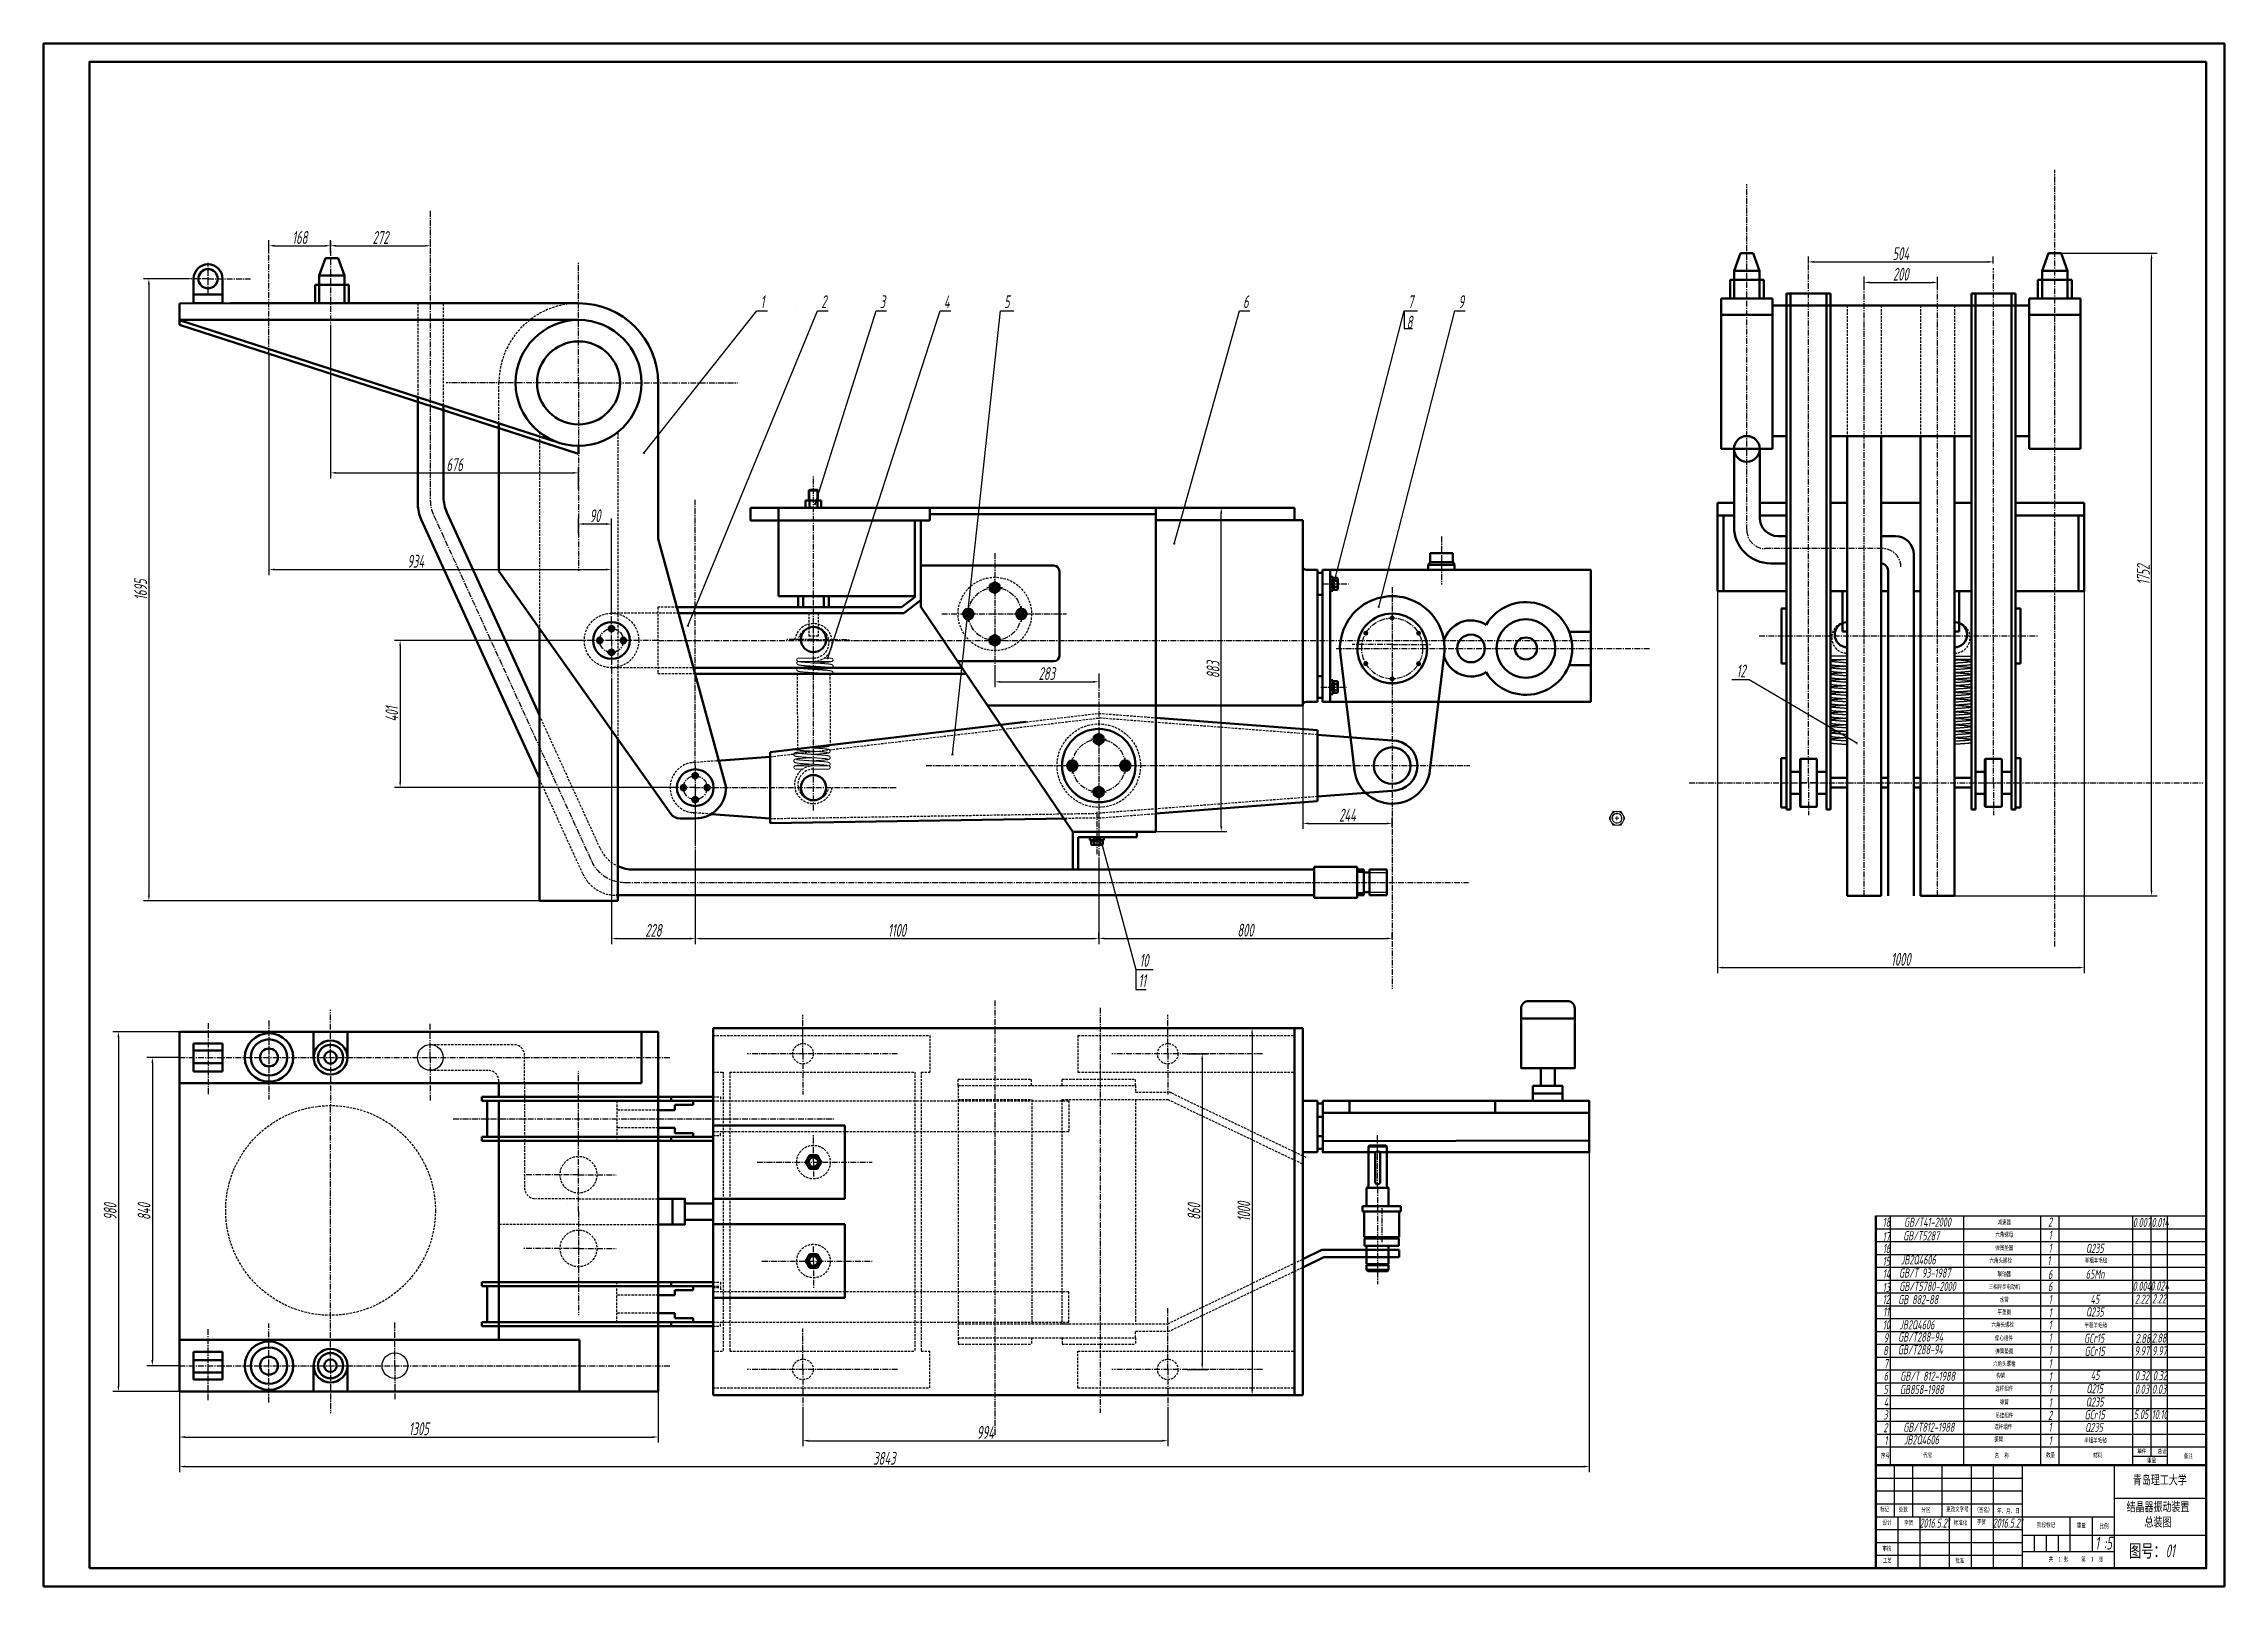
# Model space of a CAD drawing. Header units: millimetres. Extents: x 1573 to 2762, y 56 to 897.
import ezdxf
from ezdxf import colors
from ezdxf.entities.mleader import LeaderData, LeaderLine
from ezdxf.math import Vec2, Vec3

# ---------------------------------------------------------------- set-up
doc = ezdxf.new("R2010")
doc.units = ezdxf.units.MM
doc.header["$LTSCALE"] = 0.1
for name, pattern in [('CENTER', [50.8, 31.75, -6.35, 6.35, -6.35]), ('DASHED', [19.05, 12.7, -6.35]), ('PHANTOM', [63.5, 31.75, -6.35, 6.35, -6.35, 6.35, -6.35])]:
    doc.linetypes.add(name, pattern=pattern)
for name, color, linetype, lineweight in [('双点划线', 5, 'PHANTOM', 25), ('点画线', 1, 'CENTER', 25), ('粗实线', 7, 'Continuous', 50), ('细实线', 3, 'Continuous', 25), ('虚线', 2, 'DASHED', 25)]:
    doc.layers.add(name, color=color, linetype=linetype, lineweight=lineweight)
doc.styles.add('字母数字', font='gbeitc.shx', dxfattribs={"width": 0.7, "height": 7})
doc.styles.add('汉字', font='simfang.ttf', dxfattribs={"width": 0.7, "height": 7})
doc.dimstyles.new('线性', dxfattribs={"dimtxt": 7, "dimasz": 3, "dimexe": 3, "dimexo": 0, "dimgap": 1, "dimtad": 1, "dimdec": 0, "dimlfac": 5, "dimdsep": 46, "dimtxsty": '字母数字', "dimcen": 2.5, "dimadec": 0, "dimazin": 0, "dimtfac": 1, "dimtdec": 0, "dimtmove": 0, "dimatfit": 3, "dimfxl": 1, "dimarcsym": 0})

msp = doc.modelspace()

# ---------------------------------------------------------------- texts
at = {"layer": '点画线', "color": 7, "lineweight": 15, "insert": (2702.22, 75.38), "char_height": 7, "attachment_point": 4, "style": '字母数字'}
msp.add_mtext_dynamic_manual_height_columns('   {\\fFangSong|b0|i0|c134|p49;图号：}01', width=50, gutter_width=25, heights=[0], dxfattribs=at)
at = {"layer": '粗实线', "lineweight": 15}
for s, width, gutter_width, heights, insert, char_height, attachment_point, style in [('\\pi3.724;18', 10, 12.5, [0], (2572.22, 257.42), 5, 1, '字母数字'), ('\\pi3.6146;17', 10, 12.5, [0], (2572.29, 249.59), 5, 1, '字母数字'), ('\\pi3.7969;16', 10, 12.5, [0], (2572.22, 243.06), 5, 1, '字母数字'), ('\\pi3.6875;15', 10, 12.5, [0], (2572.22, 236.14), 5, 1, '字母数字'), ('\\pi3.7604;14', 10, 12.5, [0], (2572.22, 229.2), 5, 1, '字母数字'), ('六角头螺栓', 20.5672, 12.5, [0], (2634.13, 235.3), 2.5, 1, '汉字'), ('\\pi3.6875;13', 10, 12.5, [0], (2572.22, 221.84), 5, 1, '字母数字'), ('\\pi3.6875;12', 10, 12.5, [0], (2572.22, 215.38), 5, 1, '字母数字'), ('\\pi3.9063;11', 10, 12.5, [0], (2572.22, 208.52), 5, 1, '字母数字'), ('\\pi3.7604;10', 10, 12.5, [0], (2572.22, 201.45), 5, 1, '字母数字'), ('\\pi4.2708;9', 10, 12.5, [0], (2572.22, 194.37), 5, 1, '字母数字'), ('六角头螺栓', 18.3457, 12.5, [0], (2635.24, 200.36), 2.5, 1, '汉字'), ('\\pi5.19;8', 10, 12.5, [0], (2570.98, 187.42), 5, 1, '字母数字'), ('\\pi4.3438;7', 10, 12.5, [0], (2572.22, 180.35), 5, 1, '字母数字'), ('\\pi4.2708;6', 10, 12.5, [0], (2572.22, 173.55), 5, 1, '字母数字'), ('构架', 16.9302, 12.5, [0], (2637.71, 172.66), 2.5, 1, '汉字'), ('\\pi4.0885;5', 10, 12.5, [0], (2572.22, 166.22), 5, 1, '字母数字'), ('\\pi4.2708;4', 10, 12.5, [0], (2572.22, 159.26), 5, 1, '字母数字'), ('\\pi4.0885;3', 10, 12.5, [0], (2572.22, 152.39), 5, 1, '字母数字'), ('\\pi4.125;2', 10, 12.5, [0], (2572.22, 145.38), 5, 1, '字母数字'), ('连杆组件', 16.3377, 12.5, [0], (2636.78, 144.74), 2.5, 1, '汉字'), ('\\pi4.6354;1', 10, 12.5, [0], (2572.22, 138.4), 5, 1, '字母数字'), ('振臂', 14.3342, 12.5, [0], (2636.7, 137.84), 2.5, 1, '汉字'), ('\\pi2.63;序号', 10, 12.5, [0], (2572.29, 128.97), 2.5, 1, '汉字'), ('\\pi2.595;代号', 10, 12.5, [0], (2595.41, 129.16), 2.5, 1, '汉字'), ('名  称', 10, 12.5, [0], (2636.96, 128.97), 2.5, 1, '汉字'), ('\\pi2.595;数量', 10, 12.5, [0], (2662.35, 129.3), 2.5, 1, '汉字'), ('\\pi2.595;材料', 10, 12.5, [0], (2687.94, 129.16), 2.5, 1, '汉字'), ('\\pi2.595;备注', 10, 12.5, [0], (2737.47, 128.78), 2.5, 1, '汉字'), ('\\pi10.11;青岛理工大学', 50, 12.5, [0], (2702.22, 116.96), 5, 1, '汉字'), ('\\pi2.595;标记', 10, 12.5, [0], (2571.93, 99.7), 2.5, 1, '汉字'), ('\\pi2.61;处数', 10, 12.5, [0], (2582.07, 99.56), 2.5, 1, '汉字'), ('\\pi5.665;分区', 16, 12.5, [0], (2591.37, 99.42), 2.5, 1, '汉字'), ('\\pi1.805;更改文字号', 16, 25, [5], (2608.74, 99.74), 2.5, 1, '汉字'), ('（签名）', 12, 25, [6.82], (2625.95, 99.39), 2.5, 1, '汉字'), ('\\pi1.96;年、月、日', 16, 12.5, [0], (2636.36, 98.85), 2.5, 1, '汉字'), ('结晶器振动装置\\P总装图', 50, 12.5, [0], (2726, 95.38), 5, 5, '汉字'), ('\\pi3.61;设计', 12, 12.5, [0], (2572.22, 92.42), 2.5, 1, '汉字'), ('\\pi2.36;李贺', 12, 12.5, [0], (2585.22, 92.38), 2.5, 1, '汉字'), ('\\pi2.335;标准化', 12, 12.5, [0], (2612.36, 92.42), 2.5, 1, '汉字'), ('\\pi2.36;李贺', 12, 12.5, [0], (2624.93, 92.84), 2.5, 1, '汉字'), ('\\pi8.13;阶段标记', 26, 12.5, [0], (2651.93, 91.15), 2.5, 1, '汉字'), ('\\pi3.68;重量', 12, 12.5, [0], (2678.07, 90.87), 2.5, 1, '汉字'), ('\\pi3.83;比例', 12, 12.5, [0], (2690.36, 90.45), 2.5, 1, '汉字')]:
    msp.add_mtext_dynamic_manual_height_columns(s, width=width, gutter_width=gutter_width, heights=heights, dxfattribs=dict(at, insert=insert, char_height=char_height, attachment_point=attachment_point, style=style))
at = {"layer": '粗实线', "color": 7, "lineweight": 15, "attachment_point": 5}
for s, width, heights, insert, char_height, style in [('GB/T5287', 40, [0], (2596.95, 247.51), 5, '字母数字'), ('GB/T41-2000', 40, [0], (2600.35, 254.91), 5, '字母数字'), ('六角螺母', 40, [0], (2642.22, 248.08), 2.5, '汉字'), ('减速器', 40, [0], (2642.22, 254.83), 2.5, '汉字'), ('2', 10, [0], (2667.22, 254.99), 5, '字母数字'), ('1', 10, [0], (2667.22, 247.88), 5, '字母数字'), ('0.007', 9.6106, [0], (2717.22, 254.78), 5, '字母数字'), ('0.014', 10, [0], (2727.2, 254.78), 5, '字母数字'), ('弹簧垫圈', 40, [0], (2642.22, 240.88), 2.5, '汉字'), ('1', 10, [0], (2667.22, 240.74), 5, '字母数字'), ('Q235', 20, [5], (2691.58, 240.66), 5, '字母数字'), ('GB/T 93-1987', 40, [0], (2598.87, 227.21), 5, '字母数字'), ('JB2Q4606', 40, [0], (2595.31, 234.38), 5, '字母数字'), ('联轴器', 40, [3.5], (2642.22, 226.55), 2.5, '汉字'), ('1', 10, [0], (2666.51, 233.99), 5, '字母数字'), ('6', 10, [0], (2667.22, 226.47), 5, '字母数字'), ('半粗羊毛毡', 20, [0], (2692.22, 234), 2.5, '汉字'), ('65Mn', 20, [0], (2691.74, 226.6), 5, '字母数字'), ('GB 882-88', 40, [0], (2595.27, 212.71), 5, '字母数字'), ('GB/T5780-2000', 40, [0], (2600.35, 219.93), 5, '字母数字'), ('三相异步电动机', 40, [0], (2642.22, 219.59), 2.5, '汉字'), ('水管', 40, [0], (2642.22, 212.64), 2.5, '汉字'), ('6', 10, [0], (2667.22, 219.78), 5, '字母数字'), ('1', 10, [0], (2667.22, 212.8), 5, '字母数字'), ('45', 20, [0], (2691.58, 212.92), 5, '字母数字'), ('0.004', 10, [0], (2717.22, 220.04), 5, '字母数字'), ('2.22', 10, [0], (2717.22, 212.98), 5, '字母数字'), ('0.024', 15.1156, [0], (2726.94, 220.17), 5, '字母数字'), ('2.22', 10, [0], (2726.62, 213.14), 5, '字母数字'), ('平垫圈', 40, [0], (2642.22, 205.77), 2.5, '汉字'), ('1', 10, [0], (2667.22, 205.59), 5, '字母数字'), ('Q235', 20, [0], (2691.58, 206), 5, '字母数字'), ('GB/T288-94', 40, [0], (2596.61, 192.31), 5, '字母数字'), ('JB2Q4606', 40, [0], (2594.55, 198.98), 5, '字母数字'), ('偏心组件', 40, [0], (2642.04, 191.66), 2.5, '汉字'), ('1', 10, [0], (2667.22, 198.92), 5, '字母数字'), ('1', 10, [0], (2667.22, 191.91), 5, '字母数字'), ('半粗羊毛毡', 20, [0], (2692.09, 198.63), 2.5, '汉字'), ('GCr15', 20, [0], (2691.19, 191.65), 5, '字母数字'), ('2.88', 10, [0], (2717.82, 191.56), 5, '字母数字'), ('2.88', 10, [0], (2726.59, 191.77), 5, '字母数字'), ('GB/T288-94', 40, [0], (2596.48, 185.41), 5, '字母数字'), ('六角头螺栓', 40, [0], (2642.22, 177.64), 2.5, '汉字'), ('弹簧垫圈', 40, [0], (2642.22, 184.45), 2.5, '汉字'), ('1', 10, [0], (2667.22, 185), 5, '字母数字'), ('1', 10, [0], (2667.22, 177.89), 5, '字母数字'), ('GCr15', 20, [0], (2691.48, 184.54), 5, '字母数字'), ('9.97', 10, [0], (2717.22, 184.75), 5, '字母数字'), ('9.97', 17.671, [0], (2726.8, 184.75), 5, '字母数字'), ('GB/T 812-1988', 40, [0], (2600.4, 170.94), 5, '字母数字'), ('1', 10, [0], (2667.22, 170.71), 5, '字母数字'), ('Q215', 20, [0], (2691.48, 164.18), 5, '字母数字'), ('45', 20, [0], (2691.72, 171.41), 5, '字母数字'), ('0.32', 16.6751, [0], (2717.22, 171.27), 5, '字母数字'), ('0.32', 10, [0], (2727.03, 171.27), 5, '字母数字'), ('GB858-1988', 40, [0], (2597.25, 163.71), 5, '字母数字'), ('连杆组件', 40, [0], (2642.22, 164.12), 2.5, '汉字'), ('弹簧', 40, [0], (2642.22, 156.73), 2.5, '汉字'), ('1', 10, [0], (2667.22, 163.84), 5, '字母数字'), ('1', 10, [0], (2667.22, 156.5), 5, '字母数字'), ('Q235', 20, [0], (2691.48, 156.91), 5, '字母数字'), ('0.03', 10, [0], (2717.22, 163.89), 5, '字母数字'), ('0.03', 10, [0], (2726.62, 163.89), 5, '字母数字'), ('GB/T812-1988', 40, [0], (2601.07, 143.13), 5, '字母数字'), ('吊挂组件', 40, [0], (2642.22, 149.49), 2.5, '汉字'), ('2', 10, [0], (2667.22, 149.63), 5, '字母数字'), ('1', 10, [0], (2667.16, 143.21), 5, '字母数字'), ('GCr15', 20, [0], (2691.48, 149.96), 5, '字母数字'), ('Q235', 20, [0], (2691.1, 143.01), 5, '字母数字'), ('5.05', 10, [0], (2716.77, 150.17), 5, '字母数字'), ('10.10', 10, [0], (2726.91, 150.11), 5, '字母数字'), ('JB2Q4606', 40, [0], (2596.99, 136.28), 5, '字母数字'), ('1', 10, [0], (2667.22, 135.88), 5, '字母数字'), ('半粗羊毛毡', 20, [0], (2691.93, 135.9), 2.5, '汉字'), ('单件', 10, [0], (2717.22, 129.88), 2.5, '汉字'), ('总计', 10, [0], (2728.21, 129.88), 2.5, '汉字'), ('重量', 10, [0], (2722.53, 124.92), 2.5, '汉字'), ('2016.5.21', 16, [0], (2604.22, 90.88), 5, '字母数字'), ('2016.5.21', 16, [0], (2644.08, 90.88), 5, '字母数字'), ('1 :5', 20, [0], (2696.33, 79.96), 7, '字母数字')]:
    msp.add_mtext_dynamic_manual_height_columns(s, width=width, gutter_width=12.5, heights=heights, dxfattribs=dict(at, insert=insert, char_height=char_height, style=style))
at = {"layer": '粗实线', "char_height": 2.5, "attachment_point": 1, "style": '汉字'}
for s, width, heights, insert in [('\\pi3.705;审核', 12, [3.39], (2572.07, 78.28)), ('\\pi3.675;工艺', 12, [0], (2572.36, 71.84)), ('\\pi3.605;批准', 12, [0], (2611.93, 71.7)), ('\\pi13.045;共  1 张     第  1  张', 50, [0], (2653.35, 72.45))]:
    msp.add_mtext_dynamic_manual_height_columns(s, width=width, gutter_width=12.5, heights=heights, dxfattribs=dict(at, insert=insert))
at = {"layer": '细实线', "char_height": 7, "attachment_point": 1, "style": '字母数字'}
for s, width, insert in [('8', 5.5597, (2316.38, 749.05)), ('11', 11.7124, (2170.13, 390.14))]:
    msp.add_mtext_dynamic_manual_height_columns(s, width=width, gutter_width=35, heights=[0], dxfattribs=dict(at, insert=insert))

# ---------------------------------------------------------------- blocks, each defined once
blk = doc.blocks.new('SW_CENTERMARKSYMBOL_0')
at = {"color": 0, "linetype": 'Continuous', "lineweight": 0}
for p, q in [((-25, 0), (-32.5, 0)), ((0, 0), (-12.5, 0)), ((0, 25), (0, 32.5)), ((0, 0), (0, 12.5)), ((0, 0), (0, -12.5)), ((0, 0), (12.5, 0)), ((25, 0), (32.5, 0)), ((0, -25), (0, -32.5))]:
    blk.add_line(p, q, dxfattribs=at)
blk = doc.blocks.new('*U115')
at = {"layer": '粗实线', "color": 7, "linetype": 'Continuous', "lineweight": 50}
for p, q in [((-0.3, 0.6), (-0.7, 0.4)), ((-0.7, 0.4), (-0.7, 0)), ((-0.7, 0), (-0.7, -0.4)), ((0, 0.8), (-0.3, 0.6)), ((0.3, 0.6), (0, 0.8)), ((0.7, 0.4), (0.3, 0.6)), ((0.7, 0), (0.7, 0.4)), ((0.7, -0.4), (0.7, 0)), ((-0.7, -0.4), (-0.3, -0.6)), ((-0.3, -0.6), (0, -0.8)), ((0, -0.8), (0.3, -0.6)), ((0.3, -0.6), (0.7, -0.4))]:
    blk.add_line(p, q, dxfattribs=at)
for radius in [0.696, 0.47, 0.323]:
    blk.add_circle((0, 0), radius, dxfattribs=at)
blk.add_arc((0, 0), 0.314, 255, 195, dxfattribs=at)
at = {"color": 7, "linetype": 'Continuous', "lineweight": 0, "xscale": 0.03478000000000001, "yscale": 0.03478000000000001, "zscale": 0.03478000000000001}
blk.add_blockref('SW_CENTERMARKSYMBOL_0', (0, 0), dxfattribs=at)
blk = doc.blocks.new('*U117')
at = {"layer": '细实线', "color": 0, "linetype": 'ByBlock', "lineweight": -2, "transparency": 16777216}
for p, rotation in [((153.1, 129.7), 180), ((138.7, 121.4), 240), ((167.5, 121.4), 120), ((138.7, 104.8), 299.9999999999999), ((167.5, 104.8), 59.99999999999997)]:
    blk.add_blockref('*U115', p, dxfattribs=dict(at, rotation=rotation))
blk.add_blockref('*U115', (153.1, 96.5), dxfattribs=at)
blk = doc.blocks.new('*U118')
at = {"layer": '粗实线', "color": 7, "linetype": 'Continuous', "lineweight": 50}
for p, q in [((-1.3, 2.3), (-2.6, 1.5)), ((-2.6, 1.5), (-2.6, 0)), ((0, 3), (-1.3, 2.3)), ((1.3, 2.3), (0, 3)), ((2.6, 1.5), (1.3, 2.3)), ((2.6, 0), (2.6, 1.5)), ((-2.6, 0), (-2.6, -1.5)), ((-2.6, -1.5), (-1.3, -2.3)), ((-1.3, -2.3), (0, -3)), ((0, -3), (1.3, -2.3)), ((1.3, -2.3), (2.6, -1.5)), ((2.6, -1.5), (2.6, 0))]:
    blk.add_line(p, q, dxfattribs=at)
for radius in [2.61, 1.76, 1.21]:
    blk.add_circle((0, 0), radius, dxfattribs=at)
blk.add_arc((0, 0), 1.18, 255, 195, dxfattribs=at)
at = {"layer": '粗实线', "color": 7, "linetype": 'Continuous', "lineweight": 50, "xscale": 0.1304200000000001, "yscale": 0.1304200000000001, "zscale": 0.1304200000000001}
blk.add_blockref('SW_CENTERMARKSYMBOL_0', (0, 0), dxfattribs=at)
blk = doc.blocks.new('*U119')
at = {"layer": '虚线', "color": 0, "linetype": 'ByBlock', "lineweight": -2, "transparency": 16777216}
for p, rotation in [((546.7, 21.8), 180), ((532.3, 7.4), 270), ((561.2, 7.4), 90.00000000000001)]:
    blk.add_blockref('*U118', p, dxfattribs=dict(at, rotation=rotation))
blk.add_blockref('*U118', (546.7, -7), dxfattribs=at)
blk = doc.blocks.new('*U120')
at = {"layer": '粗实线', "color": 7, "linetype": 'Continuous', "lineweight": 50}
for p, q in [((-0.7, 1.2), (-1.4, 0.8)), ((-1.4, 0.8), (-1.4, 0)), ((0, 1.6), (-0.7, 1.2)), ((0.7, 1.2), (0, 1.6)), ((1.4, 0.8), (0.7, 1.2)), ((1.4, 0), (1.4, 0.8)), ((-1.4, 0), (-1.4, -0.8)), ((-1.4, -0.8), (-0.7, -1.2)), ((-0.7, -1.2), (0, -1.6)), ((0, -1.6), (0.7, -1.2)), ((0.7, -1.2), (1.4, -0.8)), ((1.4, -0.8), (1.4, 0))]:
    blk.add_line(p, q, dxfattribs=at)
for radius in [1.42, 0.956, 0.885, 0.659]:
    blk.add_circle((0, 0), radius, dxfattribs=at)
blk.add_arc((0, 0), 0.64, 255, 195, dxfattribs=at)
blk = doc.blocks.new('*U121')
at = {"layer": '虚线', "color": 0, "linetype": 'ByBlock', "lineweight": -2, "transparency": 16777216}
for p, rotation in [((326.7, 13.9), 180), ((320.3, 7.4), 270), ((333.2, 7.4), 90)]:
    blk.add_blockref('*U120', p, dxfattribs=dict(at, rotation=rotation))
blk.add_blockref('*U120', (326.7, 0.9), dxfattribs=at)
blk = doc.blocks.new('*U122')
at = {"layer": '粗实线', "color": 7, "linetype": 'Continuous', "lineweight": 50}
for p, q in [((-1.3, 2.3), (-2.6, 1.5)), ((-2.6, 1.5), (-2.6, 0)), ((0, 3), (-1.3, 2.3)), ((1.3, 2.3), (0, 3)), ((2.6, 1.5), (1.3, 2.3)), ((2.6, 0), (2.6, 1.5)), ((-2.6, 0), (-2.6, -1.5)), ((-2.6, -1.5), (-1.3, -2.3)), ((-1.3, -2.3), (0, -3)), ((0, -3), (1.3, -2.3)), ((1.3, -2.3), (2.6, -1.5)), ((2.6, -1.5), (2.6, 0))]:
    blk.add_line(p, q, dxfattribs=at)
for radius in [2.61, 1.76, 1.21]:
    blk.add_circle((0, 0), radius, dxfattribs=at)
blk.add_arc((0, 0), 1.18, 255, 195, dxfattribs=at)
at = {"layer": '粗实线', "color": 7, "linetype": 'Continuous', "lineweight": 50, "xscale": 0.1304200000000001, "yscale": 0.1304200000000001, "zscale": 0.1304200000000001}
blk.add_blockref('SW_CENTERMARKSYMBOL_0', (0, 0), dxfattribs=at)
blk = doc.blocks.new('*U123')
at = {"layer": '虚线', "color": 0, "linetype": 'ByBlock', "lineweight": -2, "transparency": 16777216}
for p, rotation in [((546.7, 21.8), 180), ((532.3, 7.4), 270), ((561.2, 7.4), 90.00000000000001)]:
    blk.add_blockref('*U122', p, dxfattribs=dict(at, rotation=rotation))
blk.add_blockref('*U122', (546.7, -7), dxfattribs=at)
blk = doc.blocks.new('*U124')
at = {"layer": '粗实线', "color": 7, "linetype": 'Continuous', "lineweight": 50}
for p, q in [((-0.7, 1.2), (-1.4, 0.8)), ((-1.4, 0.8), (-1.4, 0)), ((0, 1.6), (-0.7, 1.2)), ((0.7, 1.2), (0, 1.6)), ((1.4, 0.8), (0.7, 1.2)), ((1.4, 0), (1.4, 0.8)), ((-1.4, 0), (-1.4, -0.8)), ((-1.4, -0.8), (-0.7, -1.2)), ((-0.7, -1.2), (0, -1.6)), ((0, -1.6), (0.7, -1.2)), ((0.7, -1.2), (1.4, -0.8)), ((1.4, -0.8), (1.4, 0))]:
    blk.add_line(p, q, dxfattribs=at)
for radius in [1.42, 0.956, 0.885, 0.659]:
    blk.add_circle((0, 0), radius, dxfattribs=at)
blk.add_arc((0, 0), 0.64, 255, 195, dxfattribs=at)
blk = doc.blocks.new('*U125')
at = {"layer": '虚线', "color": 0, "linetype": 'ByBlock', "lineweight": -2, "transparency": 16777216}
for p, rotation in [((326.7, 13.9), 180), ((320.3, 7.4), 270), ((333.2, 7.4), 90)]:
    blk.add_blockref('*U124', p, dxfattribs=dict(at, rotation=rotation))
blk.add_blockref('*U124', (326.7, 0.9), dxfattribs=at)
blk = doc.blocks.new('*D242')
at = {"layer": 'Defpoints', "color": 0, "transparency": 16777216}
for p in [(1729.7, 787.2), (1696.1, 783.5), (1729.7, 783.5)]:
    blk.add_point(p, dxfattribs=at)
at = {"layer": '细实线', "color": 0, "lineweight": -2, "transparency": 16777216}
for p, q in [((1696.1, 783.5), (1696.1, 790.2)), ((1699.1, 787.2), (1726.7, 787.2)), ((1729.7, 783.5), (1729.7, 790.2))]:
    blk.add_line(p, q, dxfattribs=at)
at = {"layer": '细实线', "color": 0, "transparency": 16777216}
for points in [[(1699.1, 787.7), (1699.1, 786.7), (1696.1, 787.2)], [(1726.7, 787.7), (1726.7, 786.7), (1729.7, 787.2)]]:
    blk.add_solid(points, dxfattribs=at)
at = {"layer": '细实线', "color": 0, "transparency": 16777216, "insert": (1712.9, 791.7), "char_height": 7, "attachment_point": 5, "style": '字母数字'}
blk.add_mtext('168', dxfattribs=at)
blk = doc.blocks.new('*D243')
at = {"layer": 'Defpoints', "color": 0, "transparency": 16777216}
for p in [(1729.7, 786.8), (1784.1, 787.2), (1784.1, 786.8)]:
    blk.add_point(p, dxfattribs=at)
at = {"layer": '细实线', "color": 0, "lineweight": -2, "transparency": 16777216}
for p, q in [((1729.7, 786.8), (1729.7, 790.2)), ((1732.7, 787.2), (1781.1, 787.2)), ((1784.1, 786.8), (1784.1, 790.2))]:
    blk.add_line(p, q, dxfattribs=at)
at = {"layer": '细实线', "color": 0, "transparency": 16777216}
for points in [[(1732.7, 787.7), (1732.7, 786.7), (1729.7, 787.2)], [(1781.1, 787.7), (1781.1, 786.7), (1784.1, 787.2)]]:
    blk.add_solid(points, dxfattribs=at)
at = {"layer": '细实线', "color": 0, "transparency": 16777216, "insert": (1756.9, 791.7), "char_height": 7, "attachment_point": 5, "style": '字母数字'}
blk.add_mtext('272', dxfattribs=at)
blk = doc.blocks.new('*D244')
at = {"layer": 'Defpoints', "color": 0, "transparency": 16777216}
for p in [(1729.7, 742), (1864.9, 663.4), (1864.9, 654.5)]:
    blk.add_point(p, dxfattribs=at)
at = {"layer": '细实线', "color": 0, "lineweight": -2, "transparency": 16777216}
for p, q in [((1729.7, 742), (1729.7, 660.4)), ((1864.9, 654.5), (1864.9, 666.4)), ((1732.7, 663.4), (1861.9, 663.4))]:
    blk.add_line(p, q, dxfattribs=at)
at = {"layer": '细实线', "color": 0, "transparency": 16777216}
for points in [[(1732.7, 663.9), (1732.7, 662.9), (1729.7, 663.4)], [(1861.9, 663.9), (1861.9, 662.9), (1864.9, 663.4)]]:
    blk.add_solid(points, dxfattribs=at)
at = {"layer": '细实线', "color": 0, "transparency": 16777216, "insert": (1797.3, 667.9), "char_height": 7, "attachment_point": 5, "style": '字母数字'}
blk.add_mtext('676', dxfattribs=at)
blk = doc.blocks.new('*D245')
at = {"layer": 'Defpoints', "color": 0, "transparency": 16777216}
for p in [(1696.1, 728.3), (1882.9, 610.7), (1882.9, 588.7)]:
    blk.add_point(p, dxfattribs=at)
at = {"layer": '细实线', "color": 0, "lineweight": -2, "transparency": 16777216}
for p, q in [((1696.1, 728.3), (1696.1, 607.7)), ((1699.1, 610.7), (1879.9, 610.7)), ((1882.9, 588.7), (1882.9, 613.7))]:
    blk.add_line(p, q, dxfattribs=at)
at = {"layer": '细实线', "color": 0, "transparency": 16777216}
for points in [[(1699.1, 611.2), (1699.1, 610.2), (1696.1, 610.7)], [(1879.9, 611.2), (1879.9, 610.2), (1882.9, 610.7)]]:
    blk.add_solid(points, dxfattribs=at)
at = {"layer": '细实线', "color": 0, "transparency": 16777216, "insert": (1776.1, 615.2), "char_height": 7, "attachment_point": 5, "style": '字母数字'}
blk.add_mtext('934', dxfattribs=at)
blk = doc.blocks.new('*D246')
at = {"layer": 'Defpoints', "color": 0, "transparency": 16777216}
for p in [(1868, 572), (1767.6, 491.8), (1914.8, 491.8)]:
    blk.add_point(p, dxfattribs=at)
at = {"layer": '细实线', "color": 0, "lineweight": -2, "transparency": 16777216}
for p, q in [((1868, 572), (1764.6, 572)), ((1767.6, 569), (1767.6, 494.8)), ((1914.8, 491.8), (1764.6, 491.8))]:
    blk.add_line(p, q, dxfattribs=at)
at = {"layer": '细实线', "color": 0, "transparency": 16777216}
for points in [[(1767.1, 569), (1768.1, 569), (1767.6, 572)], [(1767.1, 494.8), (1768.1, 494.8), (1767.6, 491.8)]]:
    blk.add_solid(points, dxfattribs=at)
at = {"layer": '细实线', "color": 0, "transparency": 16777216, "insert": (1763.1, 531.9), "char_height": 7, "attachment_point": 5, "rotation": 90, "style": '字母数字'}
blk.add_mtext('401', dxfattribs=at)
blk = doc.blocks.new('*D247')
at = {"layer": 'Defpoints', "color": 0, "transparency": 16777216}
for p in [(1652.1, 769.2), (1630.6, 430.1), (1843.5, 430.1)]:
    blk.add_point(p, dxfattribs=at)
at = {"layer": '细实线', "color": 0, "lineweight": -2, "transparency": 16777216}
for p, q in [((1652.1, 769.2), (1627.6, 769.2)), ((1630.6, 766.2), (1630.6, 433.1)), ((1843.5, 430.1), (1627.6, 430.1))]:
    blk.add_line(p, q, dxfattribs=at)
at = {"layer": '细实线', "color": 0, "transparency": 16777216}
for points in [[(1630.1, 766.2), (1631.1, 766.2), (1630.6, 769.2)], [(1630.1, 433.1), (1631.1, 433.1), (1630.6, 430.1)]]:
    blk.add_solid(points, dxfattribs=at)
at = {"layer": '细实线', "color": 0, "transparency": 16777216, "insert": (1626.1, 599.7), "char_height": 7, "attachment_point": 5, "rotation": 90, "style": '字母数字'}
blk.add_mtext('1695', dxfattribs=at)
blk = doc.blocks.new('*D249')
at = {"layer": 'Defpoints', "color": 0, "transparency": 16777216}
for p in [(1882.9, 549.6), (1928.5, 457.5), (1928.5, 409.5)]:
    blk.add_point(p, dxfattribs=at)
at = {"layer": '细实线', "color": 0, "lineweight": -2, "transparency": 16777216}
for p, q in [((1882.9, 549.6), (1882.9, 406.5)), ((1928.5, 457.5), (1928.5, 406.5)), ((1885.9, 409.5), (1925.5, 409.5))]:
    blk.add_line(p, q, dxfattribs=at)
at = {"layer": '细实线', "color": 0, "transparency": 16777216}
for points in [[(1885.9, 410), (1885.9, 409), (1882.9, 409.5)], [(1925.5, 410), (1925.5, 409), (1928.5, 409.5)]]:
    blk.add_solid(points, dxfattribs=at)
at = {"layer": '细实线', "color": 0, "transparency": 16777216, "insert": (1905.7, 414), "char_height": 7, "attachment_point": 5, "style": '字母数字'}
blk.add_mtext('228', dxfattribs=at)
blk = doc.blocks.new('*D250')
at = {"layer": 'Defpoints', "color": 0, "transparency": 16777216}
for p in [(1928.5, 457.5), (2148.5, 453.5), (2148.5, 409.5)]:
    blk.add_point(p, dxfattribs=at)
at = {"layer": '细实线', "color": 0, "lineweight": -2, "transparency": 16777216}
for p, q in [((1928.5, 457.5), (1928.5, 406.5)), ((2148.5, 453.5), (2148.5, 406.5)), ((1931.5, 409.5), (2145.5, 409.5))]:
    blk.add_line(p, q, dxfattribs=at)
at = {"layer": '细实线', "color": 0, "transparency": 16777216}
for points in [[(1931.5, 410), (1931.5, 409), (1928.5, 409.5)], [(2145.5, 410), (2145.5, 409), (2148.5, 409.5)]]:
    blk.add_solid(points, dxfattribs=at)
at = {"layer": '细实线', "color": 0, "transparency": 16777216, "insert": (2038.5, 414), "char_height": 7, "attachment_point": 5, "style": '字母数字'}
blk.add_mtext('1100', dxfattribs=at)
blk = doc.blocks.new('*D251')
at = {"layer": 'Defpoints', "color": 0, "transparency": 16777216}
for p in [(2148.5, 409.5), (2308.5, 409.6), (2308.5, 409.5)]:
    blk.add_point(p, dxfattribs=at)
at = {"layer": '细实线', "color": 0, "lineweight": -2, "transparency": 16777216}
for p, q in [((2148.5, 409.5), (2148.5, 412.6)), ((2151.5, 409.6), (2305.5, 409.6)), ((2308.5, 409.5), (2308.5, 412.6))]:
    blk.add_line(p, q, dxfattribs=at)
at = {"layer": '细实线', "color": 0, "transparency": 16777216}
for points in [[(2151.5, 410.1), (2151.5, 409.1), (2148.5, 409.6)], [(2305.5, 410.1), (2305.5, 409.1), (2308.5, 409.6)]]:
    blk.add_solid(points, dxfattribs=at)
at = {"layer": '细实线', "color": 0, "transparency": 16777216, "insert": (2228.5, 414.1), "char_height": 7, "attachment_point": 5, "style": '字母数字'}
blk.add_mtext('800', dxfattribs=at)
blk = doc.blocks.new('*D252')
at = {"layer": 'Defpoints', "color": 0, "transparency": 16777216}
for p in [(2091.8, 557.7), (2148.5, 554.1), (2148.5, 549.5)]:
    blk.add_point(p, dxfattribs=at)
at = {"layer": '细实线', "color": 0, "lineweight": -2, "transparency": 16777216}
for p, q in [((2091.8, 557.7), (2091.8, 546.5)), ((2094.8, 549.5), (2145.5, 549.5)), ((2148.5, 554.1), (2148.5, 546.5))]:
    blk.add_line(p, q, dxfattribs=at)
at = {"layer": '细实线', "color": 0, "transparency": 16777216}
for points in [[(2094.8, 550), (2094.8, 549), (2091.8, 549.5)], [(2145.5, 550), (2145.5, 549), (2148.5, 549.5)]]:
    blk.add_solid(points, dxfattribs=at)
at = {"layer": '细实线', "color": 0, "transparency": 16777216, "insert": (2120.2, 554), "char_height": 7, "attachment_point": 5, "style": '字母数字'}
blk.add_mtext('283', dxfattribs=at)
blk = doc.blocks.new('*D253')
at = {"layer": 'Defpoints', "color": 0, "transparency": 16777216}
for p in [(1864.9, 635.5), (1864.9, 630.3), (1882.9, 613.7)]:
    blk.add_point(p, dxfattribs=at)
at = {"layer": '细实线', "color": 0, "lineweight": -2, "transparency": 16777216}
for p, q in [((1864.9, 630.3), (1864.9, 638.5)), ((1879.9, 635.5), (1867.9, 635.5)), ((1882.9, 613.7), (1882.9, 638.5))]:
    blk.add_line(p, q, dxfattribs=at)
at = {"layer": '细实线', "color": 0, "transparency": 16777216}
for points in [[(1867.9, 636), (1867.9, 635), (1864.9, 635.5)], [(1879.9, 636), (1879.9, 635), (1882.9, 635.5)]]:
    blk.add_solid(points, dxfattribs=at)
at = {"layer": '细实线', "color": 0, "transparency": 16777216, "insert": (1873.9, 640), "char_height": 7, "attachment_point": 5, "style": '字母数字'}
blk.add_mtext('90', dxfattribs=at)
blk = doc.blocks.new('*D254')
at = {"layer": 'Defpoints', "color": 0, "transparency": 16777216}
for p in [(2259.7, 536.6), (2308.5, 472.3), (2308.5, 470.5)]:
    blk.add_point(p, dxfattribs=at)
at = {"layer": '细实线', "color": 0, "lineweight": -2, "transparency": 16777216}
for p, q in [((2259.7, 536.6), (2259.7, 469.3)), ((2262.7, 472.3), (2305.5, 472.3)), ((2308.5, 470.5), (2308.5, 475.3))]:
    blk.add_line(p, q, dxfattribs=at)
at = {"layer": '细实线', "color": 0, "transparency": 16777216}
for points in [[(2262.7, 472.8), (2262.7, 471.8), (2259.7, 472.3)], [(2305.5, 472.8), (2305.5, 471.8), (2308.5, 472.3)]]:
    blk.add_solid(points, dxfattribs=at)
at = {"layer": '细实线', "color": 0, "transparency": 16777216, "insert": (2284.1, 476.8), "char_height": 7, "attachment_point": 5, "style": '字母数字'}
blk.add_mtext('244', dxfattribs=at)
blk = doc.blocks.new('*D255')
at = {"layer": 'Defpoints', "color": 0, "transparency": 16777216}
for p in [(2179.7, 644.4), (2215.3, 644.4), (2179.7, 467.8)]:
    blk.add_point(p, dxfattribs=at)
at = {"layer": '细实线', "color": 0, "lineweight": -2, "transparency": 16777216}
for p, q in [((2179.7, 644.4), (2218.3, 644.4)), ((2215.3, 470.8), (2215.3, 641.4)), ((2179.7, 467.8), (2218.3, 467.8))]:
    blk.add_line(p, q, dxfattribs=at)
at = {"layer": '细实线', "color": 0, "transparency": 16777216}
for points in [[(2214.8, 641.4), (2215.8, 641.4), (2215.3, 644.4)], [(2214.8, 470.8), (2215.8, 470.8), (2215.3, 467.8)]]:
    blk.add_solid(points, dxfattribs=at)
at = {"layer": '细实线', "color": 0, "transparency": 16777216, "insert": (2210.8, 556.1), "char_height": 7, "attachment_point": 5, "rotation": 90, "style": '字母数字'}
blk.add_mtext('883', dxfattribs=at)
blk = doc.blocks.new('*D256')
at = {"layer": 'Defpoints', "color": 0, "transparency": 16777216}
for p in [(1647.3, 344.7), (1632.5, 176.7), (1647.3, 176.7)]:
    blk.add_point(p, dxfattribs=at)
at = {"layer": '细实线', "color": 0, "lineweight": -2, "transparency": 16777216}
for p, q in [((1647.3, 344.7), (1629.5, 344.7)), ((1632.5, 341.7), (1632.5, 179.7)), ((1647.3, 176.7), (1629.5, 176.7))]:
    blk.add_line(p, q, dxfattribs=at)
at = {"layer": '细实线', "color": 0, "transparency": 16777216}
for points in [[(1632, 341.7), (1633, 341.7), (1632.5, 344.7)], [(1632, 179.7), (1633, 179.7), (1632.5, 176.7)]]:
    blk.add_solid(points, dxfattribs=at)
at = {"layer": '细实线', "color": 0, "transparency": 16777216, "insert": (1628, 260.7), "char_height": 7, "attachment_point": 5, "rotation": 90, "style": '字母数字'}
blk.add_mtext('840', dxfattribs=at)
blk = doc.blocks.new('*D257')
at = {"layer": 'Defpoints', "color": 0, "transparency": 16777216}
for p in [(1647.3, 358.7), (1614, 162.7), (1647.3, 162.7)]:
    blk.add_point(p, dxfattribs=at)
at = {"layer": '细实线', "color": 0, "lineweight": -2, "transparency": 16777216}
for p, q in [((1647.3, 358.7), (1611, 358.7)), ((1614, 355.7), (1614, 165.7)), ((1647.3, 162.7), (1611, 162.7))]:
    blk.add_line(p, q, dxfattribs=at)
at = {"layer": '细实线', "color": 0, "transparency": 16777216}
for points in [[(1613.5, 355.7), (1614.5, 355.7), (1614, 358.7)], [(1613.5, 165.7), (1614.5, 165.7), (1614, 162.7)]]:
    blk.add_solid(points, dxfattribs=at)
at = {"layer": '细实线', "color": 0, "transparency": 16777216, "insert": (1609.5, 260.7), "char_height": 7, "attachment_point": 5, "rotation": 90, "style": '字母数字'}
blk.add_mtext('980', dxfattribs=at)
blk = doc.blocks.new('*D258')
at = {"layer": 'Defpoints', "color": 0, "transparency": 16777216}
for p in [(1647.3, 162.7), (1908.3, 162.7), (1908.3, 137.8)]:
    blk.add_point(p, dxfattribs=at)
at = {"layer": '细实线', "color": 0, "lineweight": -2, "transparency": 16777216}
for p, q in [((1647.3, 162.7), (1647.3, 134.8)), ((1908.3, 162.7), (1908.3, 134.8)), ((1650.3, 137.8), (1905.3, 137.8))]:
    blk.add_line(p, q, dxfattribs=at)
at = {"layer": '细实线', "color": 0, "transparency": 16777216}
for points in [[(1650.3, 138.3), (1650.3, 137.3), (1647.3, 137.8)], [(1905.3, 138.3), (1905.3, 137.3), (1908.3, 137.8)]]:
    blk.add_solid(points, dxfattribs=at)
at = {"layer": '细实线', "color": 0, "transparency": 16777216, "insert": (1777.8, 142.3), "char_height": 7, "attachment_point": 5, "style": '字母数字'}
blk.add_mtext('1305', dxfattribs=at)
blk = doc.blocks.new('*D259')
at = {"layer": 'Defpoints', "color": 0, "transparency": 16777216}
for p in [(1987.2, 153.4), (2186.1, 153.4), (2186.1, 135.8)]:
    blk.add_point(p, dxfattribs=at)
at = {"layer": '细实线', "color": 0, "lineweight": -2, "transparency": 16777216}
for p, q in [((1987.2, 153.4), (1987.2, 132.8)), ((2186.1, 153.4), (2186.1, 132.8)), ((1990.2, 135.8), (2183.1, 135.8))]:
    blk.add_line(p, q, dxfattribs=at)
at = {"layer": '细实线', "color": 0, "transparency": 16777216}
for points in [[(1990.2, 136.3), (1990.2, 135.3), (1987.2, 135.8)], [(2183.1, 136.3), (2183.1, 135.3), (2186.1, 135.8)]]:
    blk.add_solid(points, dxfattribs=at)
at = {"layer": '细实线', "color": 0, "transparency": 16777216, "insert": (2086.7, 140.3), "char_height": 7, "attachment_point": 5, "style": '字母数字'}
blk.add_mtext('994', dxfattribs=at)
blk = doc.blocks.new('*D261')
at = {"layer": 'Defpoints', "color": 0, "transparency": 16777216}
for p in [(2415.9, 293.1), (1647.3, 137.8), (2415.9, 121.7)]:
    blk.add_point(p, dxfattribs=at)
at = {"layer": '细实线', "color": 0, "lineweight": -2, "transparency": 16777216}
for p, q in [((2415.9, 293.1), (2415.9, 118.7)), ((1647.3, 137.8), (1647.3, 118.7)), ((1650.3, 121.7), (2412.9, 121.7))]:
    blk.add_line(p, q, dxfattribs=at)
at = {"layer": '细实线', "color": 0, "transparency": 16777216}
for points in [[(1650.3, 122.2), (1650.3, 121.2), (1647.3, 121.7)], [(2412.9, 122.2), (2412.9, 121.2), (2415.9, 121.7)]]:
    blk.add_solid(points, dxfattribs=at)
at = {"layer": '细实线', "color": 0, "transparency": 16777216, "insert": (2031.6, 126.2), "char_height": 7, "attachment_point": 5, "style": '字母数字'}
blk.add_mtext('3843', dxfattribs=at)
blk = doc.blocks.new('*D262')
at = {"layer": 'Defpoints', "color": 0, "transparency": 16777216}
for p in [(2196.7, 346.7), (2196.7, 174.7), (2204.9, 174.7)]:
    blk.add_point(p, dxfattribs=at)
at = {"layer": '细实线', "color": 0, "lineweight": -2, "transparency": 16777216}
for p, q in [((2196.7, 346.7), (2207.9, 346.7)), ((2204.9, 343.7), (2204.9, 177.7)), ((2196.7, 174.7), (2207.9, 174.7))]:
    blk.add_line(p, q, dxfattribs=at)
at = {"layer": '细实线', "color": 0, "transparency": 16777216}
for points in [[(2204.4, 343.7), (2205.4, 343.7), (2204.9, 346.7)], [(2204.4, 177.7), (2205.4, 177.7), (2204.9, 174.7)]]:
    blk.add_solid(points, dxfattribs=at)
at = {"layer": '细实线', "color": 0, "transparency": 16777216, "insert": (2200.4, 260.7), "char_height": 7, "attachment_point": 5, "rotation": 90, "style": '字母数字'}
blk.add_mtext('860', dxfattribs=at)
blk = doc.blocks.new('*D263')
at = {"layer": 'Defpoints', "color": 0, "transparency": 16777216}
for p in [(2565.8, 764.2), (2605.8, 767.2), (2605.8, 764.2)]:
    blk.add_point(p, dxfattribs=at)
at = {"layer": '细实线', "color": 0, "lineweight": -2, "transparency": 16777216}
for p, q in [((2565.8, 764.2), (2565.8, 770.2)), ((2568.8, 767.2), (2602.8, 767.2)), ((2605.8, 764.2), (2605.8, 770.2))]:
    blk.add_line(p, q, dxfattribs=at)
at = {"layer": '细实线', "color": 0, "transparency": 16777216}
for points in [[(2568.8, 767.7), (2568.8, 766.7), (2565.8, 767.2)], [(2602.8, 767.7), (2602.8, 766.7), (2605.8, 767.2)]]:
    blk.add_solid(points, dxfattribs=at)
at = {"layer": '细实线', "color": 0, "transparency": 16777216, "insert": (2585.8, 771.7), "char_height": 7, "attachment_point": 5, "style": '字母数字'}
blk.add_mtext('200', dxfattribs=at)
blk = doc.blocks.new('*D264')
at = {"layer": 'Defpoints', "color": 0, "transparency": 16777216}
for p in [(2535.4, 777.5), (2636.2, 778.4), (2636.2, 777.5)]:
    blk.add_point(p, dxfattribs=at)
at = {"layer": '细实线', "color": 0, "lineweight": -2, "transparency": 16777216}
for p, q in [((2535.4, 777.5), (2535.4, 781.4)), ((2538.4, 778.4), (2633.2, 778.4)), ((2636.2, 777.5), (2636.2, 781.4))]:
    blk.add_line(p, q, dxfattribs=at)
at = {"layer": '细实线', "color": 0, "transparency": 16777216}
for points in [[(2538.4, 778.9), (2538.4, 777.9), (2535.4, 778.4)], [(2633.2, 778.9), (2633.2, 777.9), (2636.2, 778.4)]]:
    blk.add_solid(points, dxfattribs=at)
at = {"layer": '细实线', "color": 0, "transparency": 16777216, "insert": (2585.8, 782.9), "char_height": 7, "attachment_point": 5, "style": '字母数字'}
blk.add_mtext('504', dxfattribs=at)
blk = doc.blocks.new('*D265')
at = {"layer": 'Defpoints', "color": 0, "transparency": 16777216}
for p in [(2485.8, 598.8), (2685.8, 598.8), (2685.8, 393.7)]:
    blk.add_point(p, dxfattribs=at)
at = {"layer": '细实线', "color": 0, "lineweight": -2, "transparency": 16777216}
for p, q in [((2485.8, 598.8), (2485.8, 390.7)), ((2685.8, 598.8), (2685.8, 390.7)), ((2488.8, 393.7), (2682.8, 393.7))]:
    blk.add_line(p, q, dxfattribs=at)
at = {"layer": '细实线', "color": 0, "transparency": 16777216}
for points in [[(2488.8, 394.2), (2488.8, 393.2), (2485.8, 393.7)], [(2682.8, 394.2), (2682.8, 393.2), (2685.8, 393.7)]]:
    blk.add_solid(points, dxfattribs=at)
at = {"layer": '细实线', "color": 0, "transparency": 16777216, "insert": (2585.8, 398.2), "char_height": 7, "attachment_point": 5, "style": '字母数字'}
blk.add_mtext('1000', dxfattribs=at)
blk = doc.blocks.new('*D266')
at = {"layer": 'Defpoints', "color": 0, "transparency": 16777216}
for p in [(2259.7, 360.7), (2232.1, 160.7), (2259.7, 160.7)]:
    blk.add_point(p, dxfattribs=at)
at = {"layer": '细实线', "color": 0, "lineweight": -2, "transparency": 16777216}
for p, q in [((2259.7, 360.7), (2229.1, 360.7)), ((2232.1, 357.7), (2232.1, 163.7)), ((2259.7, 160.7), (2229.1, 160.7))]:
    blk.add_line(p, q, dxfattribs=at)
at = {"layer": '细实线', "color": 0, "transparency": 16777216}
for points in [[(2231.6, 357.7), (2232.6, 357.7), (2232.1, 360.7)], [(2231.6, 163.7), (2232.6, 163.7), (2232.1, 160.7)]]:
    blk.add_solid(points, dxfattribs=at)
at = {"layer": '细实线', "color": 0, "transparency": 16777216, "insert": (2227.6, 260.7), "char_height": 7, "attachment_point": 5, "rotation": 90, "style": '字母数字'}
blk.add_mtext('1000', dxfattribs=at)
blk = doc.blocks.new('*D267')
at = {"layer": 'Defpoints', "color": 0, "transparency": 16777216}
for p in [(2673.3, 783.1), (2722.5, 783.1), (2615.1, 432.8)]:
    blk.add_point(p, dxfattribs=at)
at = {"layer": '细实线', "color": 0, "lineweight": -2, "transparency": 16777216}
for p, q in [((2673.3, 783.1), (2725.5, 783.1)), ((2722.5, 435.8), (2722.5, 780.1)), ((2615.1, 432.8), (2725.5, 432.8))]:
    blk.add_line(p, q, dxfattribs=at)
at = {"layer": '细实线', "color": 0, "transparency": 16777216}
for points in [[(2722, 780.1), (2723, 780.1), (2722.5, 783.1)], [(2722, 435.8), (2723, 435.8), (2722.5, 432.8)]]:
    blk.add_solid(points, dxfattribs=at)
at = {"layer": '细实线', "color": 0, "transparency": 16777216, "insert": (2718, 607.9), "char_height": 7, "attachment_point": 5, "rotation": 90, "style": '字母数字'}
blk.add_mtext('1752', dxfattribs=at)
blk = doc.blocks.new('_DotSmall')
at = {"color": 0, "linetype": 'ByBlock', "lineweight": 15, "const_width": 0.5}
blk.add_lwpolyline([(-0.0625, 0, 1), (0.0625, 0, 1)], format="xyb", close=True, dxfattribs=at)

# ---------------------------------------------------------------- dimensions: what is measured, and where the dimension line sits
at = {"layer": '细实线'}
for base, p1, p2, picture, middle in [((1729.65, 787.16), (1696.1, 783.49), (1729.65, 783.49), '*D242', (1712.88, 791.66)), ((1784.05, 787.16), (1729.65, 786.82), (1784.05, 786.82), '*D243', (1756.85, 791.66))]:
    dim = msp.add_linear_dim(base=base, p1=p1, p2=p2, dimstyle='线性', override={"dimtxsty": '字母数字'}, dxfattribs=at)
    dim.commit()
    dim.dimension.update_dxf_attribs({"geometry": picture, "text_midpoint": middle})
for base, p1, p2, picture, middle in [((2636.25, 778.42), (2535.45, 777.54), (2636.25, 777.54), '*D264', (2585.85, 782.92)), ((2605.85, 767.25), (2565.85, 764.17), (2605.85, 764.17), '*D263', (2585.85, 771.75)), ((1864.88, 663.36), (1729.65, 741.96), (1864.88, 654.51), '*D244', (1797.27, 667.86)), ((1864.88, 635.55), (1882.86, 613.66), (1864.88, 630.3), '*D253', (1873.87, 640.05)), ((2685.85, 393.7), (2485.85, 598.82), (2685.85, 598.82), '*D265', (2585.85, 398.2)), ((1928.5, 409.52), (1882.86, 549.58), (1928.5, 457.45), '*D249', (1905.68, 414.02)), ((2148.5, 549.52), (2091.83, 557.71), (2148.5, 554.06), '*D252', (2120.16, 554.02)), ((2308.5, 472.34), (2259.68, 536.63), (2308.5, 470.51), '*D254', (2284.09, 476.84)), ((2148.5, 409.52), (1928.5, 457.45), (2148.5, 453.51), '*D250', (2038.5, 414.02)), ((2308.5, 409.59), (2148.5, 409.52), (2308.5, 409.52), '*D251', (2228.5, 414.09)), ((2415.91, 121.68), (1647.3, 137.82), (2415.91, 293.08), '*D261', (2031.61, 126.18)), ((1908.33, 137.82), (1647.3, 162.7), (1908.33, 162.7), '*D258', (1777.82, 142.32)), ((2186.12, 135.84), (1987.24, 153.42), (2186.12, 153.42), '*D259', (2086.68, 140.34))]:
    dim = msp.add_linear_dim(base=base, p1=p1, p2=p2, dimstyle='线性', dxfattribs=at)
    dim.commit()
    dim.dimension.update_dxf_attribs({"geometry": picture, "text_midpoint": middle})
for base, p1, p2, picture, middle in [((2722.54, 783.12), (2615.07, 432.76), (2673.29, 783.12), '*D267', (2718.04, 607.94)), ((1630.62, 430.13), (1652.05, 769.2), (1843.51, 430.13), '*D247', (1626.12, 599.66)), ((2215.34, 644.36), (2179.68, 467.77), (2179.68, 644.36), '*D255', (2210.84, 556.07)), ((1767.58, 491.79), (1868.01, 572), (1914.77, 491.79), '*D246', (1763.08, 531.89)), ((2232.13, 160.7), (2259.68, 360.7), (2259.68, 160.7), '*D266', (2227.63, 260.7)), ((2204.87, 174.66), (2196.67, 346.75), (2196.66, 174.66), '*D262', (2200.37, 260.7)), ((1632.48, 176.7), (1647.3, 344.7), (1647.3, 176.7), '*D256', (1627.98, 260.7))]:
    dim = msp.add_linear_dim(base=base, p1=p1, p2=p2, angle=90, dimstyle='线性', dxfattribs=at)
    dim.commit()
    dim.dimension.update_dxf_attribs({"geometry": picture, "text_midpoint": middle})
dim = msp.add_linear_dim(base=(1882.86, 610.66), p1=(1696.1, 728.31), p2=(1882.86, 588.71), dimstyle='线性', dxfattribs=at)
dim.commit()
dim.dimension.update_dxf_attribs({"geometry": '*D245', "text_midpoint": (1776.15, 610.66), "dimtype": 160})
dim = msp.add_linear_dim(base=(1614.05, 162.7), p1=(1647.3, 358.7), p2=(1647.3, 162.7), angle=90, dimstyle='线性', dxfattribs=at)
dim.commit()
dim.dimension.update_dxf_attribs({"geometry": '*D257', "text_midpoint": (1614.05, 260.7), "dimtype": 160})

# ---------------------------------------------------------------- linework, layer by layer
at = {"color": 7, "linetype": 'Continuous', "lineweight": 50}
for p, q in [((2530.85, 507), (2530.85, 481.84)), ((2539.63, 507.42), (2531.27, 507.42)), ((2540.05, 507), (2540.05, 481.84)), ((2631.65, 507), (2631.65, 481.84)), ((2632.07, 507.42), (2640.43, 507.42)), ((2640.85, 507), (2640.85, 481.84)), ((2531.27, 481.42), (2539.63, 481.42)), ((2640.43, 481.42), (2632.07, 481.42))]:
    msp.add_line(p, q, dxfattribs=at)
at = {"color": 8, "linetype": 'Continuous', "lineweight": 25}
for p, q in [((2531.27, 507.42), (2531.27, 481.42)), ((2539.63, 507.42), (2539.63, 481.42)), ((2632.07, 507.42), (2632.07, 481.42)), ((2640.43, 507.42), (2640.43, 481.42))]:
    msp.add_line(p, q, dxfattribs=at)
at = {"color": 7, "linetype": 'Continuous', "lineweight": 15}
msp.add_circle((2431.05, 475.11), 2.62, dxfattribs=at)
at = {"color": 7, "linetype": 'Continuous', "lineweight": 50}
for centre in [(1992.95, 287.67), (1992.95, 233.73)]:
    msp.add_circle(centre, 2.62, dxfattribs=at)
for centre, radius, start, end in [((2531.27, 507), 0.42, 90, 180), ((2539.63, 507), 0.42, 0, 90), ((2632.07, 507), 0.42, 90, 180), ((2640.43, 507), 0.42, 0, 90), ((2531.27, 481.84), 0.42, 180, 270), ((2539.63, 481.84), 0.42, 270, 0), ((2632.07, 481.84), 0.42, 180, 270), ((2640.43, 481.84), 0.42, 270, 0), ((1992.95, 287.67), 3.72, 150, 210), ((1992.95, 287.67), 3.72, 90, 150), ((1992.95, 287.67), 3.72, 210, 270), ((1992.95, 287.67), 3.72, 30, 90), ((1992.95, 287.67), 3.72, 270, 330), ((1992.95, 287.67), 3.72, 330, 30), ((1992.95, 233.73), 3.72, 150, 210), ((1992.95, 233.73), 3.72, 90, 150), ((1992.95, 233.73), 3.72, 210, 270), ((1992.95, 233.73), 3.72, 30, 90), ((1992.95, 233.73), 3.72, 270, 330), ((1992.95, 233.73), 3.72, 330, 30)]:
    msp.add_arc(centre, radius, start, end, dxfattribs=at)
at = {"color": 7, "linetype": 'Continuous', "lineweight": 15}
for start, end in [(150, 210), (90, 150), (30, 90), (330, 30), (210, 270), (270, 330)]:
    msp.add_arc((2431.05, 475.11), 3.72, start, end, dxfattribs=at)
at = {"color": 7, "linetype": 'Continuous', "lineweight": 0}
msp.add_arc((2431.05, 475.11), 2.75, 255, 195, dxfattribs=at)
at = {"color": 7, "linetype": 'Continuous', "lineweight": 25}
for centre, start, end in [((1992.95, 287.67), 255, 195), ((1992.95, 233.73), 165, 105)]:
    msp.add_arc(centre, 2.75, start, end, dxfattribs=at)
at = {"color": 2, "linetype": 'Continuous', "lineweight": 25}
for points in [[(2547.59, 563.38), (2547.54, 563.38), (2547.49, 563.37), (2547.45, 563.36)], [(2547.45, 561.59), (2547.49, 561.59), (2547.54, 561.58), (2547.59, 561.58)], [(2556.56, 561.58), (2556.58, 561.58), (2556.6, 561.58), (2556.62, 561.58)], [(2615.13, 561.58), (2615.11, 561.58), (2615.09, 561.58), (2615.07, 561.58)], [(2624.1, 563.38), (2624.15, 563.38), (2624.2, 563.37), (2624.25, 563.36)], [(2624.25, 561.59), (2624.2, 561.59), (2624.15, 561.58), (2624.1, 561.58)], [(2556.56, 515.38), (2556.58, 515.38), (2556.6, 515.38), (2556.62, 515.38)], [(2615.13, 515.38), (2615.11, 515.38), (2615.09, 515.38), (2615.07, 515.38)]]:
    msp.add_open_spline(points, degree=3, dxfattribs=at)
for points, knots in [([(2556.54, 561.58), (2556.31, 561.57), (2555.88, 561.54), (2555.25, 561.5), (2554.64, 561.46), (2554.02, 561.42), (2553.37, 561.38), (2552.69, 561.33), (2552, 561.28), (2551.29, 561.23), (2550.58, 561.17), (2549.92, 561.11), (2549.32, 561.06), (2548.82, 561), (2548.41, 560.95), (2548.09, 560.9), (2547.83, 560.85), (2547.63, 560.8), (2547.52, 560.77), (2547.45, 560.75), (2547.45, 560.75)], [0, 0, 0, 0, 0.01581434, 0.03102218, 0.0456127, 0.06060287, 0.07682822, 0.09430309, 0.11304379, 0.13305093, 0.15432225, 0.17686472, 0.19918409, 0.21983839, 0.23882983, 0.25615766, 0.27182114, 0.28582071, 0.29888155, 0.29954067, 0.29954067, 0.29954067, 0.29954067]), ([(2547.45, 558.84), (2547.45, 558.84), (2547.5, 558.82), (2547.6, 558.79), (2547.73, 558.76), (2547.83, 558.74), (2547.9, 558.72), (2548.03, 558.7), (2548.22, 558.67), (2548.53, 558.63), (2548.92, 558.58), (2549.44, 558.52), (2550.05, 558.46), (2550.73, 558.4), (2551.45, 558.35), (2552.19, 558.29), (2552.95, 558.24), (2553.71, 558.19), (2554.46, 558.14), (2555.11, 558.1), (2555.61, 558.07), (2555.97, 558.04), (2556.26, 558.03), (2556.47, 558.01), (2556.58, 558.01), (2556.62, 558)], [0.40774279, 0.40774279, 0.40774279, 0.40774279, 0.40786484, 0.41723527, 0.42461526, 0.4300915, 0.43510675, 0.44076693, 0.45401667, 0.46983244, 0.48820681, 0.50913478, 0.53173757, 0.55379071, 0.57518843, 0.59593791, 0.61604521, 0.63551256, 0.65434227, 0.67222472, 0.68240093, 0.6909352, 0.69782831, 0.70308095, 0.70597696, 0.70597696, 0.70597696, 0.70597696]), ([(2556.62, 563.38), (2556.35, 563.38), (2555.83, 563.38), (2555.09, 563.38), (2554.31, 563.38), (2553.51, 563.38), (2552.78, 563.38), (2552.19, 563.38), (2551.74, 563.38), (2551.36, 563.38), (2551.03, 563.38), (2550.71, 563.38), (2550.37, 563.38), (2550, 563.38), (2549.61, 563.38), (2549.2, 563.38), (2548.83, 563.38), (2548.49, 563.38), (2548.2, 563.38), (2547.95, 563.38), (2547.75, 563.38), (2547.62, 563.38), (2547.6, 563.38), (2547.59, 563.38)], [0, 0, 0, 0, 0.05707864, 0.10997414, 0.15894421, 0.22604448, 0.28566916, 0.3278986, 0.36525458, 0.39773869, 0.42535078, 0.45259646, 0.48482917, 0.52206065, 0.56429513, 0.61153266, 0.66377067, 0.71112657, 0.76195541, 0.81625827, 0.87403392, 0.93528157, 1, 1, 1, 1]), ([(2547.59, 561.58), (2547.6, 561.58), (2547.61, 561.58), (2547.71, 561.58), (2547.86, 561.58), (2548.04, 561.58), (2548.24, 561.58), (2548.48, 561.58), (2548.74, 561.58), (2549.01, 561.58), (2549.27, 561.58), (2549.52, 561.58), (2549.78, 561.58), (2550.09, 561.58), (2550.46, 561.58), (2550.91, 561.58), (2551.45, 561.58), (2552.03, 561.58), (2552.66, 561.58), (2553.32, 561.58), (2554.04, 561.58), (2554.84, 561.58), (2555.69, 561.58), (2556.27, 561.58), (2556.56, 561.58)], [0, 0, 0, 0, 0.0560144, 0.1086392, 0.1578729, 0.2037158, 0.2461666, 0.2852251, 0.3276163, 0.3651247, 0.3977504, 0.4254927, 0.452836, 0.485187, 0.5225547, 0.564948, 0.6123876, 0.6648649, 0.7123926, 0.7633453, 0.8179186, 0.8761774, 0.9369962, 1, 1, 1, 1]), ([(2556.62, 559.81), (2556.53, 559.81), (2556.36, 559.82), (2556.07, 559.84), (2555.72, 559.86), (2555.29, 559.89), (2554.78, 559.92), (2554.23, 559.96), (2553.65, 560), (2553.07, 560.04), (2552.46, 560.08), (2551.86, 560.12), (2551.31, 560.16), (2550.76, 560.21), (2550.21, 560.25), (2549.72, 560.3), (2549.32, 560.34), (2549.04, 560.37), (2548.85, 560.4), (2548.71, 560.42), (2548.57, 560.44), (2548.43, 560.46), (2548.28, 560.48), (2548.17, 560.5), (2548.1, 560.52), (2548.09, 560.52), (2548.09, 560.52)], [0.70109619, 0.70109619, 0.70109619, 0.70109619, 0.70732034, 0.71362949, 0.72199534, 0.73241543, 0.74488676, 0.7594066, 0.77306992, 0.78815068, 0.80464485, 0.82161207, 0.83756583, 0.85249007, 0.87294356, 0.89108701, 0.90692575, 0.92046601, 0.92821904, 0.93496064, 0.94258051, 0.95254733, 0.96483418, 0.97940138, 0.99126581, 1, 1, 1, 1]), ([(2615.07, 563.38), (2615.34, 563.38), (2615.86, 563.38), (2616.6, 563.38), (2617.39, 563.38), (2618.18, 563.38), (2618.91, 563.38), (2619.5, 563.38), (2619.95, 563.38), (2620.33, 563.38), (2620.66, 563.38), (2620.98, 563.38), (2621.32, 563.38), (2621.69, 563.38), (2622.08, 563.38), (2622.49, 563.38), (2622.86, 563.38), (2623.2, 563.38), (2623.49, 563.38), (2623.74, 563.38), (2623.94, 563.38), (2624.07, 563.38), (2624.09, 563.38), (2624.1, 563.38)], [0, 0, 0, 0, 0.05707864, 0.10997414, 0.15894421, 0.22604448, 0.28566916, 0.3278986, 0.36525458, 0.39773869, 0.42535078, 0.45259646, 0.48482917, 0.52206065, 0.56429513, 0.61153266, 0.66377067, 0.71112657, 0.76195541, 0.81625827, 0.87403392, 0.93528157, 1, 1, 1, 1]), ([(2615.07, 559.81), (2615.16, 559.81), (2615.33, 559.82), (2615.62, 559.84), (2615.97, 559.86), (2616.4, 559.89), (2616.91, 559.92), (2617.46, 559.96), (2618.04, 560), (2618.63, 560.04), (2619.23, 560.08), (2619.83, 560.12), (2620.38, 560.16), (2620.94, 560.21), (2621.48, 560.25), (2621.98, 560.3), (2622.37, 560.34), (2622.65, 560.37), (2622.84, 560.4), (2622.98, 560.42), (2623.12, 560.44), (2623.26, 560.46), (2623.41, 560.48), (2623.52, 560.5), (2623.59, 560.52), (2623.6, 560.52), (2623.6, 560.52)], [0.70109619, 0.70109619, 0.70109619, 0.70109619, 0.70732034, 0.71362949, 0.72199534, 0.73241543, 0.74488676, 0.7594066, 0.77306992, 0.78815068, 0.80464485, 0.82161207, 0.83756583, 0.85249007, 0.87294356, 0.89108701, 0.90692575, 0.92046601, 0.92821904, 0.93496064, 0.94258051, 0.95254733, 0.96483418, 0.97940138, 0.99126581, 1, 1, 1, 1]), ([(2624.25, 558.84), (2624.24, 558.84), (2624.19, 558.82), (2624.09, 558.79), (2623.96, 558.76), (2623.87, 558.74), (2623.79, 558.72), (2623.66, 558.7), (2623.47, 558.67), (2623.17, 558.63), (2622.77, 558.58), (2622.26, 558.52), (2621.65, 558.46), (2620.96, 558.4), (2620.25, 558.35), (2619.5, 558.29), (2618.74, 558.24), (2617.98, 558.19), (2617.23, 558.14), (2616.58, 558.1), (2616.08, 558.07), (2615.72, 558.04), (2615.43, 558.03), (2615.22, 558.01), (2615.11, 558.01), (2615.07, 558)], [0.40774279, 0.40774279, 0.40774279, 0.40774279, 0.40786484, 0.41723527, 0.42461526, 0.4300915, 0.43510675, 0.44076693, 0.45401667, 0.46983244, 0.48820681, 0.50913478, 0.53173757, 0.55379071, 0.57518843, 0.59593791, 0.61604521, 0.63551256, 0.65434227, 0.67222472, 0.68240093, 0.6909352, 0.69782831, 0.70308095, 0.70597696, 0.70597696, 0.70597696, 0.70597696]), ([(2624.1, 561.58), (2624.09, 561.58), (2624.08, 561.58), (2623.98, 561.58), (2623.84, 561.58), (2623.65, 561.58), (2623.45, 561.58), (2623.21, 561.58), (2622.95, 561.58), (2622.68, 561.58), (2622.42, 561.58), (2622.17, 561.58), (2621.91, 561.58), (2621.6, 561.58), (2621.23, 561.58), (2620.78, 561.58), (2620.25, 561.58), (2619.66, 561.58), (2619.04, 561.58), (2618.38, 561.58), (2617.65, 561.58), (2616.85, 561.58), (2616.01, 561.58), (2615.42, 561.58), (2615.13, 561.58)], [0, 0, 0, 0, 0.0560144, 0.1086392, 0.1578729, 0.2037158, 0.2461666, 0.2852251, 0.3276163, 0.3651247, 0.3977504, 0.4254927, 0.452836, 0.485187, 0.5225547, 0.564948, 0.6123876, 0.6648649, 0.7123926, 0.7633453, 0.8179186, 0.8761774, 0.9369962, 1, 1, 1, 1]), ([(2615.16, 561.58), (2615.38, 561.57), (2615.81, 561.54), (2616.44, 561.5), (2617.06, 561.46), (2617.68, 561.42), (2618.32, 561.38), (2619, 561.33), (2619.69, 561.28), (2620.4, 561.23), (2621.11, 561.17), (2621.78, 561.11), (2622.37, 561.06), (2622.87, 561), (2623.28, 560.95), (2623.6, 560.9), (2623.86, 560.85), (2624.06, 560.8), (2624.18, 560.77), (2624.24, 560.75), (2624.25, 560.75)], [0, 0, 0, 0, 0.01581434, 0.03102218, 0.0456127, 0.06060287, 0.07682822, 0.09430309, 0.11304379, 0.13305093, 0.15432225, 0.17686472, 0.19918409, 0.21983839, 0.23882983, 0.25615766, 0.27182114, 0.28582071, 0.29888155, 0.29954067, 0.29954067, 0.29954067, 0.29954067]), ([(2556.37, 558.02), (2556.3, 558.02), (2556.13, 558), (2555.83, 557.99), (2555.45, 557.96), (2554.99, 557.93), (2554.45, 557.9), (2553.83, 557.86), (2553.19, 557.81), (2552.54, 557.77), (2551.93, 557.73), (2551.27, 557.68), (2550.61, 557.63), (2549.99, 557.57), (2549.49, 557.52), (2549.09, 557.48), (2548.78, 557.45), (2548.56, 557.42), (2548.4, 557.4), (2548.26, 557.37), (2548.09, 557.35), (2547.9, 557.31), (2547.7, 557.27), (2547.55, 557.23), (2547.47, 557.2), (2547.45, 557.2)], [0, 0, 0, 0, 0.00497482, 0.01208876, 0.0212713, 0.03252465, 0.04585132, 0.06125413, 0.0787361, 0.09489765, 0.11216083, 0.12867502, 0.15152432, 0.17206876, 0.19030297, 0.20622191, 0.21982029, 0.23109258, 0.23695527, 0.24428293, 0.25325942, 0.26390674, 0.27625371, 0.29007896, 0.29512281, 0.29512281, 0.29512281, 0.29512281]), ([(2547.45, 555.29), (2547.48, 555.28), (2547.59, 555.25), (2547.81, 555.19), (2548.11, 555.14), (2548.42, 555.09), (2548.77, 555.04), (2549.15, 555), (2549.63, 554.95), (2550.2, 554.9), (2550.87, 554.84), (2551.57, 554.79), (2552.25, 554.74), (2552.89, 554.69), (2553.59, 554.65), (2554.31, 554.6), (2555.01, 554.55), (2555.62, 554.52), (2556.15, 554.48), (2556.47, 554.46), (2556.62, 554.45), (2556.62, 554.45)], [0.40282095, 0.40282095, 0.40282095, 0.40282095, 0.41024234, 0.4288636, 0.44697371, 0.46492175, 0.47988091, 0.49650879, 0.51480375, 0.5347628, 0.5563812, 0.5796551, 0.59609625, 0.61327485, 0.63091035, 0.65033891, 0.66748816, 0.6823635, 0.69496797, 0.70530366, 0.70562307, 0.70562307, 0.70562307, 0.70562307]), ([(2556.37, 554.47), (2556.34, 554.47), (2556.21, 554.46), (2555.95, 554.44), (2555.52, 554.42), (2554.99, 554.38), (2554.31, 554.34), (2553.54, 554.29), (2552.75, 554.24), (2552.01, 554.18), (2551.27, 554.13), (2550.56, 554.07), (2549.88, 554.01), (2549.31, 553.96), (2548.82, 553.9), (2548.39, 553.85), (2548.07, 553.79), (2547.82, 553.75), (2547.64, 553.7), (2547.52, 553.67), (2547.46, 553.65), (2547.45, 553.65)], [0, 0, 0, 0, 0.00180052, 0.00900312, 0.01925083, 0.03226583, 0.04805081, 0.06889881, 0.08956614, 0.10939169, 0.1283753, 0.15237219, 0.17487157, 0.19587135, 0.21570444, 0.2355105, 0.25542022, 0.26743537, 0.27951479, 0.29167083, 0.29392455, 0.29392455, 0.29392455, 0.29392455]), ([(2547.45, 551.74), (2547.49, 551.73), (2547.58, 551.7), (2547.76, 551.66), (2547.99, 551.61), (2548.29, 551.56), (2548.67, 551.51), (2549.14, 551.45), (2549.73, 551.39), (2550.34, 551.34), (2550.95, 551.29), (2551.51, 551.24), (2552.15, 551.2), (2552.86, 551.15), (2553.62, 551.09), (2554.32, 551.05), (2554.95, 551.01), (2555.5, 550.97), (2555.98, 550.94), (2556.34, 550.92), (2556.55, 550.91), (2556.62, 550.9)], [0.40130032, 0.40130032, 0.40130032, 0.40130032, 0.4106521, 0.4238916, 0.43889191, 0.45564864, 0.47415776, 0.49441733, 0.51643017, 0.54019825, 0.55700543, 0.57350565, 0.58907717, 0.61069547, 0.63024003, 0.64771673, 0.66313138, 0.67648953, 0.68779933, 0.69729753, 0.70257983, 0.70257983, 0.70257983, 0.70257983]), ([(2556.37, 550.92), (2556.35, 550.92), (2556.25, 550.91), (2556.08, 550.9), (2555.89, 550.89), (2555.72, 550.88), (2555.53, 550.87), (2555.26, 550.85), (2554.89, 550.83), (2554.44, 550.8), (2553.94, 550.76), (2553.41, 550.73), (2552.82, 550.69), (2552.17, 550.64), (2551.46, 550.59), (2550.75, 550.54), (2550.07, 550.48), (2549.45, 550.42), (2548.93, 550.36), (2548.5, 550.31), (2548.18, 550.26), (2547.94, 550.22), (2547.76, 550.18), (2547.61, 550.15), (2547.51, 550.12), (2547.45, 550.1), (2547.45, 550.1)], [0, 0, 0, 0, 0.00120299, 0.00732973, 0.01187275, 0.01516691, 0.019599, 0.02563681, 0.03500248, 0.04647257, 0.05890007, 0.072113, 0.08611336, 0.10472262, 0.12457001, 0.1456626, 0.1680079, 0.19073325, 0.21186104, 0.23132186, 0.24911842, 0.26215735, 0.27412926, 0.28503337, 0.29551296, 0.29667248, 0.29667248, 0.29667248, 0.29667248]), ([(2547.45, 548.19), (2547.5, 548.17), (2547.6, 548.14), (2547.74, 548.11), (2547.86, 548.08), (2548, 548.06), (2548.19, 548.02), (2548.46, 547.98), (2548.82, 547.94), (2549.3, 547.88), (2549.89, 547.83), (2550.56, 547.77), (2551.27, 547.71), (2552.01, 547.66), (2552.77, 547.6), (2553.48, 547.55), (2554.14, 547.51), (2554.74, 547.47), (2555.29, 547.44), (2555.77, 547.41), (2556.14, 547.38), (2556.41, 547.37), (2556.55, 547.36), (2556.62, 547.35), (2556.62, 547.35)], [0.40532252, 0.40532252, 0.40532252, 0.40532252, 0.41489493, 0.42304994, 0.42892995, 0.4385056, 0.45008421, 0.46366005, 0.48150275, 0.50190856, 0.52446856, 0.54676724, 0.56840821, 0.58939593, 0.60973629, 0.62943325, 0.64473204, 0.65962315, 0.67352483, 0.68510337, 0.6943082, 0.7001669, 0.70437905, 0.70476068, 0.70476068, 0.70476068, 0.70476068]), ([(2556.37, 547.37), (2556.36, 547.37), (2556.27, 547.36), (2556.08, 547.35), (2555.76, 547.33), (2555.37, 547.31), (2554.92, 547.28), (2554.43, 547.25), (2553.92, 547.21), (2553.36, 547.18), (2552.76, 547.14), (2552.14, 547.09), (2551.46, 547.04), (2550.78, 546.99), (2550.13, 546.93), (2549.6, 546.88), (2549.21, 546.84), (2548.94, 546.81), (2548.74, 546.79), (2548.58, 546.77), (2548.43, 546.75), (2548.27, 546.73), (2548.09, 546.7), (2547.91, 546.66), (2547.73, 546.63), (2547.58, 546.59), (2547.49, 546.56), (2547.45, 546.55)], [0, 0, 0, 0, 0.00057174, 0.00625649, 0.01379205, 0.02339635, 0.03507132, 0.04638472, 0.05914063, 0.07334162, 0.08899006, 0.10604967, 0.12292644, 0.14631951, 0.16741157, 0.18619439, 0.20266073, 0.21234969, 0.22100538, 0.22862653, 0.23538211, 0.24361588, 0.25409652, 0.26345312, 0.27411341, 0.28609417, 0.29512927, 0.29512927, 0.29512927, 0.29512927]), ([(2556.62, 556.26), (2556.49, 556.27), (2556.09, 556.29), (2555.47, 556.33), (2554.75, 556.38), (2554.04, 556.42), (2553.3, 556.47), (2552.53, 556.52), (2551.75, 556.58), (2551.06, 556.63), (2550.49, 556.68), (2550.03, 556.72), (2549.57, 556.77), (2549.13, 556.81), (2548.75, 556.86), (2548.47, 556.9), (2548.29, 556.93), (2548.18, 556.96), (2548.11, 556.97), (2548.07, 556.98), (2548.07, 556.98), (2548.07, 556.98)], [0.70434221, 0.70434221, 0.70434221, 0.70434221, 0.71411434, 0.73319123, 0.74920567, 0.76667778, 0.78560357, 0.80597636, 0.82778776, 0.8510318, 0.86731685, 0.88333001, 0.89848131, 0.9195868, 0.93875826, 0.95599789, 0.97130939, 0.98045184, 0.98874562, 0.99647857, 1, 1, 1, 1]), ([(2556.62, 552.71), (2556.61, 552.71), (2556.55, 552.71), (2556.41, 552.72), (2556.16, 552.74), (2555.82, 552.76), (2555.38, 552.79), (2554.84, 552.82), (2554.22, 552.86), (2553.52, 552.91), (2552.79, 552.96), (2552.06, 553.01), (2551.4, 553.06), (2550.75, 553.11), (2550.13, 553.16), (2549.56, 553.22), (2549.08, 553.27), (2548.7, 553.32), (2548.4, 553.36), (2548.22, 553.4), (2548.13, 553.41), (2548.09, 553.43), (2548.1, 553.42), (2548.1, 553.42)], [0.70342577, 0.70342577, 0.70342577, 0.70342577, 0.70425713, 0.70802953, 0.71335485, 0.72185138, 0.73264348, 0.74572824, 0.76110271, 0.77809685, 0.79874006, 0.81852553, 0.83745237, 0.8555226, 0.87827988, 0.89951522, 0.91944188, 0.93922743, 0.95902495, 0.97880499, 0.98868475, 0.99852006, 1, 1, 1, 1]), ([(2556.62, 549.16), (2556.6, 549.16), (2556.49, 549.17), (2556.24, 549.18), (2555.85, 549.21), (2555.38, 549.23), (2554.85, 549.27), (2554.27, 549.31), (2553.62, 549.35), (2552.91, 549.4), (2552.19, 549.45), (2551.5, 549.5), (2550.9, 549.55), (2550.39, 549.59), (2549.95, 549.63), (2549.6, 549.66), (2549.33, 549.69), (2549.11, 549.72), (2548.94, 549.74), (2548.79, 549.76), (2548.65, 549.78), (2548.51, 549.8), (2548.36, 549.82), (2548.22, 549.85), (2548.13, 549.86), (2548.09, 549.87), (2548.09, 549.87), (2548.09, 549.87)], [0.7011502, 0.7011502, 0.7011502, 0.7011502, 0.70244303, 0.70945937, 0.71861462, 0.73098162, 0.74318473, 0.75743651, 0.7737331, 0.79206991, 0.81231827, 0.83203, 0.85025716, 0.86700348, 0.88227159, 0.89606328, 0.9064304, 0.91577505, 0.92409908, 0.93140414, 0.93812318, 0.94678298, 0.95777763, 0.97107554, 0.98659397, 0.9975353, 1, 1, 1, 1]), ([(2615.07, 556.26), (2615.21, 556.27), (2615.61, 556.29), (2616.23, 556.33), (2616.94, 556.38), (2617.65, 556.42), (2618.39, 556.47), (2619.16, 556.52), (2619.94, 556.58), (2620.63, 556.63), (2621.21, 556.68), (2621.66, 556.72), (2622.12, 556.77), (2622.56, 556.81), (2622.94, 556.86), (2623.22, 556.9), (2623.4, 556.93), (2623.52, 556.96), (2623.58, 556.97), (2623.62, 556.98), (2623.62, 556.98), (2623.62, 556.98)], [0.70434221, 0.70434221, 0.70434221, 0.70434221, 0.71411434, 0.73319123, 0.74920567, 0.76667778, 0.78560357, 0.80597636, 0.82778776, 0.8510318, 0.86731685, 0.88333001, 0.89848131, 0.9195868, 0.93875826, 0.95599789, 0.97130939, 0.98045184, 0.98874562, 0.99647857, 1, 1, 1, 1]), ([(2624.25, 555.29), (2624.21, 555.28), (2624.1, 555.25), (2623.88, 555.19), (2623.58, 555.14), (2623.27, 555.09), (2622.92, 555.04), (2622.54, 555), (2622.06, 554.95), (2621.49, 554.9), (2620.82, 554.84), (2620.12, 554.79), (2619.44, 554.74), (2618.8, 554.69), (2618.1, 554.65), (2617.38, 554.6), (2616.68, 554.55), (2616.07, 554.52), (2615.54, 554.48), (2615.22, 554.46), (2615.07, 554.45), (2615.07, 554.45)], [0.40282095, 0.40282095, 0.40282095, 0.40282095, 0.41024234, 0.4288636, 0.44697371, 0.46492175, 0.47988091, 0.49650879, 0.51480375, 0.5347628, 0.5563812, 0.5796551, 0.59609625, 0.61327485, 0.63091035, 0.65033891, 0.66748816, 0.6823635, 0.69496797, 0.70530366, 0.70562307, 0.70562307, 0.70562307, 0.70562307]), ([(2615.07, 552.71), (2615.08, 552.71), (2615.15, 552.71), (2615.28, 552.72), (2615.53, 552.74), (2615.87, 552.76), (2616.32, 552.79), (2616.85, 552.82), (2617.47, 552.86), (2618.17, 552.91), (2618.9, 552.96), (2619.63, 553.01), (2620.29, 553.06), (2620.94, 553.11), (2621.56, 553.16), (2622.13, 553.22), (2622.61, 553.27), (2622.99, 553.32), (2623.29, 553.36), (2623.47, 553.4), (2623.56, 553.41), (2623.61, 553.43), (2623.6, 553.42), (2623.59, 553.42)], [0.70342577, 0.70342577, 0.70342577, 0.70342577, 0.70425713, 0.70802953, 0.71335485, 0.72185138, 0.73264348, 0.74572824, 0.76110271, 0.77809685, 0.79874006, 0.81852553, 0.83745237, 0.8555226, 0.87827988, 0.89951522, 0.91944188, 0.93922743, 0.95902495, 0.97880499, 0.98868475, 0.99852006, 1, 1, 1, 1]), ([(2624.25, 551.74), (2624.2, 551.73), (2624.11, 551.7), (2623.94, 551.66), (2623.7, 551.61), (2623.4, 551.56), (2623.02, 551.51), (2622.55, 551.45), (2621.96, 551.39), (2621.35, 551.34), (2620.74, 551.29), (2620.18, 551.24), (2619.54, 551.2), (2618.83, 551.15), (2618.07, 551.09), (2617.37, 551.05), (2616.74, 551.01), (2616.19, 550.97), (2615.71, 550.94), (2615.35, 550.92), (2615.14, 550.91), (2615.07, 550.9)], [0.40130032, 0.40130032, 0.40130032, 0.40130032, 0.4106521, 0.4238916, 0.43889191, 0.45564864, 0.47415776, 0.49441733, 0.51643017, 0.54019825, 0.55700543, 0.57350565, 0.58907717, 0.61069547, 0.63024003, 0.64771673, 0.66313138, 0.67648953, 0.68779933, 0.69729753, 0.70257983, 0.70257983, 0.70257983, 0.70257983]), ([(2615.07, 549.16), (2615.09, 549.16), (2615.2, 549.17), (2615.45, 549.18), (2615.84, 549.21), (2616.31, 549.23), (2616.84, 549.27), (2617.42, 549.31), (2618.07, 549.35), (2618.78, 549.4), (2619.5, 549.45), (2620.19, 549.5), (2620.79, 549.55), (2621.31, 549.59), (2621.74, 549.63), (2622.09, 549.66), (2622.36, 549.69), (2622.58, 549.72), (2622.76, 549.74), (2622.9, 549.76), (2623.04, 549.78), (2623.18, 549.8), (2623.33, 549.82), (2623.47, 549.85), (2623.56, 549.86), (2623.6, 549.87), (2623.6, 549.87), (2623.6, 549.87)], [0.7011502, 0.7011502, 0.7011502, 0.7011502, 0.70244303, 0.70945937, 0.71861462, 0.73098162, 0.74318473, 0.75743651, 0.7737331, 0.79206991, 0.81231827, 0.83203, 0.85025716, 0.86700348, 0.88227159, 0.89606328, 0.9064304, 0.91577505, 0.92409908, 0.93140414, 0.93812318, 0.94678298, 0.95777763, 0.97107554, 0.98659397, 0.9975353, 1, 1, 1, 1]), ([(2624.25, 548.19), (2624.19, 548.17), (2624.09, 548.14), (2623.95, 548.11), (2623.83, 548.08), (2623.69, 548.06), (2623.5, 548.02), (2623.23, 547.98), (2622.87, 547.94), (2622.39, 547.88), (2621.8, 547.83), (2621.13, 547.77), (2620.42, 547.71), (2619.68, 547.66), (2618.92, 547.6), (2618.21, 547.55), (2617.55, 547.51), (2616.95, 547.47), (2616.4, 547.44), (2615.92, 547.41), (2615.55, 547.38), (2615.28, 547.37), (2615.14, 547.36), (2615.08, 547.35), (2615.07, 547.35)], [0.40532252, 0.40532252, 0.40532252, 0.40532252, 0.41489493, 0.42304994, 0.42892995, 0.4385056, 0.45008421, 0.46366005, 0.48150275, 0.50190856, 0.52446856, 0.54676724, 0.56840821, 0.58939593, 0.60973629, 0.62943325, 0.64473204, 0.65962315, 0.67352483, 0.68510337, 0.6943082, 0.7001669, 0.70437905, 0.70476068, 0.70476068, 0.70476068, 0.70476068]), ([(2615.33, 558.02), (2615.39, 558.02), (2615.56, 558), (2615.86, 557.99), (2616.24, 557.96), (2616.7, 557.93), (2617.24, 557.9), (2617.86, 557.86), (2618.51, 557.81), (2619.15, 557.77), (2619.76, 557.73), (2620.42, 557.68), (2621.08, 557.63), (2621.7, 557.57), (2622.2, 557.52), (2622.6, 557.48), (2622.91, 557.45), (2623.13, 557.42), (2623.29, 557.4), (2623.43, 557.37), (2623.6, 557.35), (2623.79, 557.31), (2623.99, 557.27), (2624.14, 557.23), (2624.22, 557.2), (2624.25, 557.2)], [0, 0, 0, 0, 0.00497482, 0.01208876, 0.0212713, 0.03252465, 0.04585132, 0.06125413, 0.0787361, 0.09489765, 0.11216083, 0.12867502, 0.15152432, 0.17206876, 0.19030297, 0.20622191, 0.21982029, 0.23109258, 0.23695527, 0.24428293, 0.25325942, 0.26390674, 0.27625371, 0.29007896, 0.29512281, 0.29512281, 0.29512281, 0.29512281]), ([(2615.33, 554.47), (2615.35, 554.47), (2615.48, 554.46), (2615.74, 554.44), (2616.17, 554.42), (2616.71, 554.38), (2617.38, 554.34), (2618.15, 554.29), (2618.94, 554.24), (2619.68, 554.18), (2620.42, 554.13), (2621.14, 554.07), (2621.81, 554.01), (2622.38, 553.96), (2622.87, 553.9), (2623.3, 553.85), (2623.62, 553.79), (2623.87, 553.75), (2624.06, 553.7), (2624.17, 553.67), (2624.24, 553.65), (2624.25, 553.65)], [0, 0, 0, 0, 0.00180052, 0.00900312, 0.01925083, 0.03226583, 0.04805081, 0.06889881, 0.08956614, 0.10939169, 0.1283753, 0.15237219, 0.17487157, 0.19587135, 0.21570444, 0.2355105, 0.25542022, 0.26743537, 0.27951479, 0.29167083, 0.29392455, 0.29392455, 0.29392455, 0.29392455]), ([(2615.33, 550.92), (2615.34, 550.92), (2615.44, 550.91), (2615.61, 550.9), (2615.8, 550.89), (2615.97, 550.88), (2616.16, 550.87), (2616.44, 550.85), (2616.8, 550.83), (2617.26, 550.8), (2617.75, 550.76), (2618.28, 550.73), (2618.87, 550.69), (2619.52, 550.64), (2620.23, 550.59), (2620.94, 550.54), (2621.62, 550.48), (2622.24, 550.42), (2622.76, 550.36), (2623.19, 550.31), (2623.51, 550.26), (2623.75, 550.22), (2623.94, 550.18), (2624.09, 550.15), (2624.18, 550.12), (2624.24, 550.1), (2624.25, 550.1)], [0, 0, 0, 0, 0.00120299, 0.00732973, 0.01187275, 0.01516691, 0.019599, 0.02563681, 0.03500248, 0.04647257, 0.05890007, 0.072113, 0.08611336, 0.10472262, 0.12457001, 0.1456626, 0.1680079, 0.19073325, 0.21186104, 0.23132186, 0.24911842, 0.26215735, 0.27412926, 0.28503337, 0.29551296, 0.29667248, 0.29667248, 0.29667248, 0.29667248]), ([(2615.33, 547.37), (2615.33, 547.37), (2615.42, 547.36), (2615.61, 547.35), (2615.93, 547.33), (2616.32, 547.31), (2616.77, 547.28), (2617.26, 547.25), (2617.77, 547.21), (2618.33, 547.18), (2618.93, 547.14), (2619.55, 547.09), (2620.23, 547.04), (2620.91, 546.99), (2621.56, 546.93), (2622.09, 546.88), (2622.48, 546.84), (2622.75, 546.81), (2622.95, 546.79), (2623.11, 546.77), (2623.26, 546.75), (2623.43, 546.73), (2623.6, 546.7), (2623.78, 546.66), (2623.96, 546.63), (2624.11, 546.59), (2624.21, 546.56), (2624.25, 546.55)], [0, 0, 0, 0, 0.00057174, 0.00625649, 0.01379205, 0.02339635, 0.03507132, 0.04638472, 0.05914063, 0.07334162, 0.08899006, 0.10604967, 0.12292644, 0.14631951, 0.16741157, 0.18619439, 0.20266073, 0.21234969, 0.22100538, 0.22862653, 0.23538211, 0.24361588, 0.25409652, 0.26345312, 0.27411341, 0.28609417, 0.29512927, 0.29512927, 0.29512927, 0.29512927]), ([(2547.45, 544.64), (2547.49, 544.63), (2547.58, 544.6), (2547.73, 544.56), (2547.92, 544.52), (2548.14, 544.48), (2548.39, 544.44), (2548.69, 544.4), (2549.06, 544.36), (2549.51, 544.31), (2550.05, 544.26), (2550.7, 544.21), (2551.37, 544.15), (2552.03, 544.1), (2552.66, 544.06), (2553.31, 544.02), (2553.97, 543.97), (2554.59, 543.93), (2555.15, 543.9), (2555.65, 543.86), (2556.09, 543.84), (2556.41, 543.82), (2556.58, 543.81), (2556.62, 543.8)], [0.40282732, 0.40282732, 0.40282732, 0.40282732, 0.41257236, 0.42376696, 0.43476984, 0.44828232, 0.46164112, 0.47620635, 0.49244085, 0.51034115, 0.52990496, 0.5511302, 0.57401417, 0.59019454, 0.60711091, 0.62474184, 0.64165655, 0.65698775, 0.6707373, 0.68290709, 0.69349888, 0.70251447, 0.70566189, 0.70566189, 0.70566189, 0.70566189]), ([(2556.37, 543.82), (2556.35, 543.82), (2556.26, 543.81), (2556.07, 543.8), (2555.76, 543.78), (2555.35, 543.76), (2554.82, 543.72), (2554.22, 543.68), (2553.58, 543.64), (2552.88, 543.59), (2552.18, 543.55), (2551.5, 543.49), (2550.88, 543.45), (2550.27, 543.4), (2549.68, 543.34), (2549.14, 543.29), (2548.6, 543.22), (2548.07, 543.15), (2547.68, 543.07), (2547.5, 543.02), (2547.45, 543)], [0, 0, 0, 0, 0.00117439, 0.00646842, 0.01334864, 0.02369943, 0.03633676, 0.05126329, 0.06810047, 0.08472653, 0.10474885, 0.12392809, 0.14226566, 0.15976293, 0.18177953, 0.20229675, 0.22205339, 0.25182544, 0.28191066, 0.29391927, 0.29391927, 0.29391927, 0.29391927]), ([(2547.45, 541.09), (2547.47, 541.08), (2547.56, 541.06), (2547.71, 541.02), (2547.93, 540.97), (2548.21, 540.92), (2548.57, 540.87), (2549.02, 540.81), (2549.58, 540.76), (2550.17, 540.7), (2550.76, 540.65), (2551.31, 540.61), (2551.95, 540.56), (2552.67, 540.51), (2553.44, 540.46), (2554.16, 540.41), (2554.81, 540.37), (2555.38, 540.33), (2555.85, 540.3), (2556.22, 540.28), (2556.46, 540.26), (2556.59, 540.26), (2556.62, 540.25)], [0.40117348, 0.40117348, 0.40117348, 0.40117348, 0.40765338, 0.42047716, 0.43505353, 0.45138809, 0.4694782, 0.4893198, 0.51091121, 0.53425457, 0.55079726, 0.56758805, 0.58348699, 0.60559216, 0.6256212, 0.64358337, 0.65948395, 0.67332688, 0.68511584, 0.69316619, 0.70014146, 0.70239313, 0.70239313, 0.70239313, 0.70239313]), ([(2556.37, 540.27), (2556.29, 540.26), (2556.15, 540.26), (2555.95, 540.24), (2555.78, 540.23), (2555.6, 540.22), (2555.38, 540.21), (2555.08, 540.19), (2554.73, 540.17), (2554.27, 540.14), (2553.7, 540.1), (2553.03, 540.05), (2552.34, 540.01), (2551.63, 539.95), (2550.92, 539.9), (2550.23, 539.84), (2549.59, 539.78), (2549.04, 539.73), (2548.59, 539.67), (2548.23, 539.62), (2547.95, 539.57), (2547.72, 539.53), (2547.58, 539.49), (2547.48, 539.46), (2547.45, 539.45)], [0, 0, 0, 0, 0.00533038, 0.01043727, 0.01397663, 0.01783775, 0.02330428, 0.03037676, 0.03905594, 0.04893742, 0.06479134, 0.08187322, 0.10018666, 0.11973518, 0.14052465, 0.16256405, 0.18543905, 0.20695939, 0.22681294, 0.2450039, 0.26153432, 0.27640375, 0.28966518, 0.29664059, 0.29664059, 0.29664059, 0.29664059]), ([(2547.45, 537.54), (2547.45, 537.54), (2547.51, 537.52), (2547.61, 537.49), (2547.74, 537.46), (2547.83, 537.44), (2547.94, 537.42), (2548.11, 537.39), (2548.37, 537.35), (2548.72, 537.3), (2549.18, 537.25), (2549.75, 537.19), (2550.4, 537.13), (2551.1, 537.07), (2551.83, 537.02), (2552.59, 536.96), (2553.35, 536.91), (2554.11, 536.86), (2554.78, 536.82), (2555.32, 536.79), (2555.72, 536.76), (2556.06, 536.74), (2556.33, 536.72), (2556.51, 536.71), (2556.6, 536.7), (2556.62, 536.7)], [0.40532635, 0.40532635, 0.40532635, 0.40532635, 0.40599786, 0.41529373, 0.42259807, 0.42800848, 0.43307707, 0.44515515, 0.45981544, 0.47705033, 0.49685122, 0.51909752, 0.54155047, 0.56334693, 0.58449068, 0.60498421, 0.62483185, 0.64404031, 0.66261315, 0.67400361, 0.68374455, 0.69183659, 0.69828096, 0.70307863, 0.70477092, 0.70477092, 0.70477092, 0.70477092]), ([(2556.37, 536.72), (2556.34, 536.72), (2556.24, 536.71), (2556.02, 536.7), (2555.69, 536.68), (2555.28, 536.65), (2554.78, 536.62), (2554.2, 536.58), (2553.6, 536.54), (2552.98, 536.5), (2552.36, 536.46), (2551.76, 536.41), (2551.2, 536.37), (2550.7, 536.33), (2550.2, 536.29), (2549.71, 536.25), (2549.27, 536.2), (2548.92, 536.16), (2548.67, 536.13), (2548.51, 536.11), (2548.38, 536.09), (2548.23, 536.07), (2548.06, 536.04), (2547.86, 536.01), (2547.67, 535.96), (2547.53, 535.92), (2547.46, 535.9), (2547.45, 535.9)], [0, 0, 0, 0, 0.00168552, 0.00761815, 0.01557389, 0.02559852, 0.03769404, 0.05186366, 0.06811172, 0.08324383, 0.09982499, 0.11702552, 0.13324404, 0.14843978, 0.1626112, 0.18194056, 0.1989561, 0.21365109, 0.2260203, 0.2320427, 0.23806036, 0.24566663, 0.25492965, 0.26587367, 0.27852993, 0.29236169, 0.29515335, 0.29515335, 0.29515335, 0.29515335]), ([(2556.62, 545.61), (2556.55, 545.61), (2556.3, 545.63), (2555.83, 545.66), (2555.22, 545.7), (2554.54, 545.74), (2553.83, 545.79), (2553.08, 545.84), (2552.3, 545.89), (2551.51, 545.95), (2550.84, 546), (2550.28, 546.05), (2549.84, 546.09), (2549.41, 546.13), (2549.01, 546.18), (2548.66, 546.22), (2548.4, 546.26), (2548.24, 546.29), (2548.15, 546.31), (2548.08, 546.33), (2548.07, 546.33), (2548.07, 546.33)], [0.70439386, 0.70439386, 0.70439386, 0.70439386, 0.70931624, 0.72283243, 0.73781935, 0.75426753, 0.77217208, 0.79152789, 0.81233045, 0.83457204, 0.85824401, 0.87459254, 0.89022862, 0.90500248, 0.92553947, 0.94413785, 0.96080344, 0.97554385, 0.98430688, 0.9922221, 1, 1, 1, 1]), ([(2556.62, 534.96), (2556.62, 534.96), (2556.37, 534.97), (2555.84, 535.01), (2555.09, 535.05), (2554.34, 535.1), (2553.61, 535.15), (2552.85, 535.2), (2552.07, 535.26), (2551.28, 535.32), (2550.53, 535.38), (2549.87, 535.44), (2549.32, 535.49), (2548.89, 535.54), (2548.57, 535.59), (2548.34, 535.62), (2548.2, 535.65), (2548.12, 535.67), (2548.07, 535.68), (2548.07, 535.68), (2548.07, 535.68)], [0.70429285, 0.70429285, 0.70429285, 0.70429285, 0.70458625, 0.72219131, 0.74241947, 0.75929701, 0.77762874, 0.79740887, 0.81863378, 0.84129647, 0.86538654, 0.88922367, 0.91112497, 0.93108729, 0.94911183, 0.96520549, 0.97937776, 0.98776473, 0.99548572, 1, 1, 1, 1]), ([(2556.62, 542.06), (2556.59, 542.06), (2556.5, 542.06), (2556.32, 542.08), (2556.07, 542.09), (2555.75, 542.11), (2555.37, 542.14), (2554.89, 542.17), (2554.31, 542.2), (2553.66, 542.25), (2553.02, 542.29), (2552.42, 542.33), (2551.74, 542.38), (2551.03, 542.44), (2550.31, 542.5), (2549.71, 542.55), (2549.21, 542.61), (2548.8, 542.65), (2548.5, 542.7), (2548.29, 542.73), (2548.18, 542.75), (2548.12, 542.76), (2548.09, 542.77), (2548.1, 542.77), (2548.1, 542.77)], [0.70342693, 0.70342693, 0.70342693, 0.70342693, 0.70575383, 0.71018829, 0.71621908, 0.7238454, 0.73306612, 0.74387969, 0.75895458, 0.77587927, 0.79253496, 0.80864203, 0.82420023, 0.84889953, 0.87207314, 0.8937245, 0.91390047, 0.93367035, 0.95346284, 0.96831133, 0.98314827, 0.99056047, 0.99794143, 1, 1, 1, 1]), ([(2556.62, 538.51), (2556.57, 538.51), (2556.42, 538.52), (2556.17, 538.54), (2555.82, 538.56), (2555.41, 538.58), (2554.92, 538.61), (2554.35, 538.65), (2553.75, 538.69), (2553.13, 538.73), (2552.53, 538.77), (2551.93, 538.82), (2551.37, 538.86), (2550.88, 538.9), (2550.38, 538.94), (2549.91, 538.98), (2549.47, 539.03), (2549.13, 539.06), (2548.9, 539.09), (2548.72, 539.12), (2548.59, 539.14), (2548.46, 539.15), (2548.34, 539.17), (2548.24, 539.19), (2548.15, 539.21), (2548.1, 539.22), (2548.09, 539.22), (2548.09, 539.22)], [0.70117111, 0.70117111, 0.70117111, 0.70117111, 0.70462785, 0.71184854, 0.71967476, 0.72955683, 0.74149211, 0.75547682, 0.77150612, 0.7864233, 0.80275525, 0.81979327, 0.83586933, 0.85091407, 0.8649292, 0.88402317, 0.90081336, 0.91530284, 0.92749586, 0.93435173, 0.94170638, 0.95140131, 0.96019857, 0.97028777, 0.98164991, 0.99334137, 1, 1, 1, 1]), ([(2615.07, 545.61), (2615.14, 545.61), (2615.39, 545.63), (2615.86, 545.66), (2616.48, 545.7), (2617.15, 545.74), (2617.86, 545.79), (2618.62, 545.84), (2619.39, 545.89), (2620.18, 545.95), (2620.86, 546), (2621.41, 546.05), (2621.85, 546.09), (2622.28, 546.13), (2622.68, 546.18), (2623.03, 546.22), (2623.29, 546.26), (2623.45, 546.29), (2623.55, 546.31), (2623.61, 546.33), (2623.62, 546.33), (2623.62, 546.33)], [0.70439386, 0.70439386, 0.70439386, 0.70439386, 0.70931624, 0.72283243, 0.73781935, 0.75426753, 0.77217208, 0.79152789, 0.81233045, 0.83457204, 0.85824401, 0.87459254, 0.89022862, 0.90500248, 0.92553947, 0.94413785, 0.96080344, 0.97554385, 0.98430688, 0.9922221, 1, 1, 1, 1]), ([(2624.25, 544.64), (2624.2, 544.63), (2624.11, 544.6), (2623.96, 544.56), (2623.77, 544.52), (2623.56, 544.48), (2623.3, 544.44), (2623, 544.4), (2622.64, 544.36), (2622.18, 544.31), (2621.64, 544.26), (2620.99, 544.21), (2620.32, 544.15), (2619.66, 544.1), (2619.03, 544.06), (2618.38, 544.02), (2617.72, 543.97), (2617.1, 543.93), (2616.54, 543.9), (2616.04, 543.86), (2615.6, 543.84), (2615.28, 543.82), (2615.11, 543.81), (2615.07, 543.8)], [0.40282732, 0.40282732, 0.40282732, 0.40282732, 0.41257236, 0.42376696, 0.43476984, 0.44828232, 0.46164112, 0.47620635, 0.49244085, 0.51034115, 0.52990496, 0.5511302, 0.57401417, 0.59019454, 0.60711091, 0.62474184, 0.64165655, 0.65698775, 0.6707373, 0.68290709, 0.69349888, 0.70251447, 0.70566189, 0.70566189, 0.70566189, 0.70566189]), ([(2615.07, 542.06), (2615.1, 542.06), (2615.2, 542.06), (2615.37, 542.08), (2615.62, 542.09), (2615.94, 542.11), (2616.32, 542.14), (2616.8, 542.17), (2617.38, 542.2), (2618.03, 542.25), (2618.67, 542.29), (2619.27, 542.33), (2619.95, 542.38), (2620.67, 542.44), (2621.38, 542.5), (2621.98, 542.55), (2622.48, 542.61), (2622.89, 542.65), (2623.19, 542.7), (2623.4, 542.73), (2623.51, 542.75), (2623.57, 542.76), (2623.6, 542.77), (2623.6, 542.77), (2623.59, 542.77)], [0.70342693, 0.70342693, 0.70342693, 0.70342693, 0.70575383, 0.71018829, 0.71621908, 0.7238454, 0.73306612, 0.74387969, 0.75895458, 0.77587927, 0.79253496, 0.80864203, 0.82420023, 0.84889953, 0.87207314, 0.8937245, 0.91390047, 0.93367035, 0.95346284, 0.96831133, 0.98314827, 0.99056047, 0.99794143, 1, 1, 1, 1]), ([(2624.25, 541.09), (2624.22, 541.08), (2624.13, 541.06), (2623.98, 541.02), (2623.76, 540.97), (2623.48, 540.92), (2623.12, 540.87), (2622.67, 540.81), (2622.11, 540.76), (2621.52, 540.7), (2620.93, 540.65), (2620.38, 540.61), (2619.74, 540.56), (2619.02, 540.51), (2618.25, 540.46), (2617.53, 540.41), (2616.88, 540.37), (2616.31, 540.33), (2615.84, 540.3), (2615.47, 540.28), (2615.23, 540.26), (2615.1, 540.26), (2615.07, 540.25)], [0.40117348, 0.40117348, 0.40117348, 0.40117348, 0.40765338, 0.42047716, 0.43505353, 0.45138809, 0.4694782, 0.4893198, 0.51091121, 0.53425457, 0.55079726, 0.56758805, 0.58348699, 0.60559216, 0.6256212, 0.64358337, 0.65948395, 0.67332688, 0.68511584, 0.69316619, 0.70014146, 0.70239313, 0.70239313, 0.70239313, 0.70239313]), ([(2615.07, 538.51), (2615.12, 538.51), (2615.27, 538.52), (2615.52, 538.54), (2615.87, 538.56), (2616.28, 538.58), (2616.77, 538.61), (2617.34, 538.65), (2617.94, 538.69), (2618.56, 538.73), (2619.16, 538.77), (2619.76, 538.82), (2620.32, 538.86), (2620.81, 538.9), (2621.31, 538.94), (2621.78, 538.98), (2622.22, 539.03), (2622.56, 539.06), (2622.8, 539.09), (2622.97, 539.12), (2623.11, 539.14), (2623.23, 539.15), (2623.35, 539.17), (2623.45, 539.19), (2623.54, 539.21), (2623.59, 539.22), (2623.6, 539.22), (2623.6, 539.22)], [0.70117111, 0.70117111, 0.70117111, 0.70117111, 0.70462785, 0.71184854, 0.71967476, 0.72955683, 0.74149211, 0.75547682, 0.77150612, 0.7864233, 0.80275525, 0.81979327, 0.83586933, 0.85091407, 0.8649292, 0.88402317, 0.90081336, 0.91530284, 0.92749586, 0.93435173, 0.94170638, 0.95140131, 0.96019857, 0.97028777, 0.98164991, 0.99334137, 1, 1, 1, 1]), ([(2624.25, 537.54), (2624.24, 537.54), (2624.18, 537.52), (2624.08, 537.49), (2623.95, 537.46), (2623.86, 537.44), (2623.75, 537.42), (2623.58, 537.39), (2623.32, 537.35), (2622.97, 537.3), (2622.51, 537.25), (2621.95, 537.19), (2621.29, 537.13), (2620.59, 537.07), (2619.86, 537.02), (2619.1, 536.96), (2618.34, 536.91), (2617.58, 536.86), (2616.92, 536.82), (2616.37, 536.79), (2615.97, 536.76), (2615.63, 536.74), (2615.36, 536.72), (2615.18, 536.71), (2615.09, 536.7), (2615.07, 536.7)], [0.40532635, 0.40532635, 0.40532635, 0.40532635, 0.40599786, 0.41529373, 0.42259807, 0.42800848, 0.43307707, 0.44515515, 0.45981544, 0.47705033, 0.49685122, 0.51909752, 0.54155047, 0.56334693, 0.58449068, 0.60498421, 0.62483185, 0.64404031, 0.66261315, 0.67400361, 0.68374455, 0.69183659, 0.69828096, 0.70307863, 0.70477092, 0.70477092, 0.70477092, 0.70477092]), ([(2615.07, 534.96), (2615.07, 534.96), (2615.32, 534.97), (2615.85, 535.01), (2616.6, 535.05), (2617.35, 535.1), (2618.08, 535.15), (2618.84, 535.2), (2619.62, 535.26), (2620.41, 535.32), (2621.16, 535.38), (2621.82, 535.44), (2622.37, 535.49), (2622.8, 535.54), (2623.12, 535.59), (2623.35, 535.62), (2623.49, 535.65), (2623.57, 535.67), (2623.62, 535.68), (2623.62, 535.68), (2623.62, 535.68)], [0.70429285, 0.70429285, 0.70429285, 0.70429285, 0.70458625, 0.72219131, 0.74241947, 0.75929701, 0.77762874, 0.79740887, 0.81863378, 0.84129647, 0.86538654, 0.88922367, 0.91112497, 0.93108729, 0.94911183, 0.96520549, 0.97937776, 0.98776473, 0.99548572, 1, 1, 1, 1]), ([(2615.33, 543.82), (2615.34, 543.82), (2615.43, 543.81), (2615.62, 543.8), (2615.93, 543.78), (2616.34, 543.76), (2616.87, 543.72), (2617.47, 543.68), (2618.12, 543.64), (2618.81, 543.59), (2619.51, 543.55), (2620.2, 543.49), (2620.81, 543.45), (2621.42, 543.4), (2622.01, 543.34), (2622.55, 543.29), (2623.09, 543.22), (2623.62, 543.15), (2624.01, 543.07), (2624.19, 543.02), (2624.25, 543)], [0, 0, 0, 0, 0.00117439, 0.00646842, 0.01334864, 0.02369943, 0.03633676, 0.05126329, 0.06810047, 0.08472653, 0.10474885, 0.12392809, 0.14226566, 0.15976293, 0.18177953, 0.20229675, 0.22205339, 0.25182544, 0.28191066, 0.29391927, 0.29391927, 0.29391927, 0.29391927]), ([(2615.33, 540.27), (2615.4, 540.26), (2615.54, 540.26), (2615.74, 540.24), (2615.91, 540.23), (2616.09, 540.22), (2616.32, 540.21), (2616.61, 540.19), (2616.96, 540.17), (2617.42, 540.14), (2618, 540.1), (2618.66, 540.05), (2619.36, 540.01), (2620.06, 539.95), (2620.77, 539.9), (2621.46, 539.84), (2622.1, 539.78), (2622.65, 539.73), (2623.1, 539.67), (2623.46, 539.62), (2623.74, 539.57), (2623.97, 539.53), (2624.12, 539.49), (2624.21, 539.46), (2624.25, 539.45)], [0, 0, 0, 0, 0.00533038, 0.01043727, 0.01397663, 0.01783775, 0.02330428, 0.03037676, 0.03905594, 0.04893742, 0.06479134, 0.08187322, 0.10018666, 0.11973518, 0.14052465, 0.16256405, 0.18543905, 0.20695939, 0.22681294, 0.2450039, 0.26153432, 0.27640375, 0.28966518, 0.29664059, 0.29664059, 0.29664059, 0.29664059]), ([(2615.33, 536.72), (2615.35, 536.72), (2615.45, 536.71), (2615.67, 536.7), (2616, 536.68), (2616.42, 536.65), (2616.91, 536.62), (2617.49, 536.58), (2618.09, 536.54), (2618.71, 536.5), (2619.33, 536.46), (2619.93, 536.41), (2620.49, 536.37), (2620.99, 536.33), (2621.49, 536.29), (2621.98, 536.25), (2622.42, 536.2), (2622.78, 536.16), (2623.02, 536.13), (2623.18, 536.11), (2623.31, 536.09), (2623.46, 536.07), (2623.63, 536.04), (2623.83, 536.01), (2624.02, 535.96), (2624.16, 535.92), (2624.23, 535.9), (2624.25, 535.9)], [0, 0, 0, 0, 0.00168552, 0.00761815, 0.01557389, 0.02559852, 0.03769404, 0.05186366, 0.06811172, 0.08324383, 0.09982499, 0.11702552, 0.13324404, 0.14843978, 0.1626112, 0.18194056, 0.1989561, 0.21365109, 0.2260203, 0.2320427, 0.23806036, 0.24566663, 0.25492965, 0.26587367, 0.27852993, 0.29236169, 0.29515335, 0.29515335, 0.29515335, 0.29515335]), ([(2547.45, 533.99), (2547.45, 533.99), (2547.52, 533.97), (2547.64, 533.93), (2547.85, 533.88), (2548.08, 533.84), (2548.32, 533.8), (2548.61, 533.76), (2548.96, 533.72), (2549.39, 533.68), (2549.92, 533.62), (2550.54, 533.57), (2551.19, 533.52), (2551.82, 533.47), (2552.43, 533.43), (2553.12, 533.38), (2553.86, 533.33), (2554.6, 533.28), (2555.27, 533.24), (2555.85, 533.2), (2556.29, 533.17), (2556.54, 533.16), (2556.62, 533.15)], [0.40289226, 0.40289226, 0.40289226, 0.40289226, 0.40344901, 0.41764171, 0.43150827, 0.44508907, 0.45842198, 0.47258965, 0.4884291, 0.50593542, 0.5251042, 0.5459333, 0.56842326, 0.58434195, 0.60099642, 0.61838575, 0.63910964, 0.65761091, 0.6738354, 0.68778604, 0.69946595, 0.70564141, 0.70564141, 0.70564141, 0.70564141]), ([(2556.37, 533.17), (2556.36, 533.17), (2556.26, 533.16), (2556.05, 533.15), (2555.7, 533.13), (2555.25, 533.1), (2554.71, 533.06), (2554.09, 533.02), (2553.44, 532.98), (2552.81, 532.94), (2552.21, 532.9), (2551.54, 532.85), (2550.82, 532.79), (2550.11, 532.73), (2549.5, 532.67), (2548.99, 532.62), (2548.54, 532.57), (2548.18, 532.51), (2547.89, 532.46), (2547.65, 532.41), (2547.52, 532.37), (2547.45, 532.35), (2547.45, 532.35)], [0, 0, 0, 0, 0.00049181, 0.00674086, 0.01527456, 0.02609427, 0.03920183, 0.05460008, 0.07154987, 0.08806832, 0.10404743, 0.11948687, 0.14401146, 0.16703768, 0.1885654, 0.20866288, 0.22843503, 0.24829368, 0.26327357, 0.27835097, 0.29354183, 0.29397297, 0.29397297, 0.29397297, 0.29397297]), ([(2547.45, 530.44), (2547.46, 530.44), (2547.53, 530.41), (2547.66, 530.38), (2547.87, 530.33), (2548.14, 530.28), (2548.48, 530.23), (2548.91, 530.18), (2549.44, 530.12), (2550, 530.07), (2550.57, 530.02), (2551.11, 529.97), (2551.75, 529.92), (2552.48, 529.87), (2553.26, 529.82), (2554, 529.77), (2554.66, 529.73), (2555.25, 529.69), (2555.76, 529.66), (2556.2, 529.63), (2556.47, 529.61), (2556.61, 529.6), (2556.62, 529.6)], [0.40126744, 0.40126744, 0.40126744, 0.40126744, 0.40492266, 0.41738176, 0.43154605, 0.44746725, 0.46514398, 0.4845751, 0.5057585, 0.52869252, 0.54496032, 0.56184903, 0.57808197, 0.60068646, 0.62121195, 0.63966758, 0.6560596, 0.67039258, 0.68267068, 0.69298326, 0.70159883, 0.7025606, 0.7025606, 0.7025606, 0.7025606]), ([(2556.37, 529.62), (2556.32, 529.62), (2556.2, 529.61), (2556.02, 529.6), (2555.84, 529.59), (2555.67, 529.58), (2555.44, 529.56), (2555.12, 529.54), (2554.71, 529.51), (2554.24, 529.48), (2553.73, 529.45), (2553.15, 529.41), (2552.5, 529.37), (2551.8, 529.32), (2551.09, 529.26), (2550.39, 529.21), (2549.74, 529.15), (2549.16, 529.09), (2548.69, 529.04), (2548.31, 528.98), (2548.01, 528.93), (2547.77, 528.89), (2547.6, 528.85), (2547.49, 528.81), (2547.45, 528.8)], [0, 0, 0, 0, 0.0031348, 0.00880325, 0.01288773, 0.01628015, 0.0211766, 0.02917194, 0.03948089, 0.05143994, 0.06418625, 0.07771798, 0.09573899, 0.11499645, 0.13549529, 0.15724071, 0.18010814, 0.20202519, 0.22227503, 0.24085849, 0.25777688, 0.27303191, 0.28662296, 0.29661824, 0.29661824, 0.29661824, 0.29661824]), ([(2547.45, 526.89), (2547.48, 526.88), (2547.56, 526.86), (2547.68, 526.82), (2547.79, 526.8), (2547.9, 526.78), (2548.06, 526.75), (2548.28, 526.71), (2548.55, 526.67), (2548.87, 526.63), (2549.26, 526.59), (2549.73, 526.54), (2550.29, 526.49), (2550.93, 526.44), (2551.66, 526.38), (2552.41, 526.33), (2553.12, 526.28), (2553.78, 526.23), (2554.39, 526.19), (2554.97, 526.16), (2555.5, 526.12), (2555.92, 526.1), (2556.24, 526.08), (2556.46, 526.06), (2556.58, 526.06), (2556.62, 526.05)], [0.40531046, 0.40531046, 0.40531046, 0.40531046, 0.41113611, 0.41937031, 0.42565897, 0.43058384, 0.44205011, 0.45609877, 0.46919322, 0.48393306, 0.50031488, 0.51825114, 0.5362884, 0.55823788, 0.57953349, 0.60017959, 0.62017979, 0.63571975, 0.65085107, 0.66554427, 0.67852799, 0.68913735, 0.69616607, 0.7015478, 0.70475315, 0.70475315, 0.70475315, 0.70475315]), ([(2556.37, 526.07), (2556.29, 526.06), (2556.08, 526.05), (2555.69, 526.03), (2555.21, 526), (2554.67, 525.96), (2554.08, 525.92), (2553.42, 525.88), (2552.7, 525.83), (2551.97, 525.78), (2551.28, 525.73), (2550.68, 525.68), (2550.16, 525.64), (2549.73, 525.6), (2549.38, 525.56), (2549.1, 525.53), (2548.88, 525.51), (2548.7, 525.48), (2548.54, 525.46), (2548.39, 525.44), (2548.22, 525.42), (2548.04, 525.39), (2547.86, 525.35), (2547.66, 525.31), (2547.53, 525.27), (2547.46, 525.25), (2547.45, 525.25)], [0, 0, 0, 0, 0.00566268, 0.01516646, 0.02790308, 0.04042387, 0.0550197, 0.07169349, 0.09044912, 0.11102524, 0.13079958, 0.14910167, 0.16592765, 0.18127574, 0.19514414, 0.20556892, 0.21496185, 0.22332114, 0.23064516, 0.23754376, 0.24642348, 0.25562164, 0.26643154, 0.27888288, 0.29242472, 0.29514697, 0.29514697, 0.29514697, 0.29514697]), ([(2547.45, 523.34), (2547.46, 523.34), (2547.53, 523.31), (2547.65, 523.28), (2547.84, 523.24), (2548.1, 523.19), (2548.44, 523.14), (2548.83, 523.09), (2549.28, 523.04), (2549.78, 522.99), (2550.38, 522.93), (2551.09, 522.87), (2551.91, 522.81), (2552.74, 522.75), (2553.51, 522.7), (2554.15, 522.66), (2554.76, 522.62), (2555.3, 522.59), (2555.79, 522.56), (2556.21, 522.53), (2556.48, 522.51), (2556.61, 522.5), (2556.62, 522.5)], [0.40288196, 0.40288196, 0.40288196, 0.40288196, 0.40723151, 0.4178437, 0.4282727, 0.44640984, 0.46432939, 0.48454583, 0.50165788, 0.52043529, 0.54087368, 0.56297082, 0.58672513, 0.6121362, 0.62979304, 0.64624852, 0.66112011, 0.67441089, 0.68612334, 0.69625902, 0.7048192, 0.70565062, 0.70565062, 0.70565062, 0.70565062]), ([(2556.62, 524.31), (2556.44, 524.32), (2556.07, 524.34), (2555.48, 524.38), (2554.83, 524.42), (2554.13, 524.47), (2553.39, 524.51), (2552.62, 524.57), (2551.93, 524.62), (2551.33, 524.66), (2550.82, 524.7), (2550.25, 524.75), (2549.69, 524.8), (2549.18, 524.86), (2548.79, 524.91), (2548.5, 524.95), (2548.29, 524.98), (2548.16, 525.01), (2548.09, 525.02), (2548.06, 525.04), (2548.07, 525.03), (2548.07, 525.03)], [0.70434483, 0.70434483, 0.70434483, 0.70434483, 0.71707769, 0.73146374, 0.74731092, 0.76461601, 0.78337431, 0.80357897, 0.82522367, 0.84045471, 0.85632179, 0.87267652, 0.89593703, 0.91726276, 0.93665553, 0.95411583, 0.96964804, 0.98326248, 0.99128136, 0.99918631, 1, 1, 1, 1]), ([(2556.62, 527.86), (2556.56, 527.86), (2556.43, 527.87), (2556.19, 527.88), (2555.87, 527.9), (2555.47, 527.93), (2555.02, 527.96), (2554.53, 527.99), (2554.02, 528.02), (2553.46, 528.06), (2552.87, 528.1), (2552.26, 528.14), (2551.59, 528.19), (2550.91, 528.24), (2550.28, 528.3), (2549.77, 528.35), (2549.4, 528.38), (2549.14, 528.41), (2548.95, 528.44), (2548.8, 528.46), (2548.66, 528.47), (2548.52, 528.49), (2548.39, 528.52), (2548.28, 528.53), (2548.18, 528.55), (2548.12, 528.57), (2548.08, 528.57), (2548.09, 528.57), (2548.09, 528.57)], [0.7010895, 0.7010895, 0.7010895, 0.7010895, 0.70521596, 0.7108974, 0.71845437, 0.72806684, 0.73973217, 0.75101984, 0.76372909, 0.77785704, 0.79340034, 0.81030555, 0.82695287, 0.84998466, 0.87070104, 0.88910745, 0.90521032, 0.91466918, 0.92310733, 0.93052598, 0.93718566, 0.94557608, 0.95630524, 0.96587035, 0.97671741, 0.98864013, 0.9992038, 1, 1, 1, 1]), ([(2556.62, 531.41), (2556.62, 531.41), (2556.56, 531.41), (2556.43, 531.42), (2556.21, 531.43), (2555.91, 531.45), (2555.5, 531.48), (2554.99, 531.51), (2554.39, 531.55), (2553.75, 531.59), (2553.05, 531.64), (2552.35, 531.69), (2551.66, 531.74), (2551.05, 531.78), (2550.44, 531.83), (2549.87, 531.89), (2549.34, 531.94), (2548.9, 531.99), (2548.55, 532.04), (2548.29, 532.08), (2548.16, 532.11), (2548.1, 532.12), (2548.1, 532.12), (2548.1, 532.12)], [0.70344299, 0.70344299, 0.70344299, 0.70344299, 0.70386831, 0.70754017, 0.71268295, 0.71942178, 0.72961343, 0.74209939, 0.75687661, 0.77368569, 0.79041378, 0.810548, 0.82982439, 0.84824203, 0.86579974, 0.88786914, 0.90841597, 0.92817173, 0.9479578, 0.96774838, 0.98751928, 0.9949253, 1, 1, 1, 1]), ([(2624.25, 533.99), (2624.24, 533.99), (2624.18, 533.97), (2624.05, 533.93), (2623.84, 533.88), (2623.61, 533.84), (2623.37, 533.8), (2623.08, 533.76), (2622.73, 533.72), (2622.3, 533.68), (2621.78, 533.62), (2621.15, 533.57), (2620.51, 533.52), (2619.87, 533.47), (2619.26, 533.43), (2618.57, 533.38), (2617.83, 533.33), (2617.09, 533.28), (2616.42, 533.24), (2615.84, 533.2), (2615.4, 533.17), (2615.16, 533.16), (2615.07, 533.15)], [0.40289226, 0.40289226, 0.40289226, 0.40289226, 0.40344901, 0.41764171, 0.43150827, 0.44508907, 0.45842198, 0.47258965, 0.4884291, 0.50593542, 0.5251042, 0.5459333, 0.56842326, 0.58434195, 0.60099642, 0.61838575, 0.63910964, 0.65761091, 0.6738354, 0.68778604, 0.69946595, 0.70564141, 0.70564141, 0.70564141, 0.70564141]), ([(2615.07, 531.41), (2615.08, 531.41), (2615.13, 531.41), (2615.26, 531.42), (2615.48, 531.43), (2615.78, 531.45), (2616.19, 531.48), (2616.7, 531.51), (2617.3, 531.55), (2617.94, 531.59), (2618.64, 531.64), (2619.34, 531.69), (2620.03, 531.74), (2620.65, 531.78), (2621.25, 531.83), (2621.82, 531.89), (2622.35, 531.94), (2622.79, 531.99), (2623.14, 532.04), (2623.4, 532.08), (2623.53, 532.11), (2623.59, 532.12), (2623.59, 532.12), (2623.59, 532.12)], [0.70344299, 0.70344299, 0.70344299, 0.70344299, 0.70386831, 0.70754017, 0.71268295, 0.71942178, 0.72961343, 0.74209939, 0.75687661, 0.77368569, 0.79041378, 0.810548, 0.82982439, 0.84824203, 0.86579974, 0.88786914, 0.90841597, 0.92817173, 0.9479578, 0.96774838, 0.98751928, 0.9949253, 1, 1, 1, 1]), ([(2624.25, 530.44), (2624.23, 530.44), (2624.16, 530.41), (2624.03, 530.38), (2623.82, 530.33), (2623.55, 530.28), (2623.21, 530.23), (2622.78, 530.18), (2622.25, 530.12), (2621.69, 530.07), (2621.12, 530.02), (2620.58, 529.97), (2619.94, 529.92), (2619.21, 529.87), (2618.43, 529.82), (2617.69, 529.77), (2617.03, 529.73), (2616.44, 529.69), (2615.93, 529.66), (2615.49, 529.63), (2615.22, 529.61), (2615.08, 529.6), (2615.07, 529.6)], [0.40126744, 0.40126744, 0.40126744, 0.40126744, 0.40492266, 0.41738176, 0.43154605, 0.44746725, 0.46514398, 0.4845751, 0.5057585, 0.52869252, 0.54496032, 0.56184903, 0.57808197, 0.60068646, 0.62121195, 0.63966758, 0.6560596, 0.67039258, 0.68267068, 0.69298326, 0.70159883, 0.7025606, 0.7025606, 0.7025606, 0.7025606]), ([(2615.07, 527.86), (2615.13, 527.86), (2615.26, 527.87), (2615.51, 527.88), (2615.82, 527.9), (2616.22, 527.93), (2616.67, 527.96), (2617.16, 527.99), (2617.67, 528.02), (2618.23, 528.06), (2618.83, 528.1), (2619.43, 528.14), (2620.1, 528.19), (2620.78, 528.24), (2621.41, 528.3), (2621.92, 528.35), (2622.29, 528.38), (2622.55, 528.41), (2622.74, 528.44), (2622.89, 528.46), (2623.03, 528.47), (2623.17, 528.49), (2623.3, 528.52), (2623.41, 528.53), (2623.51, 528.55), (2623.57, 528.57), (2623.61, 528.57), (2623.6, 528.57), (2623.6, 528.57)], [0.7010895, 0.7010895, 0.7010895, 0.7010895, 0.70521596, 0.7108974, 0.71845437, 0.72806684, 0.73973217, 0.75101984, 0.76372909, 0.77785704, 0.79340034, 0.81030555, 0.82695287, 0.84998466, 0.87070104, 0.88910745, 0.90521032, 0.91466918, 0.92310733, 0.93052598, 0.93718566, 0.94557608, 0.95630524, 0.96587035, 0.97671741, 0.98864013, 0.9992038, 1, 1, 1, 1]), ([(2624.25, 526.89), (2624.21, 526.88), (2624.13, 526.86), (2624.01, 526.82), (2623.9, 526.8), (2623.79, 526.78), (2623.63, 526.75), (2623.41, 526.71), (2623.14, 526.67), (2622.82, 526.63), (2622.43, 526.59), (2621.97, 526.54), (2621.41, 526.49), (2620.76, 526.44), (2620.03, 526.38), (2619.28, 526.33), (2618.57, 526.28), (2617.91, 526.23), (2617.3, 526.19), (2616.72, 526.16), (2616.19, 526.12), (2615.77, 526.1), (2615.45, 526.08), (2615.23, 526.06), (2615.11, 526.06), (2615.07, 526.05)], [0.40531046, 0.40531046, 0.40531046, 0.40531046, 0.41113611, 0.41937031, 0.42565897, 0.43058384, 0.44205011, 0.45609877, 0.46919322, 0.48393306, 0.50031488, 0.51825114, 0.5362884, 0.55823788, 0.57953349, 0.60017959, 0.62017979, 0.63571975, 0.65085107, 0.66554427, 0.67852799, 0.68913735, 0.69616607, 0.7015478, 0.70475315, 0.70475315, 0.70475315, 0.70475315]), ([(2615.07, 524.31), (2615.25, 524.32), (2615.62, 524.34), (2616.22, 524.38), (2616.87, 524.42), (2617.56, 524.47), (2618.3, 524.51), (2619.07, 524.57), (2619.76, 524.62), (2620.36, 524.66), (2620.87, 524.7), (2621.44, 524.75), (2622, 524.8), (2622.51, 524.86), (2622.9, 524.91), (2623.2, 524.95), (2623.4, 524.98), (2623.53, 525.01), (2623.6, 525.02), (2623.63, 525.04), (2623.62, 525.03), (2623.62, 525.03)], [0.70434483, 0.70434483, 0.70434483, 0.70434483, 0.71707769, 0.73146374, 0.74731092, 0.76461601, 0.78337431, 0.80357897, 0.82522367, 0.84045471, 0.85632179, 0.87267652, 0.89593703, 0.91726276, 0.93665553, 0.95411583, 0.96964804, 0.98326248, 0.99128136, 0.99918631, 1, 1, 1, 1]), ([(2624.25, 523.34), (2624.23, 523.34), (2624.16, 523.31), (2624.04, 523.28), (2623.85, 523.24), (2623.59, 523.19), (2623.25, 523.14), (2622.86, 523.09), (2622.41, 523.04), (2621.91, 522.99), (2621.31, 522.93), (2620.6, 522.87), (2619.78, 522.81), (2618.95, 522.75), (2618.19, 522.7), (2617.54, 522.66), (2616.93, 522.62), (2616.39, 522.59), (2615.9, 522.56), (2615.48, 522.53), (2615.21, 522.51), (2615.08, 522.5), (2615.07, 522.5)], [0.40288196, 0.40288196, 0.40288196, 0.40288196, 0.40723151, 0.4178437, 0.4282727, 0.44640984, 0.46432939, 0.48454583, 0.50165788, 0.52043529, 0.54087368, 0.56297082, 0.58672513, 0.6121362, 0.62979304, 0.64624852, 0.66112011, 0.67441089, 0.68612334, 0.69625902, 0.7048192, 0.70565062, 0.70565062, 0.70565062, 0.70565062]), ([(2615.33, 533.17), (2615.33, 533.17), (2615.43, 533.16), (2615.64, 533.15), (2615.99, 533.13), (2616.44, 533.1), (2616.98, 533.06), (2617.6, 533.02), (2618.25, 532.98), (2618.89, 532.94), (2619.48, 532.9), (2620.16, 532.85), (2620.87, 532.79), (2621.58, 532.73), (2622.19, 532.67), (2622.7, 532.62), (2623.15, 532.57), (2623.51, 532.51), (2623.8, 532.46), (2624.04, 532.41), (2624.17, 532.37), (2624.24, 532.35), (2624.25, 532.35)], [0, 0, 0, 0, 0.00049181, 0.00674086, 0.01527456, 0.02609427, 0.03920183, 0.05460008, 0.07154987, 0.08806832, 0.10404743, 0.11948687, 0.14401146, 0.16703768, 0.1885654, 0.20866288, 0.22843503, 0.24829368, 0.26327357, 0.27835097, 0.29354183, 0.29397297, 0.29397297, 0.29397297, 0.29397297]), ([(2615.33, 529.62), (2615.37, 529.62), (2615.49, 529.61), (2615.67, 529.6), (2615.85, 529.59), (2616.02, 529.58), (2616.25, 529.56), (2616.57, 529.54), (2616.98, 529.51), (2617.45, 529.48), (2617.96, 529.45), (2618.54, 529.41), (2619.19, 529.37), (2619.89, 529.32), (2620.6, 529.26), (2621.3, 529.21), (2621.96, 529.15), (2622.53, 529.09), (2623, 529.04), (2623.38, 528.98), (2623.68, 528.93), (2623.92, 528.89), (2624.09, 528.85), (2624.2, 528.81), (2624.25, 528.8)], [0, 0, 0, 0, 0.0031348, 0.00880325, 0.01288773, 0.01628015, 0.0211766, 0.02917194, 0.03948089, 0.05143994, 0.06418625, 0.07771798, 0.09573899, 0.11499645, 0.13549529, 0.15724071, 0.18010814, 0.20202519, 0.22227503, 0.24085849, 0.25777688, 0.27303191, 0.28662296, 0.29661824, 0.29661824, 0.29661824, 0.29661824]), ([(2615.33, 526.07), (2615.4, 526.06), (2615.61, 526.05), (2616, 526.03), (2616.48, 526), (2617.02, 525.96), (2617.61, 525.92), (2618.28, 525.88), (2618.99, 525.83), (2619.72, 525.78), (2620.41, 525.73), (2621.01, 525.68), (2621.53, 525.64), (2621.97, 525.6), (2622.32, 525.56), (2622.59, 525.53), (2622.81, 525.51), (2623, 525.48), (2623.15, 525.46), (2623.3, 525.44), (2623.47, 525.42), (2623.65, 525.39), (2623.84, 525.35), (2624.03, 525.31), (2624.16, 525.27), (2624.23, 525.25), (2624.25, 525.25)], [0, 0, 0, 0, 0.00566268, 0.01516646, 0.02790308, 0.04042387, 0.0550197, 0.07169349, 0.09044912, 0.11102524, 0.13079958, 0.14910167, 0.16592765, 0.18127574, 0.19514414, 0.20556892, 0.21496185, 0.22332114, 0.23064516, 0.23754376, 0.24642348, 0.25562164, 0.26643154, 0.27888288, 0.29242472, 0.29514697, 0.29514697, 0.29514697, 0.29514697]), ([(2556.37, 522.52), (2556.34, 522.52), (2556.23, 522.51), (2555.99, 522.5), (2555.61, 522.47), (2555.14, 522.44), (2554.59, 522.41), (2553.96, 522.37), (2553.26, 522.32), (2552.53, 522.27), (2551.81, 522.22), (2551.16, 522.17), (2550.52, 522.12), (2549.9, 522.06), (2549.33, 522.01), (2548.76, 521.94), (2548.2, 521.87), (2547.77, 521.79), (2547.55, 521.73), (2547.46, 521.7), (2547.45, 521.7)], [0, 0, 0, 0, 0.00158345, 0.0082978, 0.0172968, 0.02858238, 0.04215672, 0.05802192, 0.07495858, 0.09537605, 0.11495238, 0.13368683, 0.15157743, 0.17411282, 0.19514881, 0.21498722, 0.24470681, 0.27471001, 0.28987876, 0.29376724, 0.29376724, 0.29376724, 0.29376724]), ([(2547.45, 519.79), (2547.47, 519.78), (2547.56, 519.75), (2547.75, 519.71), (2548.04, 519.65), (2548.39, 519.59), (2548.8, 519.54), (2549.3, 519.48), (2549.84, 519.43), (2550.39, 519.38), (2550.92, 519.34), (2551.56, 519.29), (2552.28, 519.24), (2553.08, 519.18), (2553.83, 519.13), (2554.51, 519.09), (2555.12, 519.05), (2555.62, 519.02), (2556.03, 518.99), (2556.34, 518.97), (2556.53, 518.96), (2556.62, 518.95)], [0.40121772, 0.40121772, 0.40121772, 0.40121772, 0.40598973, 0.42317673, 0.44345929, 0.46071845, 0.47972977, 0.50049399, 0.52301187, 0.53900163, 0.55576621, 0.57232421, 0.5954159, 0.61642992, 0.63537177, 0.6522472, 0.66706254, 0.6798234, 0.68856654, 0.69617822, 0.70242736, 0.70242736, 0.70242736, 0.70242736]), ([(2556.37, 518.97), (2556.2, 518.96), (2555.84, 518.94), (2555.32, 518.9), (2554.84, 518.87), (2554.3, 518.84), (2553.66, 518.79), (2552.87, 518.74), (2552.08, 518.68), (2551.29, 518.62), (2550.53, 518.56), (2549.9, 518.51), (2549.39, 518.46), (2549.01, 518.41), (2548.69, 518.38), (2548.43, 518.34), (2548.22, 518.31), (2548.04, 518.28), (2547.86, 518.25), (2547.68, 518.21), (2547.54, 518.17), (2547.46, 518.14), (2547.45, 518.14)], [0, 0, 0, 0, 0.01706865, 0.03677469, 0.05332314, 0.06685652, 0.09354242, 0.12212582, 0.15261692, 0.18445995, 0.21742748, 0.25155344, 0.27496933, 0.29754101, 0.31777307, 0.33565836, 0.35119361, 0.36567384, 0.37927156, 0.39563456, 0.41407282, 0.41988583, 0.41988583, 0.41988583, 0.41988583]), ([(2547.45, 516.23), (2547.47, 516.22), (2547.61, 516.17), (2547.88, 516.11), (2548.32, 516.04), (2548.77, 515.98), (2549.17, 515.93), (2549.51, 515.9), (2549.87, 515.86), (2550.26, 515.83), (2550.69, 515.79), (2551.19, 515.75), (2551.78, 515.7), (2552.49, 515.65), (2553.25, 515.6), (2554.02, 515.55), (2554.8, 515.49), (2555.66, 515.44), (2556.26, 515.4), (2556.56, 515.38)], [0.57242949, 0.57242949, 0.57242949, 0.57242949, 0.57845845, 0.61549038, 0.651454, 0.68782051, 0.7062463, 0.72484946, 0.74362736, 0.7625776, 0.78171689, 0.80287858, 0.82735073, 0.85511935, 0.88610473, 0.91146808, 0.93883182, 0.96836741, 1, 1, 1, 1]), ([(2556.62, 517.18), (2556.34, 517.2), (2555.78, 517.24), (2554.98, 517.29), (2554.24, 517.34), (2553.49, 517.39), (2552.76, 517.44), (2552.07, 517.49), (2551.48, 517.53), (2550.99, 517.57), (2550.57, 517.61), (2550.19, 517.64), (2549.85, 517.67), (2549.53, 517.7), (2549.19, 517.74), (2548.84, 517.78), (2548.55, 517.82), (2548.35, 517.86), (2548.21, 517.88), (2548.12, 517.9), (2548.08, 517.91), (2548.08, 517.91), (2548.08, 517.91)], [0, 0, 0, 0, 0.0694141, 0.1343539, 0.1960518, 0.2542424, 0.3255023, 0.3893951, 0.4461208, 0.4957528, 0.5393695, 0.581969, 0.624172, 0.6659711, 0.7073565, 0.768639, 0.8294221, 0.8697908, 0.9100097, 0.9512674, 0.9835836, 1, 1, 1, 1]), ([(2556.62, 520.76), (2556.62, 520.76), (2556.55, 520.76), (2556.38, 520.77), (2556.07, 520.79), (2555.65, 520.82), (2555.11, 520.85), (2554.43, 520.9), (2553.67, 520.95), (2552.87, 521), (2552.14, 521.05), (2551.41, 521.11), (2550.69, 521.16), (2550.03, 521.22), (2549.48, 521.28), (2549.01, 521.33), (2548.64, 521.38), (2548.38, 521.42), (2548.21, 521.45), (2548.13, 521.46), (2548.09, 521.47), (2548.09, 521.47), (2548.09, 521.47)], [0.70479442, 0.70479442, 0.70479442, 0.70479442, 0.70508266, 0.7098774, 0.71703445, 0.7272361, 0.74020104, 0.75592561, 0.77672137, 0.79736775, 0.81715913, 0.83609585, 0.86001253, 0.8824122, 0.90329486, 0.92303083, 0.94272656, 0.96242898, 0.97719623, 0.99194158, 0.99926556, 1, 1, 1, 1]), ([(2615.07, 520.76), (2615.07, 520.76), (2615.14, 520.76), (2615.32, 520.77), (2615.62, 520.79), (2616.05, 520.82), (2616.58, 520.85), (2617.26, 520.9), (2618.02, 520.95), (2618.82, 521), (2619.55, 521.05), (2620.29, 521.11), (2621, 521.16), (2621.66, 521.22), (2622.21, 521.28), (2622.68, 521.33), (2623.05, 521.38), (2623.31, 521.42), (2623.48, 521.45), (2623.56, 521.46), (2623.6, 521.47), (2623.6, 521.47), (2623.6, 521.47)], [0.70479442, 0.70479442, 0.70479442, 0.70479442, 0.70508266, 0.7098774, 0.71703445, 0.7272361, 0.74020104, 0.75592561, 0.77672137, 0.79736775, 0.81715913, 0.83609585, 0.86001253, 0.8824122, 0.90329486, 0.92303083, 0.94272656, 0.96242898, 0.97719623, 0.99194158, 0.99926556, 1, 1, 1, 1]), ([(2624.25, 519.79), (2624.22, 519.78), (2624.13, 519.75), (2623.94, 519.71), (2623.65, 519.65), (2623.3, 519.59), (2622.89, 519.54), (2622.39, 519.48), (2621.85, 519.43), (2621.3, 519.38), (2620.77, 519.34), (2620.14, 519.29), (2619.41, 519.24), (2618.61, 519.18), (2617.86, 519.13), (2617.18, 519.09), (2616.57, 519.05), (2616.07, 519.02), (2615.66, 518.99), (2615.35, 518.97), (2615.16, 518.96), (2615.07, 518.95)], [0.40121772, 0.40121772, 0.40121772, 0.40121772, 0.40598973, 0.42317673, 0.44345929, 0.46071845, 0.47972977, 0.50049399, 0.52301187, 0.53900163, 0.55576621, 0.57232421, 0.5954159, 0.61642992, 0.63537177, 0.6522472, 0.66706254, 0.6798234, 0.68856654, 0.69617822, 0.70242736, 0.70242736, 0.70242736, 0.70242736]), ([(2615.07, 517.18), (2615.36, 517.2), (2615.91, 517.24), (2616.71, 517.29), (2617.45, 517.34), (2618.2, 517.39), (2618.93, 517.44), (2619.62, 517.49), (2620.21, 517.53), (2620.7, 517.57), (2621.12, 517.61), (2621.5, 517.64), (2621.84, 517.67), (2622.16, 517.7), (2622.51, 517.74), (2622.85, 517.78), (2623.14, 517.82), (2623.34, 517.86), (2623.48, 517.88), (2623.57, 517.9), (2623.61, 517.91), (2623.61, 517.91), (2623.61, 517.91)], [0, 0, 0, 0, 0.0694141, 0.1343539, 0.1960518, 0.2542424, 0.3255023, 0.3893951, 0.4461208, 0.4957528, 0.5393695, 0.581969, 0.624172, 0.6659711, 0.7073565, 0.768639, 0.8294221, 0.8697908, 0.9100097, 0.9512674, 0.9835836, 1, 1, 1, 1]), ([(2624.25, 516.23), (2624.22, 516.22), (2624.08, 516.17), (2623.81, 516.11), (2623.37, 516.04), (2622.92, 515.98), (2622.52, 515.93), (2622.18, 515.9), (2621.82, 515.86), (2621.43, 515.83), (2621, 515.79), (2620.5, 515.75), (2619.91, 515.7), (2619.2, 515.65), (2618.45, 515.6), (2617.67, 515.55), (2616.89, 515.49), (2616.03, 515.44), (2615.44, 515.4), (2615.13, 515.38)], [0.57242949, 0.57242949, 0.57242949, 0.57242949, 0.57845845, 0.61549038, 0.651454, 0.68782051, 0.7062463, 0.72484946, 0.74362736, 0.7625776, 0.78171689, 0.80287858, 0.82735073, 0.85511935, 0.88610473, 0.91146808, 0.93883182, 0.96836741, 1, 1, 1, 1]), ([(2615.32, 518.97), (2615.49, 518.96), (2615.85, 518.94), (2616.37, 518.9), (2616.85, 518.87), (2617.39, 518.84), (2618.04, 518.79), (2618.82, 518.74), (2619.61, 518.68), (2620.4, 518.62), (2621.16, 518.56), (2621.8, 518.51), (2622.3, 518.46), (2622.69, 518.41), (2623.01, 518.38), (2623.26, 518.34), (2623.47, 518.31), (2623.65, 518.28), (2623.83, 518.25), (2624.01, 518.21), (2624.15, 518.17), (2624.23, 518.14), (2624.25, 518.14)], [0, 0, 0, 0, 0.01706865, 0.03677469, 0.05332314, 0.06685652, 0.09354242, 0.12212582, 0.15261692, 0.18445995, 0.21742748, 0.25155344, 0.27496933, 0.29754101, 0.31777307, 0.33565836, 0.35119361, 0.36567384, 0.37927156, 0.39563456, 0.41407282, 0.41988583, 0.41988583, 0.41988583, 0.41988583]), ([(2615.33, 522.52), (2615.35, 522.52), (2615.46, 522.51), (2615.7, 522.5), (2616.08, 522.47), (2616.55, 522.44), (2617.1, 522.41), (2617.73, 522.37), (2618.43, 522.32), (2619.16, 522.27), (2619.88, 522.22), (2620.53, 522.17), (2621.17, 522.12), (2621.79, 522.06), (2622.37, 522.01), (2622.93, 521.94), (2623.49, 521.87), (2623.92, 521.79), (2624.14, 521.73), (2624.23, 521.7), (2624.25, 521.7)], [0, 0, 0, 0, 0.00158345, 0.0082978, 0.0172968, 0.02858238, 0.04215672, 0.05802192, 0.07495858, 0.09537605, 0.11495238, 0.13368683, 0.15157743, 0.17411282, 0.19514881, 0.21498722, 0.24470681, 0.27471001, 0.28987876, 0.29376724, 0.29376724, 0.29376724, 0.29376724])]:
    msp.add_open_spline(points, degree=3, knots=knots, dxfattribs=at)
at = {"color": 7, "linetype": 'Continuous', "lineweight": 15}
for points, knots in [([(2427.83, 476.97), (2427.65, 476.66), (2427.47, 476.35), (2427.11, 475.73), (2426.93, 475.42), (2426.75, 475.11)], [0, 0, 0, 0, 0.5, 0.5, 1, 1, 1, 1]), ([(2428.9, 478.83), (2428.72, 478.52), (2428.54, 478.21), (2428.19, 477.59), (2428.01, 477.28), (2427.83, 476.97)], [0, 0, 0, 0, 0.5, 0.5, 1, 1, 1, 1]), ([(2428.9, 478.83), (2429.08, 478.83), (2429.26, 478.83), (2429.62, 478.83), (2429.8, 478.83), (2430.33, 478.83), (2430.69, 478.83), (2431.05, 478.83)], [0, 0, 0, 0, 0.25, 0.25, 0.5, 0.5, 1, 1, 1, 1]), ([(2431.05, 478.83), (2431.41, 478.83), (2431.77, 478.83), (2432.48, 478.83), (2432.84, 478.83), (2433.2, 478.83)], [0, 0, 0, 0, 0.5, 0.5, 1, 1, 1, 1]), ([(2434.27, 476.97), (2434.09, 477.28), (2433.91, 477.59), (2433.55, 478.21), (2433.37, 478.52), (2433.2, 478.83)], [0, 0, 0, 0, 0.5, 0.5, 1, 1, 1, 1]), ([(2435.34, 475.11), (2435.16, 475.42), (2434.98, 475.73), (2434.63, 476.35), (2434.45, 476.66), (2434.27, 476.97)], [0, 0, 0, 0, 0.5, 0.5, 1, 1, 1, 1]), ([(2426.75, 475.11), (2426.93, 474.8), (2427.11, 474.49), (2427.47, 473.87), (2427.65, 473.56), (2427.83, 473.25)], [0, 0, 0, 0, 0.5, 0.5, 1, 1, 1, 1]), ([(2427.83, 473.25), (2428.01, 472.94), (2428.19, 472.63), (2428.54, 472.01), (2428.72, 471.7), (2428.9, 471.39)], [0, 0, 0, 0, 0.5, 0.5, 1, 1, 1, 1]), ([(2428.9, 471.39), (2429.08, 471.39), (2429.26, 471.39), (2429.62, 471.39), (2429.8, 471.39), (2430.33, 471.39), (2430.69, 471.39), (2431.05, 471.39)], [0, 0, 0, 0, 0.25, 0.25, 0.5, 0.5, 1, 1, 1, 1]), ([(2431.05, 471.39), (2431.41, 471.39), (2431.77, 471.39), (2432.48, 471.39), (2432.84, 471.39), (2433.2, 471.39)], [0, 0, 0, 0, 0.5, 0.5, 1, 1, 1, 1]), ([(2433.2, 471.39), (2433.37, 471.7), (2433.55, 472.01), (2433.91, 472.63), (2434.09, 472.94), (2434.27, 473.25)], [0, 0, 0, 0, 0.5, 0.5, 1, 1, 1, 1]), ([(2434.27, 473.25), (2434.45, 473.56), (2434.63, 473.87), (2434.98, 474.49), (2435.16, 474.8), (2435.34, 475.11)], [0, 0, 0, 0, 0.5, 0.5, 1, 1, 1, 1])]:
    msp.add_open_spline(points, degree=3, knots=knots, dxfattribs=at)
at = {"color": 7, "linetype": 'Continuous', "lineweight": 50}
for points, knots in [([(1989.73, 289.53), (1989.55, 289.22), (1989.37, 288.91), (1989.01, 288.29), (1988.83, 287.98), (1988.65, 287.67)], [0, 0, 0, 0, 0.5, 0.5, 1, 1, 1, 1]), ([(1988.65, 287.67), (1988.83, 287.36), (1989.01, 287.05), (1989.37, 286.43), (1989.55, 286.12), (1989.73, 285.81)], [0, 0, 0, 0, 0.5, 0.5, 1, 1, 1, 1]), ([(1990.8, 291.39), (1990.62, 291.08), (1990.44, 290.77), (1990.08, 290.15), (1989.9, 289.84), (1989.73, 289.53)], [0, 0, 0, 0, 0.5, 0.5, 1, 1, 1, 1]), ([(1989.73, 285.81), (1989.9, 285.5), (1990.08, 285.19), (1990.44, 284.57), (1990.62, 284.26), (1990.8, 283.95)], [0, 0, 0, 0, 0.5, 0.5, 1, 1, 1, 1]), ([(1990.8, 291.39), (1990.98, 291.39), (1991.16, 291.39), (1991.51, 291.39), (1991.69, 291.39), (1992.23, 291.39), (1992.59, 291.39), (1992.95, 291.39)], [0, 0, 0, 0, 0.25, 0.25, 0.5, 0.5, 1, 1, 1, 1]), ([(1992.95, 291.39), (1993.3, 291.39), (1993.66, 291.39), (1994.38, 291.39), (1994.74, 291.39), (1995.09, 291.39)], [0, 0, 0, 0, 0.5, 0.5, 1, 1, 1, 1]), ([(1996.17, 289.53), (1995.99, 289.84), (1995.81, 290.15), (1995.45, 290.77), (1995.27, 291.08), (1995.09, 291.39)], [0, 0, 0, 0, 0.5, 0.5, 1, 1, 1, 1]), ([(1995.09, 283.95), (1995.27, 284.26), (1995.45, 284.57), (1995.81, 285.19), (1995.99, 285.5), (1996.17, 285.81)], [0, 0, 0, 0, 0.5, 0.5, 1, 1, 1, 1]), ([(1997.24, 287.67), (1997.06, 287.98), (1996.88, 288.29), (1996.52, 288.91), (1996.35, 289.22), (1996.17, 289.53)], [0, 0, 0, 0, 0.5, 0.5, 1, 1, 1, 1]), ([(1996.17, 285.81), (1996.35, 286.12), (1996.52, 286.43), (1996.88, 287.05), (1997.06, 287.36), (1997.24, 287.67)], [0, 0, 0, 0, 0.5, 0.5, 1, 1, 1, 1]), ([(1990.8, 283.95), (1990.98, 283.95), (1991.16, 283.95), (1991.51, 283.95), (1991.69, 283.95), (1992.23, 283.95), (1992.59, 283.95), (1992.95, 283.95)], [0, 0, 0, 0, 0.25, 0.25, 0.5, 0.5, 1, 1, 1, 1]), ([(1992.95, 283.95), (1993.3, 283.95), (1993.66, 283.95), (1994.38, 283.95), (1994.74, 283.95), (1995.09, 283.95)], [0, 0, 0, 0, 0.5, 0.5, 1, 1, 1, 1]), ([(1988.65, 233.73), (1988.83, 234.04), (1989.01, 234.35), (1989.37, 234.97), (1989.55, 235.28), (1989.73, 235.59)], [0, 0, 0, 0, 0.5, 0.5, 1, 1, 1, 1]), ([(1989.73, 231.87), (1989.55, 232.18), (1989.37, 232.49), (1989.01, 233.11), (1988.83, 233.42), (1988.65, 233.73)], [0, 0, 0, 0, 0.5, 0.5, 1, 1, 1, 1]), ([(1989.73, 235.59), (1989.9, 235.9), (1990.08, 236.21), (1990.44, 236.83), (1990.62, 237.14), (1990.8, 237.45)], [0, 0, 0, 0, 0.5, 0.5, 1, 1, 1, 1]), ([(1990.8, 230.02), (1990.62, 230.33), (1990.44, 230.63), (1990.08, 231.25), (1989.9, 231.56), (1989.73, 231.87)], [0, 0, 0, 0, 0.5, 0.5, 1, 1, 1, 1]), ([(1990.8, 237.45), (1990.98, 237.45), (1991.16, 237.45), (1991.51, 237.45), (1991.69, 237.45), (1992.23, 237.45), (1992.59, 237.45), (1992.95, 237.45)], [0, 0, 0, 0, 0.25, 0.25, 0.5, 0.5, 1, 1, 1, 1]), ([(1990.8, 230.02), (1990.98, 230.02), (1991.16, 230.02), (1991.51, 230.02), (1991.69, 230.02), (1992.23, 230.02), (1992.59, 230.02), (1992.95, 230.02)], [0, 0, 0, 0, 0.25, 0.25, 0.5, 0.5, 1, 1, 1, 1]), ([(1992.95, 237.45), (1993.3, 237.45), (1993.66, 237.45), (1994.38, 237.45), (1994.74, 237.45), (1995.09, 237.45)], [0, 0, 0, 0, 0.5, 0.5, 1, 1, 1, 1]), ([(1992.95, 230.02), (1993.3, 230.02), (1993.66, 230.02), (1994.38, 230.02), (1994.74, 230.02), (1995.09, 230.02)], [0, 0, 0, 0, 0.5, 0.5, 1, 1, 1, 1]), ([(1995.09, 237.45), (1995.27, 237.14), (1995.45, 236.83), (1995.81, 236.21), (1995.99, 235.9), (1996.17, 235.59)], [0, 0, 0, 0, 0.5, 0.5, 1, 1, 1, 1]), ([(1996.17, 231.87), (1995.99, 231.56), (1995.81, 231.25), (1995.45, 230.63), (1995.27, 230.33), (1995.09, 230.02)], [0, 0, 0, 0, 0.5, 0.5, 1, 1, 1, 1]), ([(1996.17, 235.59), (1996.35, 235.28), (1996.52, 234.97), (1996.88, 234.35), (1997.06, 234.04), (1997.24, 233.73)], [0, 0, 0, 0, 0.5, 0.5, 1, 1, 1, 1]), ([(1997.24, 233.73), (1997.06, 233.42), (1996.88, 233.11), (1996.52, 232.49), (1996.35, 232.18), (1996.17, 231.87)], [0, 0, 0, 0, 0.5, 0.5, 1, 1, 1, 1])]:
    msp.add_open_spline(points, degree=3, knots=knots, dxfattribs=at)
at = {"layer": '双点划线'}
for p, q in [((2539.63, 494.42), (2531.27, 494.42)), ((2632.07, 494.42), (2640.43, 494.42))]:
    msp.add_line(p, q, dxfattribs=at)
at = {"layer": '点画线'}
for p, q in [((2501.85, 632.09), (2501.85, 820.82)), ((2669.85, 405.19), (2669.85, 828.59)), ((1784.05, 806.17), (1784.05, 648.67)), ((1696.1, 728.31), (1696.1, 789.51)), ((1729.65, 789.88), (1729.65, 741.96)), ((1662.87, 760.56), (1662.87, 777.84)), ((1864.88, 712.42), (1864.88, 778.51)), ((2535.45, 494.42), (2535.45, 777.54)), ((2636.25, 494.42), (2636.25, 774.96)), ((1662.87, 769.2), (1652.05, 769.2)), ((1662.87, 769.2), (1686.02, 769.2)), ((2565.85, 432.76), (2565.85, 770.4)), ((2605.85, 432.76), (2605.85, 769.31)), ((1864.88, 712.42), (1792.74, 712.42)), ((1864.88, 712.42), (1951.55, 712.42)), ((1864.88, 712.42), (1864.88, 609.92)), ((1992.95, 479.33), (1992.95, 661.48)), ((1928.5, 503.79), (1928.5, 648.61)), ((1785.86, 640.37), (1871.9, 451.82)), ((2091.83, 619.53), (2091.83, 557.71)), ((2335.33, 628.64), (2335.33, 602.52)), ((2575.85, 622.09), (2511.85, 622.09)), ((2270.51, 602.89), (2284.65, 602.89)), ((1882.86, 572), (1882.86, 589.58)), ((2062.91, 586.47), (2130.95, 586.47)), ((1908.14, 572), (1868.01, 572)), ((1882.86, 572), (1882.86, 549.58)), ((1908.14, 572), (2416.79, 572)), ((1992.95, 572.54), (1977.68, 572.54)), ((1992.95, 572.54), (2012.43, 572.54)), ((2508.57, 574.64), (2660.69, 574.64)), ((1928.5, 503.79), (1928.5, 536.15)), ((2269.61, 546.63), (2283.74, 546.63)), ((1928.5, 503.79), (1928.5, 457.45)), ((1928.5, 491.79), (1860.92, 491.79)), ((1928.16, 491.79), (2038.13, 491.79)), ((1928.5, 491.79), (1928.5, 462.19)), ((2470.45, 494.42), (2750.54, 494.42)), ((2535.45, 494.42), (2535.45, 476.82)), ((2636.25, 494.42), (2636.25, 476.82)), ((2147.53, 478.67), (2147.53, 455.61)), ((1890.09, 440.13), (2350.17, 440.13)), ((1729.65, 344.7), (1729.65, 370.65)), ((2091.83, 375.76), (2091.83, 138.75)), ((2149.26, 371.85), (2149.26, 150.96)), ((1662.87, 363.46), (1662.87, 324.59)), ((1696.1, 364.78), (1696.1, 321.8)), ((1784.05, 344.7), (1784.05, 363.04)), ((1987.24, 346.75), (1987.24, 367.98)), ((2186.13, 346.75), (2186.13, 367.98)), ((2038.82, 346.75), (1956.72, 346.75)), ((1987.24, 346.75), (1987.24, 324.51)), ((2237.72, 346.75), (2155.61, 346.75)), ((2186.13, 346.75), (2186.13, 324.51)), ((1647.3, 344.7), (1915.01, 344.7)), ((1729.65, 344.7), (1729.65, 318.49)), ((1784.05, 344.7), (1784.05, 321.07)), ((1864.84, 260.7), (1864.84, 337.11)), ((1729.65, 202.91), (1729.65, 319.72)), ((1796.58, 311.19), (2004.1, 311.19)), ((1992.95, 287.67), (1992.95, 302.8)), ((2300.56, 273.7), (2300.56, 302.38)), ((1962.29, 287.67), (2025.04, 287.67)), ((1992.95, 287.67), (1992.95, 279.76)), ((1864.84, 280.79), (1834.26, 280.79)), ((1864.84, 280.79), (1885.34, 280.79)), ((2300.56, 273.7), (2300.56, 221.1)), ((1864.84, 260.7), (1864.84, 204.14)), ((1864.84, 240.62), (1834.26, 240.62)), ((1864.84, 240.62), (1885.34, 240.62)), ((1992.95, 233.73), (1992.95, 241.64)), ((1964.82, 233.73), (2025.04, 233.73)), ((1992.95, 233.73), (1992.95, 218.6)), ((1729.65, 176.7), (1729.65, 202.91)), ((2186.12, 174.66), (2186.12, 208.03)), ((1662.87, 157.94), (1662.87, 196.81)), ((1696.1, 156.63), (1696.1, 199.6)), ((1764.73, 176.7), (1764.73, 200.33)), ((1987.24, 174.66), (1987.24, 196.9)), ((1647.3, 176.7), (1915.01, 176.7)), ((1729.65, 176.7), (1729.65, 150.75)), ((1764.73, 176.7), (1764.73, 158.36)), ((2038.82, 174.66), (1956.72, 174.66)), ((1987.24, 174.66), (1987.24, 153.42)), ((2237.71, 174.66), (2155.6, 174.66)), ((2186.12, 174.66), (2186.12, 153.42))]:
    msp.add_line(p, q, dxfattribs=at)
at = {"layer": '点画线', "color": 242, "true_color": 0xcd2027}
for p, q in [((2308.5, 601.17), (2308.5, 382.06)), ((2308.5, 569.87), (2286.63, 569.87)), ((2308.5, 569.87), (2329.44, 569.87))]:
    msp.add_line(p, q, dxfattribs=at)
at = {"layer": '点画线', "color": 1}
for p, q in [((2277.99, 567.67), (2449.28, 567.67)), ((2054.42, 503.79), (2350.88, 503.79))]:
    msp.add_line(p, q, dxfattribs=at)
at = {"layer": '点画线', "color": 240, "true_color": 0xed1f24}
msp.add_line((2148.5, 554.06), (2148.5, 453.51), dxfattribs=at)
at = {"layer": '点画线', "lineweight": 25}
msp.add_line((2302.76, 262.52), (2302.76, 243.81), dxfattribs=at)
at = {"layer": '点画线'}
for centre, radius in [((2091.83, 586.47), 14.42), ((1882.86, 572), 6.47), ((2148.5, 503.79), 14.42), ((1928.5, 491.79), 6.47)]:
    msp.add_circle(centre, radius, dxfattribs=at)
at = {"layer": '点画线', "color": 242, "true_color": 0xcd2027}
msp.add_circle((2308.5, 567.68), 16.6, dxfattribs=at)
at = {"layer": '点画线'}
for centre, radius, start, end in [((1804.05, 648.67), 20, 180, 204.52958), ((2511.85, 632.09), 10, 180, 270), ((2575.85, 612.09), 10, 0, 90), ((1890.09, 460.13), 20, 204.52958, 270)]:
    msp.add_arc(centre, radius, start, end, dxfattribs=at)
at = {"layer": '粗实线'}
for p, q in [((1726.91, 780.48), (1723.44, 770.94)), ((1726.91, 780.48), (1733.8, 780.48)), ((1733.8, 780.48), (1737.27, 770.94)), ((2498.4, 783.12), (2494.93, 773.58)), ((2498.4, 783.12), (2505.29, 783.12)), ((2505.29, 783.12), (2508.76, 773.58)), ((2508.76, 758.45), (2508.76, 773.58)), ((2666.4, 783.12), (2662.93, 773.58)), ((2662.93, 758.45), (2662.93, 773.58)), ((2673.29, 783.12), (2666.4, 783.12)), ((2673.29, 783.12), (2676.76, 773.58)), ((1655, 769.2), (1655, 760.56)), ((1670.74, 769.2), (1670.74, 760.56)), ((1721.19, 765.92), (1739.64, 765.92)), ((1737.27, 755.82), (1737.27, 770.94)), ((2492.68, 768.56), (2511.13, 768.56)), ((2523.45, 761.09), (2523.45, 479.9)), ((2523.45, 754.59), (2523.45, 761.09)), ((2523.45, 761.09), (2547.45, 761.09)), ((2525.64, 761.09), (2525.64, 479.9)), ((2545.26, 761.09), (2545.26, 479.9)), ((2547.45, 761.09), (2547.45, 479.9)), ((2624.25, 761.09), (2624.25, 479.9)), ((2648.25, 761.09), (2624.25, 761.09)), ((2626.44, 761.09), (2626.44, 479.9)), ((2646.06, 761.09), (2646.06, 479.9)), ((2648.25, 761.09), (2648.25, 479.9)), ((2679.01, 768.56), (2660.56, 768.56)), ((1675.18, 755.82), (1647.24, 755.63)), ((1647.24, 755.63), (1647.3, 746.56)), ((1864.88, 755.82), (1675.18, 755.82)), ((1737.27, 755.82), (1741.05, 755.82)), ((2487.85, 758.45), (2487.85, 676.48)), ((2487.85, 758.45), (2515.85, 758.45)), ((2487.85, 749.45), (2515.85, 749.45)), ((2508.76, 758.45), (2511.13, 758.45)), ((2515.85, 758.45), (2515.85, 676.48)), ((2515.85, 754.59), (2655.85, 754.59)), ((2523.45, 751.81), (2523.45, 647.75)), ((2648.25, 751.81), (2648.25, 647.75)), ((2655.85, 758.45), (2655.85, 676.48)), ((2683.85, 758.45), (2655.85, 758.45)), ((2683.85, 749.45), (2655.85, 749.45)), ((2662.93, 758.45), (2660.56, 758.45)), ((2683.85, 758.45), (2683.85, 676.48)), ((1864.88, 746.74), (1647.3, 746.74)), ((1647.3, 746.74), (1647.3, 744.06)), ((1854.34, 679.75), (1647.3, 746.56)), ((1653.48, 742.06), (1647.3, 744.06)), ((1864.88, 673.85), (1653.48, 742.06)), ((1777.27, 704.62), (1777.27, 690.03)), ((1821.48, 712.42), (1821.44, 712.42)), ((1908.33, 712.42), (1908.28, 712.42)), ((1908.33, 627.51), (1908.33, 712.42)), ((1777.27, 690.03), (1777.27, 670.4)), ((1791.27, 693.99), (1791.27, 700.27)), ((1791.27, 693.99), (1791.27, 650.17)), ((1821.44, 609.77), (1821.44, 690.37)), ((1864.88, 673.85), (1864.88, 678.09)), ((2515.85, 683.32), (2523.45, 683.32)), ((2547.45, 683.32), (2624.25, 683.32)), ((2556.62, 683.32), (2556.62, 432.76)), ((2575.07, 683.32), (2575.07, 432.76)), ((2596.62, 683.32), (2596.62, 432.76)), ((2615.07, 683.32), (2615.07, 432.76)), ((2648.25, 683.32), (2655.85, 683.32)), ((1777.27, 670.4), (1777.27, 646.2)), ((2487.85, 676.48), (2515.85, 676.48)), ((2494.85, 676.48), (2494.85, 634.04)), ((2508.85, 676.48), (2508.85, 638.92)), ((2683.85, 676.48), (2655.85, 676.48)), ((1973.84, 644.36), (1958.71, 644.36)), ((1958.71, 644.36), (1958.71, 637.49)), ((2179.68, 644.36), (1973.84, 644.36)), ((1973.84, 596.18), (1973.84, 644.36)), ((2056.39, 644.36), (2056.39, 637.49)), ((2485.85, 598.82), (2485.85, 647)), ((2485.85, 647), (2494.85, 647)), ((2508.85, 647), (2523.45, 647)), ((2547.45, 647), (2556.62, 647)), ((2575.07, 647), (2578.85, 647)), ((2578.85, 647), (2592.85, 647)), ((2592.85, 647), (2596.62, 647)), ((2615.07, 647), (2624.25, 647)), ((2648.25, 647), (2685.85, 647)), ((2685.85, 598.82), (2685.85, 647)), ((1843.51, 496.71), (1779.08, 637.9)), ((1843.51, 531.35), (1793.08, 641.86)), ((1973.84, 637.49), (1958.71, 637.49)), ((2056.39, 637.49), (1973.84, 637.49)), ((2048.15, 636.98), (2048.15, 595.66)), ((2051.55, 590.13), (2051.55, 636.98)), ((2179.68, 640.94), (2056.39, 640.94)), ((2485.85, 640.13), (2494.85, 640.13)), ((2489.12, 640.13), (2489.12, 598.82)), ((2508.85, 640.13), (2522.25, 640.13)), ((2522.25, 640.13), (2523.45, 640.13)), ((2648.25, 640.13), (2685.85, 640.13)), ((2682.65, 640.13), (2682.65, 598.82)), ((1945.39, 491.79), (1908.33, 627.51)), ((2329.12, 614.67), (2329.12, 619.61)), ((2329.12, 619.61), (2341.53, 619.61)), ((2341.53, 614.67), (2341.53, 619.61)), ((2518.85, 628.92), (2523.45, 628.92)), ((2575.07, 628.92), (2582.85, 628.92)), ((2592.85, 432.76), (2592.85, 618.92)), ((1915.21, 477.51), (1821.44, 609.77)), ((2051.55, 612.81), (2124.03, 612.81)), ((2127.03, 609.81), (2127.03, 563.7)), ((2329.12, 614.67), (2328.12, 613.34)), ((2328.12, 610.54), (2328.12, 613.34)), ((2328.12, 613.34), (2342.53, 613.34)), ((2329.12, 614.67), (2341.53, 614.67)), ((2341.53, 614.67), (2342.53, 613.34)), ((2342.53, 613.34), (2342.53, 610.54)), ((2514.85, 614.04), (2523.45, 614.04)), ((2578.85, 432.76), (2578.85, 610.04)), ((2048.15, 596.18), (1973.84, 596.18)), ((1984.62, 596.18), (1984.62, 590.13)), ((1987.32, 596.18), (1987.32, 590.13)), ((1998.57, 596.18), (1998.57, 590.13)), ((2001.27, 596.18), (2001.27, 590.13)), ((2040.9, 590.13), (2048.15, 595.66)), ((2276.18, 604.64), (2276.18, 601.14)), ((2485.85, 598.82), (2523.45, 598.82)), ((2556.62, 598.82), (2547.45, 598.82)), ((2554.02, 598.82), (2554.02, 576.98)), ((2554.02, 598.82), (2556.62, 598.82)), ((2575.07, 598.82), (2578.85, 598.82)), ((2592.85, 598.82), (2596.62, 598.82)), ((2624.25, 598.82), (2615.07, 598.82)), ((2615.07, 598.82), (2624.25, 598.82)), ((2617.67, 598.82), (2617.67, 576.98)), ((2648.25, 598.82), (2685.85, 598.82)), ((2040.9, 590.13), (1918.67, 590.13)), ((2042.22, 586.86), (1919.55, 586.86)), ((2042.22, 586.86), (2051.55, 593.97)), ((2134.34, 467.77), (2051.55, 590.32)), ((2051.68, 590.13), (2051.55, 590.13)), ((2520.65, 589.54), (2523.45, 589.54)), ((2520.66, 589.54), (2520.66, 559.48)), ((2651.05, 589.54), (2648.25, 589.54)), ((2651.03, 589.54), (2651.03, 559.48)), ((1843.51, 578.64), (1843.51, 430.13)), ((2554.02, 576.98), (2556.62, 576.98)), ((2617.67, 576.98), (2615.07, 576.98)), ((2124.03, 560.7), (2071.57, 560.7)), ((2280.24, 564.21), (2284.45, 529.78)), ((2336.77, 564.23), (2332.57, 529.78)), ((2520.66, 559.48), (2523.45, 559.48)), ((2651.03, 559.48), (2648.25, 559.48)), ((2073.96, 557.15), (1927.55, 557.15)), ((2076.18, 553.87), (1928.43, 553.87)), ((2276.18, 548.38), (2276.18, 544.89)), ((1969.33, 511.18), (2108.76, 527.61)), ((1886.26, 518.35), (1886.26, 430.13)), ((2267.68, 520.64), (2310.59, 517.36)), ((1969.33, 508.64), (1940.2, 506.41)), ((2523.45, 507.95), (2520.65, 507.95)), ((2520.65, 507.95), (2520.65, 480.9)), ((2530.85, 500.42), (2525.64, 500.42)), ((2540.05, 500.42), (2545.26, 500.42)), ((2631.65, 500.42), (2626.44, 500.42)), ((2640.85, 500.42), (2646.06, 500.42)), ((2648.25, 507.95), (2651.04, 507.95)), ((2651.04, 507.95), (2651.04, 480.9)), ((2267.68, 486.93), (2310.59, 490.21)), ((2530.85, 488.42), (2525.64, 488.42)), ((2540.05, 488.42), (2545.26, 488.42)), ((2547.45, 497.06), (2556.62, 497.06)), ((2547.45, 491.79), (2556.62, 491.79)), ((2575.07, 497.06), (2578.85, 497.06)), ((2575.07, 491.79), (2578.85, 491.79)), ((2592.85, 497.06), (2596.62, 497.06)), ((2592.85, 491.79), (2596.62, 491.79)), ((2624.25, 497.06), (2615.07, 497.06)), ((2624.25, 491.79), (2615.07, 491.79)), ((2631.65, 488.42), (2626.44, 488.42)), ((2640.85, 488.42), (2646.06, 488.42)), ((1969.33, 474.93), (1937.17, 477.39)), ((2523.45, 480.9), (2520.65, 480.9)), ((2525.64, 479.9), (2523.45, 479.9)), ((2547.45, 479.9), (2545.26, 479.9)), ((2624.25, 479.9), (2626.44, 479.9)), ((2646.06, 479.9), (2648.25, 479.9)), ((2648.25, 480.9), (2651.04, 480.9)), ((1928.5, 474.98), (1920.11, 474.98)), ((1969.33, 472.39), (2131.25, 475)), ((2134.34, 467.77), (2134.32, 464.77)), ((2134.32, 464.77), (2134.34, 464.77)), ((2134.34, 467.77), (2134.34, 450.13)), ((2137.34, 464.77), (2169.23, 464.77)), ((2137.34, 464.77), (2137.34, 447.13)), ((2169.23, 464.77), (2169.23, 467.77)), ((2149.28, 463.17), (2145.78, 463.17)), ((2137.34, 447.13), (1894.81, 447.13)), ((2134.34, 450.13), (2134.34, 447.13)), ((2137.34, 447.13), (2265.98, 447.13)), ((2265.98, 448.61), (2265.98, 433.13)), ((2265.98, 448.61), (2289.36, 448.61)), ((2289.36, 448.61), (2289.36, 431.64)), ((2289.36, 447.13), (2293.05, 447.13)), ((2293.05, 445.99), (2289.36, 445.99)), ((2293.05, 447.13), (2293.05, 433.13)), ((2296.03, 445.52), (2293.05, 445.52)), ((2296.03, 447.13), (2305.51, 447.13)), ((2296.03, 447.13), (2296.03, 433.13)), ((2305.51, 447.13), (2305.51, 433.13)), ((1886.26, 430.13), (1843.51, 430.13)), ((2137.34, 433.13), (1885.38, 433.13)), ((2137.34, 433.13), (2265.98, 433.13)), ((2265.98, 433.13), (2265.98, 431.64)), ((2265.98, 431.64), (2289.36, 431.64)), ((2293.05, 434.21), (2289.36, 434.21)), ((2289.36, 433.13), (2293.05, 433.13)), ((2296.03, 434.73), (2293.05, 434.73)), ((2296.03, 433.13), (2305.51, 433.13)), ((2556.62, 432.76), (2575.07, 432.76)), ((2596.62, 432.76), (2615.07, 432.76)), ((1647.3, 358.7), (1908.33, 358.7)), ((1647.3, 358.7), (1647.3, 162.7)), ((1720.45, 344.7), (1720.45, 358.7)), ((1738.85, 344.7), (1738.85, 358.7)), ((1899.21, 358.7), (1899.21, 330.7)), ((1908.33, 358.7), (1908.33, 190.7)), ((1938.24, 160.7), (1938.24, 360.7)), ((1938.24, 360.7), (2259.68, 360.7)), ((2255.28, 360.7), (2255.28, 160.7)), ((2259.68, 360.7), (2259.68, 160.7)), ((2378.82, 365.94), (2408.03, 365.94)), ((1655, 352.3), (1655, 337.1)), ((1670.75, 352.3), (1655, 352.3)), ((1670.75, 348.48), (1655, 348.48)), ((1670.75, 352.3), (1670.75, 337.1)), ((1670.75, 341.68), (1655, 341.68)), ((1670.75, 337.1), (1655, 337.1)), ((2389.61, 338.87), (2389.61, 329.16)), ((2397.11, 338.87), (2397.11, 329.16)), ((1647.3, 330.7), (1865.48, 330.7)), ((1812.16, 323.19), (1938.24, 323.19)), ((1812.16, 323.19), (1812.16, 321)), ((1821.44, 330.7), (1821.44, 323.19)), ((1865.48, 330.7), (1899.21, 330.7)), ((1915.29, 323.19), (1915.29, 321)), ((1812.16, 321), (1938.24, 321)), ((1815.09, 321), (1815.09, 301.38)), ((1821.44, 321), (1821.44, 190.7)), ((1908.33, 316.05), (1917.38, 316.05)), ((1917.38, 316.05), (1917.38, 318.89)), ((1917.38, 318.89), (1927.32, 318.89)), ((1927.32, 318.89), (1927.32, 321)), ((2267.68, 321.02), (2259.68, 321.02)), ((2267.68, 321.02), (2267.68, 293.08)), ((2267.68, 319.59), (2270.58, 319.59)), ((2267.68, 312.38), (2270.58, 312.38)), ((2270.6, 314.57), (2415.91, 314.57)), ((2285.12, 321.02), (2285.12, 314.57)), ((2364.56, 321.02), (2364.56, 314.57)), ((1812.16, 301.38), (1938.24, 301.38)), ((1812.16, 299.19), (1812.16, 301.38)), ((1812.16, 299.19), (1938.24, 299.19)), ((1821.44, 299.19), (1925.49, 299.19)), ((1908.33, 306.33), (1917.38, 306.33)), ((1915.29, 299.19), (1915.29, 301.38)), ((1917.38, 306.33), (1917.38, 303.49)), ((1917.38, 303.49), (1927.32, 303.49)), ((1927.32, 303.49), (1927.32, 301.38)), ((1938.24, 307.71), (2010.06, 307.71)), ((2010.06, 307.71), (2010.06, 267.63)), ((2267.68, 301.72), (2270.58, 301.72)), ((2415.91, 299.47), (2270.6, 299.05)), ((2267.68, 293.08), (2259.68, 293.08)), ((2267.68, 294.84), (2270.58, 294.84)), ((1908.33, 267.7), (1920.73, 267.7)), ((1922.88, 265.15), (1938.24, 265.15)), ((1938.24, 267.63), (1995.47, 267.63)), ((1995.47, 267.63), (2010.06, 267.63)), ((1908.33, 253.7), (1922.88, 253.7)), ((1922.88, 256.26), (1938.24, 256.26)), ((1938.24, 253.77), (1995.47, 253.77)), ((1995.47, 253.77), (2010.06, 253.77)), ((2010.06, 213.7), (2010.06, 253.77)), ((2572.22, 132.38), (2572.22, 258.38)), ((2259.68, 234.75), (2270.16, 239.76)), ((2294.56, 239.76), (2270.16, 239.76)), ((2294.56, 239.76), (2312.25, 239.76)), ((2311.26, 246.1), (2312.16, 246.1)), ((2312.16, 242.1), (2312.16, 246.1)), ((2312.25, 235.76), (2312.25, 239.76)), ((2259.68, 230.28), (2271.15, 235.76)), ((2312.25, 235.76), (2271.15, 235.76)), ((1812.16, 222.21), (1938.24, 222.21)), ((1812.16, 222.21), (1812.16, 220.02)), ((1812.16, 220.02), (1938.24, 220.02)), ((1815.09, 200.4), (1815.09, 220.02)), ((1821.44, 222.21), (1925.49, 222.21)), ((1908.33, 215.07), (1917.38, 215.07)), ((1915.29, 222.21), (1915.29, 220.02)), ((1917.38, 215.07), (1917.38, 217.92)), ((1917.38, 217.92), (1927.32, 217.92)), ((1927.32, 217.92), (1927.32, 220.02)), ((1908.33, 205.36), (1917.38, 205.36)), ((1917.38, 205.36), (1917.38, 202.51)), ((1917.38, 202.51), (1927.32, 202.51)), ((1927.32, 202.51), (1927.32, 200.4)), ((1938.24, 213.7), (2010.06, 213.7)), ((1647.3, 190.7), (1865.48, 190.7)), ((1812.16, 200.4), (1938.24, 200.4)), ((1812.16, 198.21), (1812.16, 200.4)), ((1812.16, 198.21), (1938.24, 198.21)), ((1865.48, 162.7), (1865.48, 190.7)), ((1908.33, 162.7), (1908.33, 190.7)), ((1915.29, 198.21), (1915.29, 200.4)), ((1655, 169.1), (1655, 184.3)), ((1670.75, 184.3), (1655, 184.3)), ((1670.75, 179.72), (1655, 179.72)), ((1670.75, 169.1), (1670.75, 184.3)), ((1670.75, 172.93), (1655, 172.93)), ((1670.75, 169.1), (1655, 169.1)), ((1720.45, 176.7), (1720.45, 162.7)), ((1738.85, 176.7), (1738.85, 162.7)), ((1647.3, 162.7), (1908.33, 162.7)), ((1938.24, 160.7), (2259.68, 160.7)), ((2572.22, 122.38), (2572.22, 132.38)), ((2572.22, 122.38), (2572.22, 94.38)), ((2752.22, 66.38), (2752.22, 122.38)), ((2572.22, 94.38), (2572.22, 66.38)), ((2572.22, 66.38), (2652.22, 66.38)), ((2652.22, 66.38), (2752.22, 66.38)), ((2652.22, 66.38), (2702.22, 66.38))]:
    msp.add_line(p, q, dxfattribs=at)
at = {"layer": '粗实线', "color": 7}
for p, q in [((1990.51, 653.76), (1990.92, 654.22)), ((1990.92, 654.22), (1993.64, 654.22)), ((1994.97, 654.22), (1992.25, 654.22)), ((1995.39, 653.76), (1994.97, 654.22)), ((1990.51, 648.39), (1990.51, 653.76)), ((1990.51, 653.76), (1993.8, 653.76)), ((1995.39, 653.76), (1992.09, 653.76)), ((1995.39, 648.39), (1995.39, 653.76)), ((2255.28, 644.36), (2179.68, 644.36)), ((2179.68, 637.52), (2179.68, 644.36)), ((2179.68, 644.36), (2179.68, 644.36)), ((2179.68, 644.36), (2255.28, 644.36)), ((2248.23, 644.36), (2248.23, 644.36)), ((2255.28, 644.36), (2255.28, 637.52)), ((2179.68, 641.98), (2179.68, 484.21)), ((2259.68, 637.52), (2179.68, 637.52)), ((2259.68, 612.54), (2259.68, 637.52)), ((2179.68, 627.37), (2179.68, 514.25)), ((2259.68, 612.54), (2259.68, 536.63)), ((2267.68, 610.54), (2261.68, 610.54)), ((2267.68, 610.54), (2267.68, 538.63)), ((2267.68, 608.91), (2270.58, 608.91)), ((2311.41, 610.54), (2270.58, 610.54)), ((2270.58, 610.54), (2270.58, 538.63)), ((2274.58, 610.54), (2274.58, 538.63)), ((2308.5, 610.54), (2416.79, 610.54)), ((2416.79, 610.54), (2416.79, 538.63)), ((2267.68, 596.91), (2270.58, 596.91)), ((2404.97, 576.71), (2416.79, 576.71)), ((2267.68, 552.63), (2270.58, 552.63)), ((2404.97, 558.63), (2416.79, 558.63)), ((2179.68, 536.63), (2087.82, 536.63)), ((2259.68, 536.63), (2179.68, 536.63)), ((2267.68, 538.63), (2261.68, 538.63)), ((2267.68, 540.81), (2270.58, 540.81)), ((2336.33, 538.63), (2270.58, 538.63)), ((2333.43, 538.63), (2416.79, 538.63)), ((2179.68, 529.91), (2267.68, 523.18)), ((2267.68, 523.18), (2267.68, 484.39)), ((2287.93, 501.28), (2284.45, 529.78)), ((2329.1, 501.28), (2332.57, 529.78)), ((1969.33, 511.18), (1969.33, 472.39)), ((2179.68, 477.66), (2267.68, 484.39)), ((2179.68, 484.21), (2179.68, 467.77)), ((2179.68, 467.77), (2134.34, 467.77))]:
    msp.add_line(p, q, dxfattribs=at)
at = {"layer": '粗实线', "color": 7, "linetype": 'Continuous', "lineweight": 50}
for p, q in [((1989.24, 648.39), (1988.67, 648.24)), ((1988.67, 648.24), (1988.67, 644.51)), ((1989.74, 648.39), (1989.24, 648.39)), ((1992.95, 648.39), (1989.74, 648.39)), ((1992.95, 644.36), (1989.74, 644.36)), ((1990.81, 648.24), (1990.81, 644.51)), ((1996.15, 648.39), (1992.95, 648.39)), ((1995.08, 648.24), (1995.08, 644.51)), ((1996.65, 648.39), (1996.15, 648.39)), ((1996.65, 644.36), (1996.15, 644.36)), ((1996.65, 644.36), (1996.15, 644.36)), ((1997.22, 648.24), (1996.65, 648.39)), ((1996.65, 644.36), (1997.22, 644.51)), ((1997.22, 648.24), (1997.22, 644.51)), ((2276.18, 604.64), (2274.58, 604.64)), ((2274.58, 601.14), (2276.18, 601.14)), ((2276.67, 605.68), (2276.32, 605.68)), ((2276.32, 602.89), (2276.32, 605.68)), ((2276.32, 600.09), (2276.32, 602.89)), ((2276.32, 600.09), (2276.67, 600.09)), ((2276.67, 605.31), (2276.67, 606.12)), ((2276.67, 606.12), (2278.52, 606.12)), ((2276.67, 604.5), (2276.67, 605.31)), ((2276.67, 604.5), (2278.52, 604.5)), ((2276.67, 602.89), (2276.67, 604.5)), ((2276.67, 601.27), (2276.67, 602.89)), ((2276.67, 601.27), (2278.52, 601.27)), ((2276.67, 600.46), (2276.67, 601.27)), ((2276.67, 599.66), (2276.67, 600.46)), ((2276.67, 599.66), (2278.52, 599.66)), ((2278.77, 605.68), (2278.52, 606.12)), ((2278.52, 599.66), (2278.77, 600.09)), ((2278.77, 605.31), (2278.77, 605.68)), ((2278.77, 602.89), (2278.77, 605.31)), ((2278.77, 600.46), (2278.77, 602.89)), ((2278.77, 600.09), (2278.77, 600.46)), ((2276.18, 548.38), (2274.58, 548.38)), ((2276.67, 549.43), (2276.32, 549.43)), ((2276.32, 546.63), (2276.32, 549.43)), ((2276.67, 549.06), (2276.67, 549.86)), ((2276.67, 549.86), (2278.52, 549.86)), ((2276.67, 548.25), (2276.67, 549.06)), ((2276.67, 548.25), (2278.52, 548.25)), ((2276.67, 546.63), (2276.67, 548.25)), ((2278.77, 549.43), (2278.52, 549.86)), ((2278.77, 549.06), (2278.77, 549.43)), ((2278.77, 546.63), (2278.77, 549.06)), ((2274.58, 544.89), (2276.18, 544.89)), ((2276.32, 543.84), (2276.32, 546.63)), ((2276.32, 543.84), (2276.67, 543.84)), ((2276.67, 545.02), (2276.67, 546.63)), ((2276.67, 545.02), (2278.52, 545.02)), ((2276.67, 544.21), (2276.67, 545.02)), ((2276.67, 543.4), (2276.67, 544.21)), ((2276.67, 543.4), (2278.52, 543.4)), ((2278.52, 543.4), (2278.77, 543.84)), ((2278.77, 544.21), (2278.77, 546.63)), ((2278.77, 543.84), (2278.77, 544.21)), ((2145.78, 464.77), (2145.78, 463.17)), ((2149.28, 463.17), (2149.28, 464.77)), ((2144.3, 462.68), (2144.3, 460.83)), ((2144.3, 462.68), (2145.11, 462.68)), ((2144.3, 460.83), (2144.73, 460.58)), ((2144.73, 463.03), (2144.73, 462.68)), ((2144.73, 463.03), (2147.53, 463.03)), ((2144.73, 460.58), (2145.11, 460.58)), ((2145.11, 462.68), (2145.92, 462.68)), ((2145.11, 460.58), (2147.53, 460.58)), ((2145.92, 462.68), (2145.92, 460.83)), ((2145.92, 462.68), (2147.53, 462.68)), ((2147.53, 463.03), (2150.33, 463.03)), ((2147.53, 462.68), (2149.15, 462.68)), ((2147.53, 460.58), (2149.95, 460.58)), ((2149.15, 462.68), (2149.15, 460.83)), ((2149.15, 462.68), (2149.95, 462.68)), ((2149.95, 462.68), (2150.76, 462.68)), ((2149.95, 460.58), (2150.33, 460.58)), ((2150.33, 462.68), (2150.33, 463.03)), ((2150.33, 460.58), (2150.76, 460.83)), ((2150.76, 462.68), (2150.76, 460.83))]:
    msp.add_line(p, q, dxfattribs=at)
at = {"layer": '粗实线', "lineweight": 50}
for p, q in [((2274.58, 604.64), (2274.58, 606.67)), ((2274.58, 606.67), (2276.18, 606.67)), ((2276.18, 606.67), (2276.18, 604.64)), ((2276.18, 604.64), (2274.58, 604.64)), ((2274.58, 604.64), (2274.58, 601.14)), ((2276.18, 603.93), (2274.58, 602.89)), ((2276.18, 603.06), (2274.58, 602.01)), ((2274.58, 601.14), (2274.58, 599.01)), ((2276.18, 599.01), (2274.58, 599.01)), ((2276.18, 599.01), (2276.18, 601.14)), ((2274.58, 548.38), (2274.58, 550.41)), ((2274.58, 550.41), (2276.18, 550.41)), ((2276.18, 548.38), (2274.58, 548.38)), ((2274.58, 548.38), (2274.58, 544.89)), ((2276.18, 547.68), (2274.58, 546.63)), ((2276.18, 550.41), (2276.18, 548.38)), ((2276.18, 546.8), (2274.58, 545.76)), ((2274.58, 544.89), (2274.58, 542.76)), ((2276.18, 542.76), (2274.58, 542.76)), ((2276.18, 542.76), (2276.18, 544.89)), ((2145.78, 464.77), (2143.65, 464.77)), ((2143.65, 463.17), (2143.65, 464.77)), ((2149.28, 464.77), (2145.78, 464.77)), ((2147.7, 463.17), (2146.65, 464.77)), ((2148.58, 463.17), (2147.53, 464.77)), ((2149.28, 463.17), (2149.28, 464.77)), ((2149.28, 464.77), (2151.31, 464.77)), ((2151.31, 464.77), (2151.31, 463.17)), ((2143.65, 463.17), (2145.78, 463.17)), ((2151.31, 463.17), (2149.28, 463.17)), ((2296.16, 296.7), (2295.56, 296.1)), ((2300.56, 296.1), (2295.56, 296.1)), ((2295.56, 296.1), (2295.56, 274.63)), ((2296.54, 296.7), (2296.16, 296.7)), ((2304.96, 296.7), (2296.54, 296.7)), ((2299.16, 285.56), (2299.16, 292.29)), ((2299.16, 285.56), (2299.16, 276.96)), ((2300.56, 296.1), (2305.56, 296.1)), ((2301.96, 285.56), (2301.95, 292.16)), ((2301.96, 285.56), (2301.96, 276.96)), ((2304.96, 296.7), (2305.56, 296.1)), ((2305.56, 296.1), (2304.96, 296.1)), ((2305.56, 296.1), (2305.56, 274.7)), ((2295.56, 273.7), (2294.56, 273.7)), ((2294.56, 273.7), (2294.56, 263.7)), ((2305.56, 273.7), (2295.56, 273.7)), ((2300.56, 275.56), (2300.56, 275.56)), ((2305.56, 273.7), (2306.56, 273.7)), ((2306.56, 273.7), (2306.56, 263.7)), ((2313.26, 263.7), (2292.26, 263.7)), ((2292.26, 263.7), (2292.26, 260.7)), ((2306.56, 263.7), (2294.56, 263.7)), ((2313.26, 263.7), (2313.26, 260.7)), ((2292.26, 260.7), (2313.26, 260.7)), ((2293.26, 260.7), (2293.26, 246.7)), ((2312.26, 260.7), (2312.26, 246.7)), ((2293.26, 246.7), (2312.26, 246.7)), ((2294.26, 246.1), (2293.36, 246.1)), ((2293.36, 246.1), (2293.36, 242.1)), ((2293.36, 242.1), (2312.16, 242.1)), ((2294.26, 246.7), (2294.26, 246.1)), ((2294.26, 246.1), (2295.35, 246.1)), ((2294.56, 238.1), (2294.56, 242.1)), ((2294.56, 232.1), (2294.56, 238.1)), ((2311.26, 246.1), (2295.35, 246.1)), ((2306.56, 242.1), (2306.56, 232.1)), ((2311.26, 246.7), (2311.26, 246.1)), ((2306.56, 232.1), (2294.56, 232.1)), ((2295.06, 231.5), (2294.56, 231.5)), ((2294.56, 230.9), (2294.56, 231.5)), ((2294.56, 230.9), (2294.56, 228.9)), ((2306.56, 228.9), (2294.56, 228.9)), ((2295.16, 228.3), (2294.56, 228.9)), ((2295.06, 232.1), (2295.06, 231.5)), ((2295.06, 231.5), (2306.06, 231.5)), ((2295.46, 228.3), (2295.16, 228.3)), ((2305.96, 228.3), (2295.46, 228.3)), ((2306.56, 228.9), (2305.96, 228.9)), ((2305.96, 228.3), (2306.56, 228.9)), ((2306.06, 232.1), (2306.06, 231.5)), ((2306.06, 231.5), (2306.56, 231.5)), ((2306.56, 231.5), (2306.56, 228.9))]:
    msp.add_line(p, q, dxfattribs=at)
at = {"layer": '粗实线', "lineweight": 25}
msp.add_line((2300.56, 242.1), (2306.56, 242.1), dxfattribs=at)
at = {"layer": '粗实线'}
for points in [[(1573.22, 56.38), (2762.22, 56.38), (2762.22, 897.38), (1573.22, 897.38)], [(1598.22, 66.38), (2752.22, 66.38), (2752.22, 887.38), (1598.22, 887.38)], [(2494.93, 758.45), (2508.76, 758.45), (2508.76, 773.58), (2494.93, 773.58)], [(2676.76, 758.45), (2662.93, 758.45), (2662.93, 773.58), (2676.76, 773.58)], [(1723.44, 755.82), (1737.27, 755.82), (1737.27, 770.94), (1723.44, 770.94)], [(1655, 760.56), (1670.75, 760.56), (1670.75, 755.82), (1655, 755.82)], [(2385.19, 329.16), (2401.28, 329.16), (2401.28, 325.09), (2385.19, 325.09)], [(2385.19, 325.09), (2401.28, 325.09), (2401.28, 321.02), (2385.19, 321.02)], [(2270.6, 321.02), (2415.91, 321.02), (2415.91, 293.08), (2270.6, 293.08)], [(1916.13, 267.7), (1922.88, 267.7), (1922.88, 253.7), (1916.13, 253.7)]]:
    msp.add_lwpolyline(points, close=True, dxfattribs=at)
for points in [[(1719.67, 755.82), (1739.64, 755.82), (1739.64, 765.89)], [(1721.19, 765.92), (1721.19, 755.82)], [(2492.68, 768.56), (2492.68, 758.45)], [(2492.68, 758.45), (2511.13, 758.45), (2511.13, 768.53)], [(2679.01, 758.45), (2660.56, 758.45), (2660.56, 768.53)], [(2679.01, 768.56), (2679.01, 758.45)], [(2752.22, 66.38), (2572.22, 66.38), (2572.22, 122.38)], [(2572.22, 122.38), (2752.22, 122.38)], [(2752.22, 122.38), (2752.22, 66.38)]]:
    msp.add_lwpolyline(points, dxfattribs=at)
msp.add_lwpolyline([(2382.82, 375.46), (2404.03, 375.46, -0.4142136), (2408.03, 371.46), (2408.03, 338.87), (2378.82, 338.87), (2378.82, 371.46, -0.4142136)], format="xyb", close=True, dxfattribs=at)
for centre, radius in [((1662.87, 769.2), 5.26), ((1864.88, 712.42), 34.32), ((1864.88, 712.42), 22.63), ((2501.85, 676.48), 7), ((1696.1, 344.7), 13.18), ((1696.1, 344.7), 9.9), ((1696.1, 344.7), 4.9), ((1729.65, 344.7), 9.2), ((1729.65, 344.7), 6.9), ((1729.65, 344.7), 3.4), ((1696.1, 176.7), 13.18), ((1696.1, 176.7), 9.9), ((1696.1, 176.7), 4.9), ((1729.65, 176.7), 9.2), ((1729.65, 176.7), 6.9), ((1729.65, 176.7), 3.4)]:
    msp.add_circle(centre, radius, dxfattribs=at)
at = {"layer": '粗实线', "color": 7}
for centre, radius in [((2308.5, 567.68), 19), ((2381.38, 567.67), 16.02), ((1882.86, 572), 10), ((2351.46, 567.67), 7.56), ((2381.38, 567.67), 6), ((2148.5, 503.79), 20), ((2308.5, 503.79), 10), ((1928.5, 491.79), 10)]:
    msp.add_circle(centre, radius, dxfattribs=at)
at = {"layer": '粗实线', "color": 7, "true_color": 0xffffff}
for centre in [(1992.95, 572.54), (1992.95, 491.79)]:
    msp.add_circle(centre, 6.87, dxfattribs=at)
at = {"layer": '粗实线'}
for centre, radius, start, end in [((1662.87, 769.2), 7.87, 0, 180), ((1864.88, 712.42), 43.4, 0, 90), ((1797.27, 646.2), 20, 180, 204.52958), ((1811.27, 650.17), 20, 180, 204.52958), ((2514.85, 634.04), 20, 180, 270), ((2518.85, 638.92), 10, 180, 270), ((2582.85, 618.92), 10, 0, 90), ((2124.03, 609.81), 3, 0, 90), ((2574.85, 610.04), 4, 0, 90), ((2308.5, 567.68), 28.48, 353.05227, 186.99051), ((2381.38, 567.67), 25.26, 210.73394, 149.26606), ((2124.03, 563.7), 3, 270, 0), ((2308.5, 503.79), 13.73, 270, 90), ((1928.5, 491.79), 16.8, 270, 1.07179), ((1920.11, 480.98), 6, 215.33864, 270), ((1894.81, 467.13), 20, 244.70469, 270)]:
    msp.add_arc(centre, radius, start, end, dxfattribs=at)
at = {"layer": '粗实线', "color": 7}
for centre, radius, start, end in [((2261.68, 612.54), 2, 180, 270), ((2351.46, 567.67), 15.3, 57.54179, 164.80239), ((2351.46, 567.67), 15.3, 195.22107, 302.45821), ((2261.68, 536.63), 2, 90, 180), ((2308.5, 503.79), 20.75, 184.23114, 353.05227)]:
    msp.add_arc(centre, radius, start, end, dxfattribs=at)
at = {"layer": '粗实线', "color": 7, "linetype": 'Continuous', "lineweight": 50}
for centre, start, end in [((2276.18, 604.78), 270, 0), ((2276.18, 601), 0, 90), ((2276.18, 548.52), 270, 0), ((2276.18, 544.75), 0, 90), ((2145.64, 463.17), 270, 0), ((2149.42, 463.17), 180, 270)]:
    msp.add_arc(centre, 0.14, start, end, dxfattribs=at)
at = {"layer": '粗实线', "color": 7, "true_color": 0xffffff}
for centre, start, end in [((2556.62, 575.18), 90, 270), ((2615.07, 575.18), 270, 90)]:
    msp.add_arc(centre, 6.87, start, end, dxfattribs=at)
at = {"layer": '粗实线', "lineweight": 50}
for centre, radius, start, end in [((2300.55, 292.15), 1.4, 0, 185.3832), ((2294.56, 274.7), 1, 270, 0), ((2300.56, 276.96), 1.4, 180, 0), ((2306.56, 274.7), 1, 180, 270)]:
    msp.add_arc(centre, radius, start, end, dxfattribs=at)
at = {"layer": '粗实线', "color": 7, "linetype": 'Continuous', "lineweight": 50}
for points, knots in [([(1988.67, 648.24), (1988.85, 648.29), (1989.02, 648.33), (1989.38, 648.38), (1989.56, 648.39), (1989.74, 648.39)], [0, 0, 0, 0, 0.5, 0.5, 1, 1, 1, 1]), ([(1989.74, 644.36), (1989.56, 644.36), (1989.38, 644.38), (1989.02, 644.43), (1988.85, 644.47), (1988.67, 644.51)], [0, 0, 0, 0, 0.5, 0.5, 1, 1, 1, 1]), ([(1989.74, 648.39), (1989.92, 648.39), (1990.09, 648.38), (1990.45, 648.33), (1990.63, 648.29), (1990.81, 648.24)], [0, 0, 0, 0, 0.5, 0.5, 1, 1, 1, 1]), ([(1990.81, 644.51), (1990.63, 644.47), (1990.45, 644.43), (1990.09, 644.38), (1989.92, 644.36), (1989.74, 644.36)], [0, 0, 0, 0, 0.5, 0.5, 1, 1, 1, 1]), ([(1990.81, 648.24), (1990.98, 648.26), (1991.16, 648.28), (1991.52, 648.32), (1991.7, 648.34), (1992.23, 648.38), (1992.59, 648.39), (1992.95, 648.39)], [0, 0, 0, 0, 0.25, 0.25, 0.5, 0.5, 1, 1, 1, 1]), ([(1990.81, 644.51), (1990.98, 644.49), (1991.16, 644.47), (1991.52, 644.43), (1991.7, 644.41), (1992.23, 644.38), (1992.59, 644.36), (1992.95, 644.36)], [0, 0, 0, 0, 0.25, 0.25, 0.5, 0.5, 1, 1, 1, 1]), ([(1992.95, 648.39), (1993.3, 648.39), (1993.66, 648.38), (1994.37, 648.33), (1994.73, 648.29), (1995.08, 648.24)], [0, 0, 0, 0, 0.5, 0.5, 1, 1, 1, 1]), ([(1992.95, 644.36), (1993.3, 644.36), (1993.66, 644.38), (1994.37, 644.43), (1994.73, 644.47), (1995.08, 644.51)], [0, 0, 0, 0, 0.5, 0.5, 1, 1, 1, 1]), ([(1995.08, 648.24), (1995.26, 648.29), (1995.44, 648.33), (1995.8, 648.38), (1995.98, 648.39), (1996.15, 648.39)], [0, 0, 0, 0, 0.5, 0.5, 1, 1, 1, 1]), ([(1996.15, 644.36), (1995.98, 644.36), (1995.8, 644.38), (1995.44, 644.43), (1995.26, 644.47), (1995.08, 644.51)], [0, 0, 0, 0, 0.5, 0.5, 1, 1, 1, 1]), ([(1996.15, 648.39), (1996.33, 648.39), (1996.51, 648.38), (1996.87, 648.33), (1997.05, 648.29), (1997.22, 648.24)], [0, 0, 0, 0, 0.5, 0.5, 1, 1, 1, 1]), ([(1997.22, 644.51), (1997.05, 644.47), (1996.87, 644.43), (1996.51, 644.38), (1996.33, 644.36), (1996.15, 644.36)], [0, 0, 0, 0, 0.5, 0.5, 1, 1, 1, 1]), ([(2278.77, 605.31), (2278.77, 605.17), (2278.75, 605.04), (2278.66, 604.77), (2278.6, 604.63), (2278.52, 604.5)], [0, 0, 0, 0, 0.5, 0.5, 1, 1, 1, 1]), ([(2278.77, 602.89), (2278.77, 603.16), (2278.75, 603.44), (2278.66, 603.98), (2278.6, 604.24), (2278.52, 604.5)], [0, 0, 0, 0, 0.5, 0.5, 1, 1, 1, 1]), ([(2278.52, 601.27), (2278.6, 601.54), (2278.66, 601.8), (2278.75, 602.34), (2278.77, 602.61), (2278.77, 602.89)], [0, 0, 0, 0, 0.5, 0.5, 1, 1, 1, 1]), ([(2278.77, 600.46), (2278.77, 600.33), (2278.75, 600.19), (2278.66, 599.92), (2278.6, 599.79), (2278.52, 599.66)], [0, 0, 0, 0, 0.5, 0.5, 1, 1, 1, 1]), ([(2278.77, 549.06), (2278.77, 548.92), (2278.75, 548.78), (2278.66, 548.51), (2278.6, 548.38), (2278.52, 548.25)], [0, 0, 0, 0, 0.5, 0.5, 1, 1, 1, 1]), ([(2278.77, 546.63), (2278.77, 546.91), (2278.75, 547.19), (2278.66, 547.72), (2278.6, 547.99), (2278.52, 548.25)], [0, 0, 0, 0, 0.5, 0.5, 1, 1, 1, 1]), ([(2278.52, 545.02), (2278.6, 545.28), (2278.66, 545.55), (2278.75, 546.09), (2278.77, 546.36), (2278.77, 546.63)], [0, 0, 0, 0, 0.5, 0.5, 1, 1, 1, 1]), ([(2278.77, 544.21), (2278.77, 544.08), (2278.75, 543.94), (2278.66, 543.67), (2278.6, 543.54), (2278.52, 543.4)], [0, 0, 0, 0, 0.5, 0.5, 1, 1, 1, 1]), ([(2145.11, 460.58), (2144.97, 460.58), (2144.84, 460.61), (2144.57, 460.69), (2144.43, 460.76), (2144.3, 460.83)], [0, 0, 0, 0, 0.5, 0.5, 1, 1, 1, 1]), ([(2145.92, 460.83), (2146.18, 460.76), (2146.45, 460.69), (2146.99, 460.61), (2147.26, 460.58), (2147.53, 460.58)], [0, 0, 0, 0, 0.5, 0.5, 1, 1, 1, 1]), ([(2147.53, 460.58), (2147.81, 460.58), (2148.08, 460.61), (2148.62, 460.7), (2148.89, 460.76), (2149.15, 460.83)], [0, 0, 0, 0, 0.5, 0.5, 1, 1, 1, 1]), ([(2149.95, 460.58), (2149.82, 460.58), (2149.68, 460.61), (2149.41, 460.69), (2149.28, 460.76), (2149.15, 460.83)], [0, 0, 0, 0, 0.5, 0.5, 1, 1, 1, 1])]:
    msp.add_open_spline(points, degree=3, knots=knots, dxfattribs=at)
for points in [[(2278.52, 606.12), (2278.67, 605.85), (2278.77, 605.58), (2278.77, 605.31)], [(2278.52, 601.27), (2278.67, 601.01), (2278.77, 600.74), (2278.77, 600.46)], [(2278.52, 549.86), (2278.67, 549.6), (2278.77, 549.33), (2278.77, 549.06)], [(2278.52, 545.02), (2278.67, 544.76), (2278.77, 544.49), (2278.77, 544.21)], [(2145.92, 460.83), (2145.65, 460.68), (2145.38, 460.58), (2145.11, 460.58)], [(2150.76, 460.83), (2150.5, 460.68), (2150.23, 460.58), (2149.95, 460.58)]]:
    msp.add_open_spline(points, degree=3, dxfattribs=at)
at = {"layer": '粗实线'}
msp.add_point((2752.22, 66.38), dxfattribs=at)
msp.add_point((2752.22, 66.38), dxfattribs=at)
at = {"layer": '细实线'}
for p, q in [((1983.3, 751.79), (1983.3, 751.79)), ((2315.09, 751.79), (2315.09, 742.12)), ((2315.09, 742.12), (2319.61, 742.12)), ((2296.03, 445.52), (2305.51, 445.52)), ((2296.03, 434.73), (2305.51, 434.73)), ((2168.72, 392.71), (2168.72, 381.77)), ((2168.72, 381.77), (2174.43, 381.77)), ((2572.22, 258.38), (2752.22, 258.38)), ((2572.22, 251.38), (2752.22, 251.38)), ((2580.22, 122.38), (2580.22, 258.38)), ((2580.22, 122.38), (2580.22, 258.38)), ((2620.22, 122.38), (2620.22, 258.38)), ((2620.22, 122.38), (2620.22, 258.38)), ((2662.22, 122.38), (2662.22, 258.38)), ((2662.22, 122.38), (2662.22, 258.38)), ((2672.22, 122.38), (2672.22, 258.38)), ((2672.22, 122.38), (2672.22, 258.38)), ((2712.22, 122.38), (2712.22, 258.38)), ((2712.22, 122.38), (2712.22, 258.38)), ((2722.22, 127.38), (2722.22, 258.38)), ((2722.22, 127.38), (2722.22, 258.38)), ((2731.22, 122.38), (2731.22, 258.38)), ((2731.22, 122.38), (2731.22, 258.38)), ((2572.22, 244.38), (2752.22, 244.38)), ((2572.22, 237.38), (2752.22, 237.38)), ((2572.22, 230.38), (2752.22, 230.38)), ((2572.22, 223.38), (2752.22, 223.38)), ((2572.22, 216.38), (2752.22, 216.38)), ((2572.22, 209.38), (2752.22, 209.38)), ((2572.22, 202.38), (2752.22, 202.38)), ((2572.22, 195.38), (2752.22, 195.38)), ((2572.22, 188.38), (2752.22, 188.38)), ((2572.22, 181.38), (2752.22, 181.38)), ((2572.22, 174.38), (2752.22, 174.38)), ((2572.22, 167.38), (2752.22, 167.38)), ((2572.22, 160.38), (2752.22, 160.38)), ((2572.22, 153.38), (2752.22, 153.38)), ((2572.22, 146.38), (2752.22, 146.38)), ((2572.22, 139.38), (2752.22, 139.38)), ((2572.22, 132.38), (2712.22, 132.38)), ((2712.22, 132.38), (2734.22, 132.38)), ((2712.22, 132.38), (2734.22, 132.38)), ((2734.22, 132.38), (2752.22, 132.38)), ((2734.22, 132.38), (2752.22, 132.38)), ((2582.22, 122.38), (2582.22, 94.38)), ((2592.22, 122.38), (2592.22, 94.38)), ((2608.22, 122.38), (2608.22, 94.38)), ((2624.22, 122.38), (2624.22, 94.38)), ((2636.22, 122.38), (2636.22, 94.38)), ((2652.22, 66.38), (2652.22, 122.38)), ((2702.22, 66.38), (2702.22, 122.38)), ((2712.22, 127.38), (2731.22, 127.38)), ((2712.22, 127.38), (2731.22, 127.38)), ((2572.22, 115.38), (2652.22, 115.38)), ((2572.22, 108.38), (2652.22, 108.38)), ((2572.22, 101.38), (2652.22, 101.38)), ((2702.22, 104.38), (2752.22, 104.38)), ((2572.22, 94.38), (2652.22, 94.38)), ((2572.22, 87.38), (2652.22, 87.38)), ((2584.22, 94.38), (2584.22, 66.38)), ((2596.22, 94.38), (2596.22, 66.38)), ((2612.22, 94.38), (2612.22, 66.38)), ((2624.22, 94.38), (2624.22, 66.38)), ((2636.22, 94.38), (2636.22, 66.38)), ((2652.22, 94.38), (2702.22, 94.38)), ((2652.22, 75.38), (2652.22, 94.38)), ((2652.22, 84.38), (2752.22, 84.38)), ((2652.22, 84.38), (2702.22, 84.38)), ((2652.22, 75.38), (2652.22, 84.38)), ((2658.72, 75.38), (2658.72, 84.38)), ((2658.72, 75.38), (2658.72, 84.38)), ((2658.72, 75.38), (2658.72, 84.38)), ((2665.22, 75.38), (2665.22, 84.38)), ((2671.72, 75.38), (2671.72, 84.38)), ((2678.22, 75.38), (2678.22, 94.38)), ((2690.22, 75.38), (2690.22, 94.38)), ((2572.22, 80.38), (2652.22, 80.38)), ((2572.22, 73.38), (2652.22, 73.38)), ((2652.22, 75.38), (2702.22, 75.38))]:
    msp.add_line(p, q, dxfattribs=at)
at = {"layer": '细实线', "color": 7}
for p, q in [((1990.92, 648.39), (1990.92, 654.22)), ((1994.97, 648.39), (1994.97, 654.22))]:
    msp.add_line(p, q, dxfattribs=at)
at = {"layer": '细实线'}
for points in [[(1737.27, 765.92), (1721.19, 765.92)], [(2508.76, 768.56), (2492.68, 768.56)], [(2662.93, 768.56), (2679.01, 768.56)]]:
    msp.add_lwpolyline(points, dxfattribs=at)
for centre in [(1784.05, 344.7), (1764.73, 176.7)]:
    msp.add_circle(centre, 7, dxfattribs=at)
at = {"layer": '虚线'}
for p, q in [((1777.27, 755.82), (1777.27, 711.07)), ((1791.27, 706.55), (1791.27, 755.82)), ((2556.62, 754.59), (2556.62, 683.32)), ((2575.07, 754.59), (2575.07, 683.32)), ((2596.62, 754.59), (2596.62, 683.32)), ((2615.07, 754.59), (2615.07, 683.32)), ((1777.27, 711.07), (1777.27, 704.62)), ((1791.27, 700.27), (1791.27, 706.55)), ((1821.44, 690.37), (1821.44, 712.42)), ((1843.51, 685.56), (1843.51, 578.64)), ((1886.26, 685.08), (1886.26, 622.19)), ((1886.26, 622.19), (1886.26, 518.35)), ((1919.55, 586.86), (1882.86, 586.86)), ((1918.67, 590.13), (1908.14, 590.13)), ((1908.14, 590.13), (1908.14, 553.87)), ((1990.34, 586.86), (1990.34, 574.34)), ((1995.55, 586.86), (1995.55, 574.34)), ((1995.55, 574.34), (1990.34, 574.34)), ((1928.5, 557.15), (1882.86, 557.15)), ((1928.43, 553.87), (1908.14, 553.87)), ((1984.12, 553.87), (1984.19, 512.93)), ((2001.95, 555.62), (2001.95, 555.56)), ((2001.96, 553.87), (2002.02, 514.68)), ((1876.61, 458.82), (1843.51, 531.35)), ((1969.33, 508.64), (2148.5, 529.76)), ((2108.76, 527.61), (2148.5, 532.3)), ((2267.68, 520.64), (2148.5, 529.76)), ((1940.2, 506.41), (1926.42, 505.36)), ((1867.19, 444.82), (1843.51, 496.71)), ((1937.17, 477.39), (1926.42, 478.21)), ((1969.33, 474.93), (2148.5, 477.82)), ((2267.68, 486.93), (2148.5, 477.82)), ((2148.5, 475.27), (2179.68, 477.66)), ((2148.5, 475.27), (2131.25, 475)), ((1938.24, 356.71), (2056.39, 356.71)), ((2056.39, 356.71), (2056.39, 336.78)), ((2137.12, 356.71), (2255.28, 356.71)), ((2137.12, 356.71), (2255.28, 356.71)), ((2137.12, 356.71), (2137.12, 336.78)), ((2255.28, 356.71), (2255.28, 336.78)), ((2255.28, 356.71), (2255.28, 336.78)), ((1784.05, 351.7), (1829.44, 351.7)), ((1835.44, 330.7), (1835.44, 345.7)), ((1784.05, 337.7), (1815.44, 337.7)), ((1938.24, 336.78), (1943.77, 336.78)), ((1943.77, 336.78), (1943.77, 184.62)), ((1947.3, 336.78), (1947.3, 184.62)), ((1947.3, 336.78), (2048.15, 336.78)), ((2048.15, 336.78), (2048.15, 184.62)), ((2051.68, 336.78), (2051.68, 184.62)), ((2051.68, 336.78), (2056.39, 336.78)), ((2137.12, 336.78), (2255.28, 336.78)), ((1821.44, 330.7), (1821.44, 331.7)), ((1835.44, 330.7), (1835.44, 273.7)), ((1938.24, 323.19), (1942.28, 323.19)), ((1942.28, 323.19), (1942.28, 321)), ((2071.83, 329.47), (2071.83, 332.91)), ((2071.83, 332.91), (2111.83, 332.91)), ((2071.83, 329.47), (2111.83, 329.47)), ((2071.83, 329.47), (2071.83, 191.94)), ((2071.83, 321.82), (2112.06, 321.82)), ((2111.83, 329.47), (2111.83, 332.91)), ((2111.83, 329.47), (2128.5, 329.47)), ((2112.06, 321.82), (2112.06, 199.58)), ((2128.43, 321.82), (2128.43, 199.58)), ((2128.43, 321.82), (2170.09, 321.82)), ((2128.5, 329.47), (2128.5, 332.91)), ((2128.5, 332.91), (2168.5, 332.91)), ((2128.5, 329.47), (2168.5, 329.47)), ((2168.5, 329.47), (2168.5, 332.91)), ((2168.5, 329.47), (2168.5, 325.87)), ((2168.5, 325.87), (2186.13, 325.87)), ((2168.5, 321.82), (2168.5, 199.58)), ((2170.09, 321.82), (2186.13, 321.82)), ((2186.13, 321.82), (2259.68, 286.66)), ((2188.11, 325.35), (2261.66, 290.18)), ((1885.67, 321), (1885.67, 299.19)), ((1908.33, 316.05), (1885.67, 316.05)), ((1938.24, 321), (1942.28, 321)), ((1942.28, 321), (2132.27, 321)), ((2132.27, 321), (2132.27, 304.37)), ((1908.33, 306.33), (1885.67, 306.33)), ((1938.24, 304.37), (1942.28, 304.37)), ((1938.24, 302.18), (1942.28, 302.18)), ((1942.28, 302.18), (1942.28, 304.37)), ((1942.28, 304.37), (2132.27, 304.37)), ((1864.84, 267.7), (1841.44, 267.7)), ((1859.03, 264.61), (1859.03, 264.61)), ((1859.03, 264.61), (1859.03, 264.61)), ((1864.84, 267.7), (1908.33, 267.7)), ((1864.84, 253.7), (1821.44, 253.7)), ((1864.84, 253.7), (1908.33, 253.7)), ((2186.13, 199.58), (2259.68, 234.75)), ((2188.11, 196.05), (2259.68, 230.28)), ((1885.67, 200.4), (1885.67, 222.21)), ((1908.33, 215.07), (1885.67, 215.07)), ((1938.24, 222.21), (1942.28, 222.21)), ((1938.24, 220.02), (1942.28, 220.02)), ((1938.24, 219.23), (1942.28, 219.23)), ((1938.24, 217.04), (1942.28, 217.04)), ((1942.28, 222.21), (1942.28, 220.02)), ((1942.28, 219.23), (1942.28, 217.04)), ((1942.28, 217.04), (2132.27, 217.04)), ((2132.27, 200.4), (2132.27, 217.04)), ((1908.33, 205.36), (1885.67, 205.36)), ((1938.24, 200.4), (1942.28, 200.4)), ((1938.24, 198.21), (1942.28, 198.21)), ((1942.28, 198.21), (1942.28, 200.4)), ((1942.28, 200.4), (2132.27, 200.4)), ((2071.83, 199.58), (2112.06, 199.58)), ((2071.83, 191.94), (2111.83, 191.94)), ((2071.83, 191.94), (2071.83, 188.49)), ((2111.83, 191.94), (2111.83, 188.49)), ((2111.83, 191.94), (2128.5, 191.94)), ((2112.06, 199.58), (2132.01, 199.58)), ((2128.43, 199.58), (2170.09, 199.58)), ((2128.5, 191.94), (2168.5, 191.94)), ((2128.5, 191.94), (2128.5, 188.49)), ((2168.5, 195.54), (2186.13, 195.54)), ((2168.5, 191.94), (2168.5, 195.54)), ((2168.5, 191.94), (2168.5, 188.49)), ((2170.09, 199.58), (2186.13, 199.58)), ((1938.24, 184.62), (1943.77, 184.62)), ((1947.3, 184.62), (2048.15, 184.62)), ((2051.68, 184.62), (2056.39, 184.62)), ((2056.39, 164.69), (2056.39, 184.62)), ((2071.83, 188.49), (2111.83, 188.49)), ((2128.5, 188.49), (2168.5, 188.49)), ((2137.12, 184.62), (2255.28, 184.62)), ((2137.12, 164.69), (2137.12, 184.62)), ((2255.28, 164.69), (2255.28, 184.62)), ((2255.28, 164.69), (2255.28, 184.62)), ((1938.24, 164.69), (2056.39, 164.69)), ((2137.12, 164.69), (2255.28, 164.69)), ((2137.12, 164.69), (2255.28, 164.69))]:
    msp.add_line(p, q, dxfattribs=at)
at = {"layer": '虚线', "color": 2}
for p, q in [((1984.61, 572.54), (1982.79, 572.54)), ((2001.28, 491.79), (2003.1, 491.79))]:
    msp.add_line(p, q, dxfattribs=at)
at = {"layer": '虚线', "color": 2, "true_color": 0xf1eb1f}
for p, q in [((2310, 566.05), (2310, 566.05)), ((2310, 566.05), (2310, 566.05)), ((2148.5, 532.3), (2179.68, 529.91))]:
    msp.add_line(p, q, dxfattribs=at)
at = {"layer": '虚线', "color": 7}
msp.add_circle((2091.83, 586.47), 20, dxfattribs=at)
at = {"layer": '虚线', "color": 2}
for centre, radius in [((2091.83, 586.47), 20), ((2148.5, 503.79), 22.74)]:
    msp.add_circle(centre, radius, dxfattribs=at)
at = {"layer": '虚线'}
for centre, radius in [((1882.86, 572), 14.85), ((1987.24, 346.75), 5.58), ((2186.13, 346.75), 5.58), ((1729.65, 261.32), 57.17), ((1864.84, 280.79), 10), ((1992.95, 287.67), 9.15), ((1864.84, 240.62), 10), ((1992.95, 233.73), 9.15), ((1987.24, 174.66), 5.58), ((2186.12, 174.66), 5.58)]:
    msp.add_circle(centre, radius, dxfattribs=at)
at = {"layer": '虚线', "color": 0}
msp.add_circle((2148.5, 503.79), 20, dxfattribs=at)
at = {"layer": '虚线'}
for centre, radius, start, end in [((1864.88, 712.42), 43.4, 90, 180), ((1928.5, 491.79), 13.73, 90, 270), ((1894.81, 467.13), 20, 204.52958, 244.70469), ((1885.38, 453.13), 20, 204.52958, 270), ((1829.44, 345.7), 6, 0, 90), ((1815.44, 331.7), 6, 0, 90), ((2186.13, 321.82), 4.04, 60.68548, 90), ((1841.44, 273.7), 6, 180, 270), ((2186.13, 199.58), 4.04, 270, 299.31452)]:
    msp.add_arc(centre, radius, start, end, dxfattribs=at)
at = {"layer": '虚线', "color": 2, "true_color": 0xf1eb1f}
msp.add_arc((2308.5, 567.68), 28.48, 0, 180, dxfattribs=at)
at = {"layer": '虚线', "color": 2}
for centre, radius, start, end in [((1992.95, 570.92), 10.29, 270, 170.93104), ((1992.95, 570.93), 8.49, 270, 169.00684), ((2556.62, 573.56), 8.49, 90, 270), ((2615.07, 573.56), 8.49, 270, 90), ((1992.95, 493.41), 10.29, 90, 350.93104), ((1992.95, 493.4), 8.49, 90, 349.00684)]:
    msp.add_arc(centre, radius, start, end, dxfattribs=at)
at = {"layer": '虚线', "color": 2, "linetype": 'Continuous', "lineweight": 15}
for centre, start, end in [((1984.74, 561.54), 89.97911, 180.00008), ((1984.74, 561.54), 180.00008, 270.03159), ((1984.74, 559.73), 47.31727, 179.87872), ((2002.74, 561.54), 270.0154, 90.0154), ((1983.15, 502.79), 90.0154, 270.0154), ((2001.15, 504.6), 227.31727, 359.87872), ((2001.15, 502.79), 0.00008, 90.03159), ((2001.15, 502.79), 269.97911, 0.00008)]:
    msp.add_arc(centre, 0.9, start, end, dxfattribs=at)
for points, knots in [([(1984.56, 560.67), (1984.55, 560.66), (1984.48, 560.64), (1984.34, 560.56), (1984.19, 560.45), (1984.05, 560.31), (1983.94, 560.15), (1983.86, 559.96), (1983.85, 559.81), (1983.84, 559.74)], [0, 0, 0, 0, 0.0375965, 0.1818972, 0.3518022, 0.4964748, 0.6547267, 0.8238785, 1, 1, 1, 1]), ([(1983.84, 559.74), (1983.85, 559.64), (1983.87, 559.46), (1984.01, 559.23), (1984.2, 559.04), (1984.41, 558.9), (1984.62, 558.8), (1984.82, 558.73), (1985.09, 558.66), (1985.46, 558.59), (1985.95, 558.53), (1986.5, 558.47), (1987.17, 558.41), (1987.95, 558.34), (1988.72, 558.28), (1989.43, 558.23), (1990.05, 558.18), (1990.71, 558.14), (1991.36, 558.1), (1991.94, 558.06), (1992.42, 558.03), (1992.8, 558.01), (1993.11, 557.99), (1993.36, 557.97), (1993.56, 557.96), (1993.76, 557.94), (1994.03, 557.93), (1994.4, 557.9), (1994.87, 557.88), (1995.42, 557.84), (1996.07, 557.8), (1996.78, 557.75), (1997.54, 557.7), (1998.29, 557.65), (1999.01, 557.59), (1999.71, 557.54), (2000.28, 557.49), (2000.73, 557.44), (2001.07, 557.41), (2001.35, 557.37), (2001.58, 557.34), (2001.77, 557.32), (2001.91, 557.29), (2002.03, 557.27), (2002.12, 557.26), (2002.19, 557.24), (2002.21, 557.24), (2002.21, 557.24), (2002.21, 557.24)], [0, 0, 0, 0, 0.0233464, 0.0453722, 0.0686508, 0.0879663, 0.1036745, 0.1183886, 0.1331818, 0.1667747, 0.2017419, 0.2382829, 0.2763231, 0.3158652, 0.3569148, 0.382279, 0.4081869, 0.4346393, 0.4612028, 0.4847606, 0.5016305, 0.5159912, 0.5278448, 0.5371927, 0.5440362, 0.5498821, 0.5601528, 0.5741507, 0.5918725, 0.6132896, 0.6365169, 0.6664224, 0.6972945, 0.7291254, 0.7619064, 0.7956334, 0.8302993, 0.8536967, 0.8756105, 0.8957219, 0.9140348, 0.9305527, 0.945279, 0.9582179, 0.9693747, 0.980162, 0.9918845, 1, 1, 1, 1]), ([(1992.95, 562.44), (1992.73, 562.44), (1992.2, 562.44), (1991.37, 562.44), (1990.48, 562.44), (1989.65, 562.44), (1988.99, 562.44), (1988.48, 562.44), (1988.05, 562.44), (1987.6, 562.44), (1987.1, 562.44), (1986.6, 562.44), (1986.13, 562.44), (1985.7, 562.44), (1985.35, 562.44), (1985.09, 562.44), (1984.9, 562.44), (1984.77, 562.44), (1984.75, 562.44), (1984.74, 562.44)], [0.52873153, 0.52873153, 0.52873153, 0.52873153, 0.5517229, 0.58550927, 0.61890742, 0.65094079, 0.68156265, 0.69926222, 0.71684227, 0.73775005, 0.76279442, 0.79197809, 0.81946954, 0.84983884, 0.88307519, 0.90988738, 0.93831155, 0.96835349, 1, 1, 1, 1]), ([(1984.74, 560.64), (1984.75, 560.64), (1984.78, 560.64), (1984.94, 560.64), (1985.17, 560.64), (1985.46, 560.64), (1985.77, 560.64), (1986.1, 560.64), (1986.43, 560.64), (1986.74, 560.64), (1987.05, 560.64), (1987.36, 560.64), (1987.69, 560.64), (1988.16, 560.64), (1988.79, 560.64), (1989.61, 560.64), (1990.48, 560.64), (1991.39, 560.64), (1992.33, 560.64), (1993.28, 560.64), (1994.23, 560.64), (1995.19, 560.64), (1996.12, 560.64), (1997.01, 560.64), (1997.83, 560.64), (1998.49, 560.64), (1999.01, 560.64), (1999.43, 560.64), (1999.88, 560.64), (2000.38, 560.64), (2000.88, 560.64), (2001.35, 560.64), (2001.78, 560.64), (2002.13, 560.64), (2002.4, 560.64), (2002.59, 560.64), (2002.72, 560.64), (2002.73, 560.64), (2002.74, 560.64)], [0, 0, 0, 0, 0.03627, 0.069947, 0.1010207, 0.1294963, 0.1553727, 0.1786464, 0.1993119, 0.2173666, 0.2334497, 0.2495272, 0.2657388, 0.2820854, 0.3151705, 0.3487852, 0.3825977, 0.4164117, 0.4502259, 0.4840404, 0.5178551, 0.5516702, 0.5854845, 0.6189153, 0.6509927, 0.6816701, 0.6994088, 0.7170142, 0.737936, 0.7630134, 0.7922537, 0.8198178, 0.8502604, 0.8835395, 0.9104722, 0.9391304, 0.9688678, 1, 1, 1, 1]), ([(1993.97, 556.19), (1994.09, 556.19), (1994.38, 556.21), (1994.8, 556.24), (1995.27, 556.27), (1995.77, 556.3), (1996.39, 556.34), (1997.04, 556.38), (1997.72, 556.43), (1998.37, 556.48), (1999.01, 556.52), (1999.59, 556.57), (2000.15, 556.62), (2000.68, 556.67), (2001.16, 556.71), (2001.57, 556.76), (2001.94, 556.81), (2002.28, 556.86), (2002.59, 556.92), (2002.82, 556.98), (2002.99, 557.04), (2003.15, 557.12), (2003.34, 557.25), (2003.5, 557.44), (2003.6, 557.65), (2003.65, 557.88), (2003.64, 558.11), (2003.58, 558.31), (2003.5, 558.47), (2003.4, 558.6), (2003.3, 558.69), (2003.2, 558.76), (2003.11, 558.82), (2003, 558.87), (2002.87, 558.92), (2002.7, 558.97), (2002.5, 559.02), (2002.31, 559.05), (2002.13, 559.08), (2001.98, 559.11), (2001.84, 559.12), (2001.68, 559.15), (2001.44, 559.17), (2001.1, 559.21), (2000.66, 559.26), (2000.18, 559.3), (1999.68, 559.34), (1999.19, 559.38), (1998.63, 559.43), (1998.03, 559.47), (1997.41, 559.51), (1996.79, 559.56), (1996.18, 559.6), (1995.59, 559.63), (1995.09, 559.66), (1994.67, 559.69), (1994.31, 559.71), (1993.99, 559.73), (1993.65, 559.76), (1993.25, 559.78), (1992.77, 559.81), (1992.2, 559.85), (1991.55, 559.89), (1990.81, 559.94), (1990.12, 559.98), (1989.48, 560.03), (1988.91, 560.07), (1988.33, 560.11), (1987.78, 560.16), (1987.28, 560.2), (1986.84, 560.24), (1986.48, 560.28), (1986.18, 560.32), (1985.9, 560.35), (1985.67, 560.38), (1985.51, 560.41), (1985.42, 560.42), (1985.37, 560.43), (1985.38, 560.42), (1985.38, 560.42)], [0, 0, 0, 0, 0.0087132, 0.0213135, 0.0308186, 0.0432376, 0.0585902, 0.0768809, 0.0936345, 0.1122321, 0.1309082, 0.1487461, 0.165746, 0.1858141, 0.2045716, 0.2220184, 0.2381545, 0.2583464, 0.2781777, 0.2977453, 0.3074637, 0.3173158, 0.3276996, 0.336032, 0.3440447, 0.3514908, 0.3582759, 0.3644584, 0.3701338, 0.3753441, 0.3801683, 0.3849335, 0.3912743, 0.3995537, 0.4098016, 0.423705, 0.436831, 0.4482087, 0.4578699, 0.4658396, 0.4721412, 0.4781357, 0.4904893, 0.5052106, 0.5222953, 0.541738, 0.5560095, 0.571324, 0.5876795, 0.6050663, 0.6220297, 0.6375184, 0.6541606, 0.6686874, 0.6811029, 0.6914103, 0.6996116, 0.7071126, 0.7150608, 0.7247193, 0.7363086, 0.7502294, 0.7664851, 0.7850691, 0.8059723, 0.8211961, 0.8374453, 0.8547165, 0.872855, 0.8902771, 0.9065612, 0.921706, 0.9357102, 0.9485757, 0.9657518, 0.9804183, 0.988807, 0.9964052, 1, 1, 1, 1]), ([(1993.87, 559.74), (1993.9, 559.74), (1994.14, 559.76), (1994.62, 559.79), (1995.33, 559.84), (1996.09, 559.88), (1996.9, 559.94), (1997.73, 560), (1998.56, 560.06), (1999.36, 560.12), (2000.05, 560.18), (2000.65, 560.23), (2001.13, 560.28), (2001.54, 560.33), (2001.86, 560.37), (2002.1, 560.41), (2002.31, 560.44), (2002.52, 560.48), (2002.7, 560.52), (2002.88, 560.58), (2003.04, 560.64), (2003.21, 560.74), (2003.35, 560.85), (2003.42, 560.94), (2003.45, 560.98)], [0, 0, 0, 0, 0.0061315, 0.0538624, 0.1063111, 0.1634784, 0.2253721, 0.2920118, 0.3621152, 0.4332251, 0.5052675, 0.5635761, 0.6221565, 0.6758323, 0.7228456, 0.7632186, 0.7938503, 0.8306027, 0.874577, 0.8995147, 0.9269262, 0.9574301, 0.9827373, 1, 1, 1, 1]), ([(2002.74, 562.44), (2002.74, 562.44), (2002.72, 562.44), (2002.63, 562.44), (2002.49, 562.44), (2002.29, 562.44), (2002.03, 562.44), (2001.72, 562.44), (2001.39, 562.44), (2001.06, 562.44), (2000.75, 562.44), (2000.44, 562.44), (2000.13, 562.44), (1999.8, 562.44), (1999.35, 562.44), (1999, 562.44), (1998.76, 562.44)], [0, 0, 0, 0, 0.02820245, 0.05443835, 0.07883111, 0.10173083, 0.13011305, 0.15593615, 0.17915774, 0.19978813, 0.21783395, 0.23388749, 0.24992091, 0.26609295, 0.28240396, 0.31256402, 0.31256402, 0.31256402, 0.31256402]), ([(2003.6, 561.25), (2003.6, 561.26), (2003.64, 561.34), (2003.64, 561.44), (2003.64, 561.54)], [0, 0, 0, 0, 0.0425793, 1, 1, 1, 1]), ([(1993.52, 557.96), (1993.45, 557.96), (1993.25, 557.94), (1992.87, 557.92), (1992.38, 557.89), (1991.82, 557.85), (1991.21, 557.81), (1990.55, 557.77), (1989.78, 557.72), (1988.97, 557.66), (1988.15, 557.6), (1987.46, 557.54), (1986.84, 557.48), (1986.32, 557.43), (1985.88, 557.38), (1985.53, 557.33), (1985.24, 557.29), (1984.98, 557.24), (1984.74, 557.18), (1984.58, 557.13), (1984.42, 557.07), (1984.28, 556.99), (1984.13, 556.87), (1983.99, 556.7), (1983.89, 556.49), (1983.84, 556.26), (1983.85, 556.03), (1983.91, 555.83), (1983.99, 555.67), (1984.09, 555.55), (1984.18, 555.46), (1984.28, 555.38), (1984.38, 555.33), (1984.48, 555.27), (1984.62, 555.23), (1984.78, 555.18), (1984.99, 555.13), (1985.22, 555.09), (1985.42, 555.05), (1985.58, 555.03), (1985.73, 555.01), (1985.93, 554.98), (1986.21, 554.95), (1986.6, 554.91), (1987.1, 554.86), (1987.63, 554.82), (1988.18, 554.77), (1988.73, 554.73), (1989.32, 554.69), (1989.94, 554.64), (1990.54, 554.6), (1991.13, 554.56), (1991.7, 554.53), (1992.23, 554.49), (1992.68, 554.46), (1993.05, 554.44), (1993.36, 554.42), (1993.68, 554.4), (1994.04, 554.38), (1994.48, 554.35), (1995, 554.32), (1995.59, 554.28), (1996.26, 554.24), (1997, 554.19), (1997.68, 554.14), (1998.31, 554.1), (1998.86, 554.05), (1999.49, 554), (2000.13, 553.95), (2000.74, 553.89), (2001.22, 553.84), (2001.6, 553.79), (2001.87, 553.75), (2002.07, 553.72), (2002.19, 553.7), (2002.26, 553.68), (2002.25, 553.68), (2002.25, 553.68)], [0, 0, 0, 0, 0.00454785, 0.01492207, 0.02688217, 0.04042997, 0.0555675, 0.07229657, 0.08998845, 0.11525551, 0.13885901, 0.16079475, 0.18106127, 0.20217701, 0.22110712, 0.23784433, 0.25313217, 0.26868605, 0.28462217, 0.30097887, 0.30821733, 0.31562611, 0.3233971, 0.33162364, 0.33951738, 0.3468411, 0.35350326, 0.35957428, 0.36515154, 0.37027686, 0.37502776, 0.3797454, 0.3860408, 0.39425168, 0.40440768, 0.4164121, 0.43156279, 0.44436658, 0.45487372, 0.46312123, 0.46988674, 0.47752505, 0.49093217, 0.50667505, 0.52474734, 0.54514225, 0.56003013, 0.57594694, 0.59289132, 0.60992887, 0.62553091, 0.63967818, 0.65473712, 0.66770923, 0.67859817, 0.68740638, 0.69413561, 0.701265, 0.70999996, 0.72044929, 0.73289414, 0.7474085, 0.76398825, 0.78262825, 0.80332061, 0.81825435, 0.83409336, 0.85080969, 0.87523249, 0.89783403, 0.91861217, 0.9375708, 0.95471223, 0.9700407, 0.98356649, 0.99541342, 1, 1, 1, 1]), ([(2003.47, 553.87), (2003.51, 553.92), (2003.59, 554.06), (2003.66, 554.33), (2003.63, 554.64), (2003.52, 554.89), (2003.38, 555.07), (2003.21, 555.22), (2003.02, 555.32), (2002.85, 555.38), (2002.69, 555.42), (2002.51, 555.46), (2002.26, 555.51), (2001.93, 555.56), (2001.5, 555.62), (2001.01, 555.67), (2000.44, 555.73), (1999.75, 555.79), (1999.07, 555.84), (1998.43, 555.89), (1997.85, 555.93), (1997.23, 555.98), (1996.58, 556.02), (1995.97, 556.06), (1995.44, 556.09), (1995, 556.12), (1994.63, 556.14), (1994.33, 556.16), (1994.09, 556.18), (1993.9, 556.19), (1993.71, 556.2), (1993.48, 556.22), (1993.18, 556.24), (1992.81, 556.26), (1992.38, 556.29), (1991.81, 556.32), (1991.14, 556.37), (1990.38, 556.42), (1989.62, 556.47), (1988.88, 556.52), (1988.17, 556.58), (1987.49, 556.63), (1986.89, 556.69), (1986.38, 556.74), (1985.99, 556.79), (1985.7, 556.83), (1985.5, 556.86), (1985.38, 556.89), (1985.32, 556.9), (1985.29, 556.91), (1985.27, 556.91), (1985.28, 556.91), (1985.28, 556.9)], [0.33528306, 0.33528306, 0.33528306, 0.33528306, 0.34118127, 0.35017139, 0.35951691, 0.36851359, 0.37706736, 0.38515296, 0.39755861, 0.40984126, 0.42217788, 0.4344356, 0.44662618, 0.46682176, 0.48690888, 0.50703896, 0.52838715, 0.5512623, 0.57566008, 0.5910349, 0.60695969, 0.62343424, 0.64045763, 0.65719723, 0.66943485, 0.68005456, 0.68905784, 0.69644571, 0.70221902, 0.70637845, 0.71033271, 0.71594709, 0.72322964, 0.73217916, 0.74279417, 0.75489925, 0.77383532, 0.79339603, 0.81357659, 0.83437334, 0.85578281, 0.87779904, 0.9004075, 0.92179348, 0.94057006, 0.95674179, 0.97031593, 0.98130362, 0.98525668, 0.99047406, 0.99715098, 1, 1, 1, 1]), ([(1993.52, 554.41), (1993.47, 554.41), (1993.31, 554.4), (1993.01, 554.38), (1992.58, 554.35), (1992.07, 554.32), (1991.46, 554.28), (1990.75, 554.23), (1989.99, 554.18), (1989.23, 554.13), (1988.54, 554.08), (1987.92, 554.03), (1987.36, 553.98), (1986.85, 553.93), (1986.49, 553.9), (1986.3, 553.88), (1986.27, 553.87)], [0, 0, 0, 0, 0.00318988, 0.01145897, 0.02182729, 0.03429663, 0.04815244, 0.06719405, 0.08687733, 0.10720845, 0.12819273, 0.14545474, 0.1631379, 0.1812455, 0.19915702, 0.20383401, 0.20383401, 0.20383401, 0.20383401]), ([(1991.92, 511.69), (1991.81, 511.69), (1991.54, 511.67), (1991.08, 511.64), (1990.53, 511.61), (1989.9, 511.57), (1989.2, 511.52), (1988.44, 511.47), (1987.73, 511.42), (1987.09, 511.37), (1986.53, 511.33), (1985.92, 511.28), (1985.3, 511.22), (1984.71, 511.16), (1984.23, 511.11), (1983.85, 511.06), (1983.55, 511.01), (1983.31, 510.96), (1983.13, 510.91), (1982.98, 510.87), (1982.82, 510.8), (1982.68, 510.72), (1982.55, 510.62), (1982.43, 510.49), (1982.31, 510.29), (1982.23, 510), (1982.26, 509.69), (1982.37, 509.44), (1982.51, 509.26), (1982.68, 509.11), (1982.87, 509.02), (1983.04, 508.95), (1983.2, 508.91), (1983.38, 508.87), (1983.63, 508.82), (1983.96, 508.77), (1984.39, 508.71), (1984.88, 508.66), (1985.45, 508.6), (1986.14, 508.54), (1986.82, 508.49), (1987.46, 508.44), (1988.04, 508.4), (1988.66, 508.35), (1989.31, 508.31), (1989.92, 508.27), (1990.46, 508.24), (1990.89, 508.21), (1991.26, 508.19), (1991.56, 508.17), (1991.8, 508.15), (1991.99, 508.14), (1992.18, 508.13), (1992.41, 508.11), (1992.71, 508.1), (1993.08, 508.07), (1993.51, 508.04), (1994.08, 508.01), (1994.75, 507.96), (1995.51, 507.91), (1996.27, 507.86), (1997.01, 507.81), (1997.72, 507.75), (1998.4, 507.7), (1999, 507.64), (1999.51, 507.59), (1999.9, 507.54), (2000.19, 507.5), (2000.39, 507.47), (2000.51, 507.45), (2000.57, 507.43), (2000.6, 507.42), (2000.62, 507.42), (2000.62, 507.43), (2000.61, 507.43)], [0, 0, 0, 0, 0.0082661, 0.0196491, 0.0331137, 0.0486712, 0.0663258, 0.0860825, 0.1079492, 0.1237079, 0.1404117, 0.1574822, 0.1816344, 0.2040018, 0.2245876, 0.2433922, 0.2604117, 0.2756424, 0.2890817, 0.3010517, 0.3120976, 0.3224021, 0.3275542, 0.3336945, 0.3411813, 0.3501714, 0.3595169, 0.3685136, 0.3770674, 0.385153, 0.3975586, 0.4098413, 0.4221779, 0.4344356, 0.4466262, 0.4668218, 0.4869089, 0.507039, 0.5283872, 0.5512623, 0.5756601, 0.5910349, 0.6069597, 0.6234342, 0.6404576, 0.6571972, 0.6694349, 0.6800546, 0.6890578, 0.6964457, 0.702219, 0.7063784, 0.7103327, 0.7159471, 0.7232296, 0.7321792, 0.7427942, 0.7548992, 0.7738353, 0.793396, 0.8135766, 0.8343733, 0.8557828, 0.877799, 0.9004075, 0.9217935, 0.9405701, 0.9567418, 0.9703159, 0.9813036, 0.9852567, 0.9904741, 0.997151, 1, 1, 1, 1]), ([(1982.59, 512.74), (1982.6, 512.73), (1982.66, 512.69), (1982.78, 512.61), (1982.95, 512.53), (1983.1, 512.48), (1983.23, 512.45), (1983.38, 512.42), (1983.59, 512.38), (1983.87, 512.33), (1984.25, 512.28), (1984.73, 512.22), (1985.25, 512.17), (1985.78, 512.12), (1986.28, 512.08), (1986.88, 512.03), (1987.58, 511.98), (1988.36, 511.93), (1989.12, 511.87), (1989.84, 511.83), (1990.52, 511.78), (1991.21, 511.74), (1991.88, 511.7), (1992.52, 511.66), (1993.01, 511.63), (1993.4, 511.6), (1993.76, 511.58), (1994.2, 511.55), (1994.7, 511.52), (1995.23, 511.48), (1995.78, 511.45), (1996.32, 511.41), (1996.96, 511.36), (1997.63, 511.31), (1998.3, 511.25), (1998.87, 511.2), (1999.34, 511.16), (1999.73, 511.11), (2000.08, 511.07), (2000.37, 511.02), (2000.57, 510.98), (2000.67, 510.96), (2000.67, 510.96), (2000.66, 510.96)], [0.37553849, 0.37553849, 0.37553849, 0.37553849, 0.37775037, 0.38612018, 0.39796123, 0.40816218, 0.41788479, 0.42876749, 0.44083453, 0.45757857, 0.47616517, 0.4965937, 0.51886631, 0.53474301, 0.55109047, 0.56685549, 0.58927736, 0.61024487, 0.62976227, 0.64783333, 0.66446312, 0.67965756, 0.69767655, 0.71303007, 0.72569111, 0.73272372, 0.74150818, 0.75215706, 0.76466839, 0.77903931, 0.79243354, 0.80711383, 0.82273763, 0.84529424, 0.86653975, 0.88647126, 0.90508937, 0.92239645, 0.93839439, 0.95836062, 0.97791509, 0.9970675, 1, 1, 1, 1]), ([(1992.38, 509.92), (1992.42, 509.92), (1992.58, 509.93), (1992.88, 509.95), (1993.31, 509.98), (1993.82, 510.01), (1994.43, 510.05), (1995.14, 510.1), (1995.9, 510.15), (1996.66, 510.2), (1997.35, 510.25), (1997.97, 510.3), (1998.53, 510.35), (1999.04, 510.4), (1999.5, 510.44), (1999.89, 510.49), (2000.21, 510.53), (2000.46, 510.56), (2000.66, 510.59), (2000.81, 510.62), (2000.93, 510.64), (2001.05, 510.67), (2001.2, 510.71), (2001.37, 510.77), (2001.54, 510.85), (2001.7, 510.96), (2001.82, 511.08), (2001.9, 511.18), (2001.96, 511.29), (2002, 511.39), (2002.04, 511.52), (2002.05, 511.68), (2002.04, 511.87), (2001.97, 512.08), (2001.86, 512.27), (2001.7, 512.44), (2001.52, 512.56), (2001.33, 512.64), (2001.17, 512.69), (2001.03, 512.72), (2000.84, 512.77), (2000.58, 512.81), (2000.24, 512.86), (1999.81, 512.91), (1999.28, 512.97), (1998.67, 513.03), (1997.98, 513.09), (1997.27, 513.14), (1996.56, 513.2), (1995.86, 513.24), (1995.18, 513.29), (1994.54, 513.33), (1993.98, 513.37), (1993.54, 513.4), (1993.23, 513.42), (1993, 513.43), (1992.78, 513.44), (1992.51, 513.46), (1992.15, 513.48), (1991.69, 513.51), (1991.14, 513.55), (1990.57, 513.58), (1990.19, 513.61), (1990.01, 513.62)], [0, 0, 0, 0, 0.00318988, 0.01145897, 0.02182729, 0.03429663, 0.04815244, 0.06719405, 0.08687733, 0.10720845, 0.12819273, 0.14545474, 0.1631379, 0.1812455, 0.19915702, 0.21547287, 0.23013698, 0.243145, 0.25449298, 0.26417739, 0.2723065, 0.27849732, 0.28664092, 0.29683124, 0.30738768, 0.31903332, 0.32780727, 0.33366215, 0.33640277, 0.33952312, 0.3434441, 0.34816893, 0.35366133, 0.35982744, 0.36655057, 0.37408522, 0.38746707, 0.39954151, 0.41032025, 0.42097656, 0.43270192, 0.44886237, 0.46669373, 0.48619799, 0.50737847, 0.53015811, 0.55253954, 0.57366208, 0.593534, 0.61216178, 0.62954947, 0.64570093, 0.6605651, 0.67043305, 0.67797336, 0.68318708, 0.68739197, 0.69375392, 0.70241019, 0.71335838, 0.72659511, 0.74211621, 0.75496, 0.75496, 0.75496, 0.75496]), ([(1992.38, 513.47), (1992.39, 513.47), (1992.54, 513.48), (1992.86, 513.5), (1993.35, 513.53), (1993.92, 513.57), (1994.57, 513.61), (1995.29, 513.66), (1996.07, 513.71), (1996.89, 513.77), (1997.62, 513.82), (1998.24, 513.87), (1998.73, 513.92), (1999.23, 513.96), (1999.72, 514.02), (2000.17, 514.07), (2000.53, 514.12), (2000.82, 514.17), (2001.04, 514.22), (2001.21, 514.26), (2001.36, 514.32), (2001.5, 514.38), (2001.61, 514.44), (2001.69, 514.51), (2001.81, 514.61), (2001.93, 514.77), (2002, 514.93), (2002.02, 515.03), (2002.02, 515.04)], [0, 0, 0, 0, 0.00099151, 0.01099283, 0.02291618, 0.03693385, 0.05304958, 0.07126723, 0.09159212, 0.11403413, 0.1386023, 0.15573017, 0.17213336, 0.18774072, 0.20965864, 0.22979238, 0.24813954, 0.26469631, 0.27946061, 0.29244178, 0.304158, 0.31499225, 0.32014051, 0.3251656, 0.3307919, 0.33764248, 0.34596773, 0.34639218, 0.34639218, 0.34639218, 0.34639218]), ([(1991.92, 508.14), (1991.8, 508.14), (1991.51, 508.12), (1991.09, 508.09), (1990.62, 508.06), (1990.12, 508.03), (1989.51, 507.99), (1988.85, 507.95), (1988.18, 507.9), (1987.52, 507.86), (1986.88, 507.81), (1986.3, 507.76), (1985.74, 507.71), (1985.21, 507.67), (1984.73, 507.62), (1984.32, 507.57), (1983.95, 507.52), (1983.62, 507.47), (1983.3, 507.41), (1983.07, 507.35), (1982.9, 507.29), (1982.74, 507.21), (1982.56, 507.08), (1982.39, 506.89), (1982.29, 506.68), (1982.24, 506.45), (1982.25, 506.22), (1982.31, 506.02), (1982.4, 505.86), (1982.49, 505.73), (1982.59, 505.64), (1982.69, 505.57), (1982.78, 505.51), (1982.89, 505.46), (1983.02, 505.41), (1983.19, 505.36), (1983.39, 505.31), (1983.58, 505.28), (1983.76, 505.25), (1983.92, 505.22), (1984.05, 505.21), (1984.21, 505.18), (1984.45, 505.16), (1984.79, 505.12), (1985.23, 505.07), (1985.71, 505.03), (1986.21, 504.99), (1986.7, 504.95), (1987.26, 504.9), (1987.86, 504.86), (1988.48, 504.82), (1989.1, 504.78), (1989.71, 504.74), (1990.3, 504.7), (1990.8, 504.67), (1991.22, 504.64), (1991.58, 504.62), (1991.9, 504.6), (1992.24, 504.57), (1992.64, 504.55), (1993.13, 504.52), (1993.69, 504.48), (1994.34, 504.44), (1995.08, 504.39), (1995.77, 504.35), (1996.41, 504.3), (1996.98, 504.26), (1997.56, 504.22), (1998.11, 504.17), (1998.62, 504.13), (1999.05, 504.09), (1999.41, 504.05), (1999.71, 504.01), (1999.99, 503.98), (2000.22, 503.95), (2000.38, 503.92), (2000.47, 503.91), (2000.52, 503.9), (2000.52, 503.91), (2000.51, 503.91)], [0, 0, 0, 0, 0.0087132, 0.0213135, 0.0308186, 0.0432376, 0.0585902, 0.0768809, 0.0936345, 0.1122321, 0.1309082, 0.1487461, 0.165746, 0.1858141, 0.2045716, 0.2220184, 0.2381545, 0.2583464, 0.2781777, 0.2977453, 0.3074637, 0.3173158, 0.3276996, 0.336032, 0.3440447, 0.3514908, 0.3582759, 0.3644584, 0.3701338, 0.3753441, 0.3801683, 0.3849335, 0.3912743, 0.3995537, 0.4098016, 0.423705, 0.436831, 0.4482087, 0.4578699, 0.4658396, 0.4721412, 0.4781357, 0.4904893, 0.5052106, 0.5222953, 0.541738, 0.5560095, 0.571324, 0.5876795, 0.6050663, 0.6220297, 0.6375184, 0.6541606, 0.6686874, 0.6811029, 0.6914103, 0.6996116, 0.7071126, 0.7150608, 0.7247193, 0.7363086, 0.7502294, 0.7664851, 0.7850691, 0.8059723, 0.8211961, 0.8374453, 0.8547165, 0.872855, 0.8902771, 0.9065612, 0.921706, 0.9357102, 0.9485757, 0.9657518, 0.9804183, 0.988807, 0.9964052, 1, 1, 1, 1]), ([(1982.29, 503.08), (1982.29, 503.07), (1982.25, 502.99), (1982.25, 502.89), (1982.25, 502.79)], [0, 0, 0, 0, 0.0425793, 1, 1, 1, 1]), ([(1992.02, 504.59), (1991.99, 504.59), (1991.75, 504.57), (1991.27, 504.54), (1990.56, 504.5), (1989.8, 504.45), (1988.99, 504.39), (1988.16, 504.33), (1987.33, 504.27), (1986.53, 504.21), (1985.84, 504.15), (1985.25, 504.1), (1984.76, 504.05), (1984.35, 504), (1984.03, 503.96), (1983.79, 503.92), (1983.59, 503.89), (1983.37, 503.85), (1983.19, 503.81), (1983.02, 503.75), (1982.85, 503.69), (1982.68, 503.59), (1982.54, 503.48), (1982.47, 503.39), (1982.44, 503.35)], [0, 0, 0, 0, 0.0061315, 0.0538624, 0.1063111, 0.1634784, 0.2253721, 0.2920118, 0.3621152, 0.4332251, 0.5052675, 0.5635761, 0.6221565, 0.6758323, 0.7228456, 0.7632186, 0.7938503, 0.8306027, 0.874577, 0.8995147, 0.9269262, 0.9574301, 0.9827373, 1, 1, 1, 1]), ([(2001.15, 503.69), (2001.14, 503.69), (2001.12, 503.69), (2000.95, 503.69), (2000.72, 503.69), (2000.43, 503.69), (2000.12, 503.69), (1999.79, 503.69), (1999.46, 503.69), (1999.15, 503.69), (1998.84, 503.69), (1998.53, 503.69), (1998.2, 503.69), (1997.73, 503.69), (1997.1, 503.69), (1996.28, 503.69), (1995.41, 503.69), (1994.5, 503.69), (1993.56, 503.69), (1992.61, 503.69), (1991.66, 503.69), (1990.71, 503.69), (1989.77, 503.69), (1988.89, 503.69), (1988.06, 503.69), (1987.4, 503.69), (1986.89, 503.69), (1986.46, 503.69), (1986.01, 503.69), (1985.51, 503.69), (1985.01, 503.69), (1984.54, 503.69), (1984.11, 503.69), (1983.76, 503.69), (1983.49, 503.69), (1983.31, 503.69), (1983.17, 503.69), (1983.16, 503.69), (1983.15, 503.69)], [0, 0, 0, 0, 0.03627, 0.069947, 0.1010207, 0.1294963, 0.1553727, 0.1786464, 0.1993119, 0.2173666, 0.2334497, 0.2495272, 0.2657388, 0.2820854, 0.3151705, 0.3487852, 0.3825977, 0.4164117, 0.4502259, 0.4840404, 0.5178551, 0.5516702, 0.5854845, 0.6189153, 0.6509927, 0.6816701, 0.6994088, 0.7170142, 0.737936, 0.7630134, 0.7922537, 0.8198178, 0.8502604, 0.8835395, 0.9104722, 0.9391304, 0.9688678, 1, 1, 1, 1]), ([(1983.15, 501.89), (1983.15, 501.89), (1983.17, 501.89), (1983.26, 501.89), (1983.4, 501.89), (1983.6, 501.89), (1983.86, 501.89), (1984.18, 501.89), (1984.5, 501.89), (1984.83, 501.89), (1985.14, 501.89), (1985.45, 501.89), (1985.76, 501.89), (1986.1, 501.89), (1986.54, 501.89), (1986.9, 501.89), (1987.13, 501.89)], [0, 0, 0, 0, 0.02820245, 0.05443835, 0.07883111, 0.10173083, 0.13011305, 0.15593615, 0.17915774, 0.19978813, 0.21783395, 0.23388749, 0.24992091, 0.26609295, 0.28240396, 0.31256402, 0.31256402, 0.31256402, 0.31256402]), ([(1992.38, 506.37), (1992.44, 506.37), (1992.65, 506.39), (1993.02, 506.41), (1993.51, 506.44), (1994.07, 506.48), (1994.68, 506.52), (1995.34, 506.56), (1996.11, 506.61), (1996.92, 506.67), (1997.74, 506.73), (1998.43, 506.79), (1999.05, 506.85), (1999.58, 506.9), (2000.02, 506.95), (2000.36, 507), (2000.65, 507.04), (2000.91, 507.09), (2001.15, 507.15), (2001.31, 507.2), (2001.47, 507.26), (2001.61, 507.34), (2001.76, 507.46), (2001.9, 507.63), (2002.01, 507.84), (2002.05, 508.07), (2002.04, 508.3), (2001.98, 508.5), (2001.9, 508.66), (2001.8, 508.78), (2001.71, 508.87), (2001.61, 508.95), (2001.52, 509), (2001.41, 509.06), (2001.28, 509.1), (2001.11, 509.15), (2000.9, 509.2), (2000.67, 509.24), (2000.48, 509.28), (2000.31, 509.3), (2000.16, 509.32), (1999.96, 509.35), (1999.68, 509.38), (1999.29, 509.42), (1998.79, 509.47), (1998.26, 509.51), (1997.71, 509.56), (1997.17, 509.6), (1996.57, 509.64), (1995.95, 509.69), (1995.35, 509.73), (1994.76, 509.77), (1994.19, 509.8), (1993.66, 509.84), (1993.21, 509.87), (1992.84, 509.89), (1992.53, 509.91), (1992.22, 509.93), (1991.85, 509.95), (1991.41, 509.98), (1990.89, 510.01), (1990.3, 510.05), (1989.63, 510.09), (1988.89, 510.14), (1988.21, 510.19), (1987.58, 510.24), (1987.03, 510.28), (1986.4, 510.33), (1985.76, 510.38), (1985.15, 510.44), (1984.67, 510.49), (1984.29, 510.54), (1984.02, 510.58), (1983.82, 510.61), (1983.7, 510.63), (1983.63, 510.65), (1983.64, 510.65), (1983.64, 510.65)], [0, 0, 0, 0, 0.00454785, 0.01492207, 0.02688217, 0.04042997, 0.0555675, 0.07229657, 0.08998845, 0.11525551, 0.13885901, 0.16079475, 0.18106127, 0.20217701, 0.22110712, 0.23784433, 0.25313217, 0.26868605, 0.28462217, 0.30097887, 0.30821733, 0.31562611, 0.3233971, 0.33162364, 0.33951738, 0.3468411, 0.35350326, 0.35957428, 0.36515154, 0.37027686, 0.37502776, 0.3797454, 0.3860408, 0.39425168, 0.40440768, 0.4164121, 0.43156279, 0.44436658, 0.45487372, 0.46312123, 0.46988674, 0.47752505, 0.49093217, 0.50667505, 0.52474734, 0.54514225, 0.56003013, 0.57594694, 0.59289132, 0.60992887, 0.62553091, 0.63967818, 0.65473712, 0.66770923, 0.67859817, 0.68740638, 0.69413561, 0.701265, 0.70999996, 0.72044929, 0.73289414, 0.7474085, 0.76398825, 0.78262825, 0.80332061, 0.81825435, 0.83409336, 0.85080969, 0.87523249, 0.89783403, 0.91861217, 0.9375708, 0.95471223, 0.9700407, 0.98356649, 0.99541342, 1, 1, 1, 1]), ([(2002.05, 504.59), (2002.04, 504.69), (2002.02, 504.87), (2001.88, 505.1), (2001.69, 505.29), (2001.48, 505.43), (2001.27, 505.53), (2001.07, 505.6), (2000.8, 505.67), (2000.43, 505.74), (1999.94, 505.8), (1999.39, 505.86), (1998.72, 505.93), (1997.94, 505.99), (1997.17, 506.05), (1996.46, 506.1), (1995.84, 506.15), (1995.19, 506.19), (1994.53, 506.23), (1993.95, 506.27), (1993.47, 506.3), (1993.09, 506.32), (1992.78, 506.34), (1992.53, 506.36), (1992.33, 506.37), (1992.13, 506.39), (1991.86, 506.4), (1991.49, 506.43), (1991.02, 506.46), (1990.47, 506.49), (1989.83, 506.53), (1989.11, 506.58), (1988.35, 506.63), (1987.61, 506.68), (1986.88, 506.74), (1986.18, 506.79), (1985.61, 506.84), (1985.16, 506.89), (1984.82, 506.92), (1984.54, 506.96), (1984.31, 506.99), (1984.12, 507.01), (1983.98, 507.04), (1983.86, 507.06), (1983.77, 507.07), (1983.71, 507.09), (1983.68, 507.09), (1983.68, 507.09), (1983.68, 507.09)], [0, 0, 0, 0, 0.0233464, 0.0453722, 0.0686508, 0.0879663, 0.1036745, 0.1183886, 0.1331818, 0.1667747, 0.2017419, 0.2382829, 0.2763231, 0.3158652, 0.3569148, 0.382279, 0.4081869, 0.4346393, 0.4612028, 0.4847606, 0.5016305, 0.5159912, 0.5278448, 0.5371927, 0.5440362, 0.5498821, 0.5601528, 0.5741507, 0.5918725, 0.6132896, 0.6365169, 0.6664224, 0.6972945, 0.7291254, 0.7619064, 0.7956334, 0.8302993, 0.8536967, 0.8756105, 0.8957219, 0.9140348, 0.9305527, 0.945279, 0.9582179, 0.9693747, 0.980162, 0.9918845, 1, 1, 1, 1]), ([(1992.95, 501.89), (1993.16, 501.89), (1993.69, 501.89), (1994.53, 501.89), (1995.42, 501.89), (1996.24, 501.89), (1996.9, 501.89), (1997.42, 501.89), (1997.84, 501.89), (1998.29, 501.89), (1998.79, 501.89), (1999.29, 501.89), (1999.76, 501.89), (2000.19, 501.89), (2000.54, 501.89), (2000.8, 501.89), (2000.99, 501.89), (2001.12, 501.89), (2001.14, 501.89), (2001.15, 501.89)], [0.52873153, 0.52873153, 0.52873153, 0.52873153, 0.5517229, 0.58550927, 0.61890742, 0.65094079, 0.68156265, 0.69926222, 0.71684227, 0.73775005, 0.76279442, 0.79197809, 0.81946954, 0.84983884, 0.88307519, 0.90988738, 0.93831155, 0.96835349, 1, 1, 1, 1]), ([(2001.33, 503.66), (2001.35, 503.67), (2001.41, 503.69), (2001.55, 503.77), (2001.7, 503.88), (2001.84, 504.02), (2001.95, 504.18), (2002.03, 504.37), (2002.04, 504.52), (2002.05, 504.59)], [0, 0, 0, 0, 0.0375965, 0.1818972, 0.3518022, 0.4964748, 0.6547267, 0.8238785, 1, 1, 1, 1])]:
    msp.add_open_spline(points, degree=3, knots=knots, dxfattribs=at)

# ---------------------------------------------------------------- block references
at = {"color": 7, "linetype": 'Continuous', "lineweight": 0, "xscale": 0.0819, "yscale": 0.0819, "zscale": 0.0819}
msp.add_blockref('SW_CENTERMARKSYMBOL_0', (2431.05, 475.11), dxfattribs=at)
at = {"layer": '粗实线', "color": 7, "linetype": 'Continuous', "lineweight": 50, "xscale": 0.07081806, "yscale": 0.07081806, "zscale": 0.07081806}
for p in [(1882.86, 565.53), (1928.5, 485.32)]:
    msp.add_blockref('SW_CENTERMARKSYMBOL_0', p, dxfattribs=at)
at = {"layer": '细实线', "color": 7}
msp.add_blockref('*U117', (2155.38, 454.58), dxfattribs=at)
at = {"layer": '虚线'}
for name, p in [('*U123', (1545.09, 579.07)), ('*U125', (1556.13, 564.61)), ('*U119', (1601.77, 496.39)), ('*U121', (1601.77, 484.39))]:
    msp.add_blockref(name, p, dxfattribs=at)

msp.set_redraw_order([(e.dxf.handle, doc.entitydb.next_handle()) for e in msp.query("TEXT MTEXT ATTDEF DIMENSION ARC_DIMENSION")])  # texts and dimensions are drawn at this point

# ---------------------------------------------------------------- leaders
at = {"layer": '细实线'}
ml = msp.add_multileader_mtext('Standard', dxfattribs=at)
ml.set_content('1', color=256, style='字母数字')
ml.set_leader_properties(color=7, linetype='Continuous', lineweight=25)
ml.set_arrow_properties(name='DOTSMALL')
ml.build(insert=Vec2(0, 0))
ml.multileader.update_dxf_attribs({"has_dogleg": 0, "text_left_attachment_type": 5, "text_right_attachment_type": 5, "arrow_head_size": 2})
ctx = ml.context
ctx.base_point, ctx.char_height, ctx.arrow_head_size, ctx.plane_origin = Vec3(1962.09, 751.79), 7, 2, Vec3(1900.51, 674.22)
ctx.left_attachment, ctx.right_attachment = 5, 5
notes = []
notes.append((ctx, [(0, (1, 1, 0), (1954.09, 751.79), (1, 0), 8, [(0, [(1900.51, 674.22)], 0, [])])]))
ctx.mtext.insert, ctx.mtext.flow_direction = Vec3(1964.09, 760.19), 5
ml = msp.add_multileader_mtext('Standard', dxfattribs=at)
ml.set_content('2', color=256, style='字母数字')
ml.set_leader_properties(color=7, linetype='Continuous', lineweight=25)
ml.set_arrow_properties(name='DOTSMALL')
ml.build(insert=Vec2(0, 0))
ml.multileader.update_dxf_attribs({"has_dogleg": 0, "text_left_attachment_type": 5, "text_right_attachment_type": 5, "arrow_head_size": 2})
ctx = ml.context
ctx.base_point, ctx.char_height, ctx.arrow_head_size, ctx.plane_origin = Vec3(1995.2, 751.79), 7, 2, Vec3(1924.5, 580)
ctx.left_attachment, ctx.right_attachment = 5, 5
notes.append((ctx, [(0, (1, 1, 0), (1987.2, 751.79), (1, 0), 8, [(0, [(1924.5, 580)], 0, [])])]))
ctx.mtext.insert, ctx.mtext.flow_direction = Vec3(1997.2, 760.19), 5
ml = msp.add_multileader_mtext('Standard', dxfattribs=at)
ml.set_content('3', color=256, style='字母数字')
ml.set_leader_properties(color=7, linetype='Continuous', lineweight=25)
ml.set_arrow_properties(name='DOTSMALL')
ml.build(insert=Vec2(0, 0))
ml.multileader.update_dxf_attribs({"has_dogleg": 0, "text_left_attachment_type": 5, "text_right_attachment_type": 5, "arrow_head_size": 2})
ctx = ml.context
ctx.base_point, ctx.char_height, ctx.arrow_head_size, ctx.plane_origin = Vec3(2027.11, 751.79), 7, 2, Vec3(1993.82, 646.38)
ctx.left_attachment, ctx.right_attachment = 5, 5
notes.append((ctx, [(0, (1, 1, 0), (2019.11, 751.79), (1, 0), 8, [(0, [(1993.82, 646.38)], 0, [])])]))
ctx.mtext.insert, ctx.mtext.flow_direction = Vec3(2029.11, 760.19), 5
ml = msp.add_multileader_mtext('Standard', dxfattribs=at)
ml.set_content('4', color=256, style='字母数字')
ml.set_leader_properties(color=7, linetype='Continuous', lineweight=25)
ml.set_arrow_properties(name='DOTSMALL')
ml.build(insert=Vec2(0, 0))
ml.multileader.update_dxf_attribs({"has_dogleg": 0, "text_left_attachment_type": 5, "text_right_attachment_type": 5, "arrow_head_size": 2})
ctx = ml.context
ctx.base_point, ctx.char_height, ctx.arrow_head_size, ctx.plane_origin = Vec3(2062.06, 751.79), 7, 2, Vec3(2000.75, 562.44)
ctx.left_attachment, ctx.right_attachment = 5, 5
notes.append((ctx, [(0, (1, 1, 0), (2054.06, 751.79), (1, 0), 8, [(0, [(2000.75, 562.44)], 0, [])])]))
ctx.mtext.insert, ctx.mtext.flow_direction = Vec3(2064.06, 760.19), 5
ml = msp.add_multileader_mtext('Standard', dxfattribs=at)
ml.set_content('5 ', color=256, style='字母数字')
ml.set_leader_properties(color=7, linetype='Continuous', lineweight=25)
ml.set_arrow_properties(name='DOTSMALL')
ml.build(insert=Vec2(0, 0))
ml.multileader.update_dxf_attribs({"has_dogleg": 0, "text_left_attachment_type": 5, "text_right_attachment_type": 5, "arrow_head_size": 2})
ctx = ml.context
ctx.base_point, ctx.char_height, ctx.arrow_head_size, ctx.plane_origin = Vec3(2094.87, 751.79), 7, 2, Vec3(2068.69, 509.76)
ctx.left_attachment, ctx.right_attachment = 5, 5
notes.append((ctx, [(0, (1, 1, 0), (2086.87, 751.79), (1, 0), 8, [(0, [(2068.69, 509.76)], 0, [])])]))
ctx.mtext.insert, ctx.mtext.width, ctx.mtext.flow_direction = Vec3(2096.87, 760.19), 18.5825, 5
ml = msp.add_multileader_mtext('Standard', dxfattribs=at)
ml.set_content('6', color=256, style='字母数字')
ml.set_leader_properties(color=7, linetype='Continuous', lineweight=25)
ml.set_arrow_properties(name='DOTSMALL')
ml.build(insert=Vec2(0, 0))
ml.multileader.update_dxf_attribs({"has_dogleg": 0, "text_left_attachment_type": 5, "text_right_attachment_type": 5, "arrow_head_size": 2})
ctx = ml.context
ctx.base_point, ctx.char_height, ctx.arrow_head_size, ctx.plane_origin = Vec3(2225.17, 751.79), 7, 2, Vec3(2189.69, 624.78)
ctx.left_attachment, ctx.right_attachment = 5, 5
notes.append((ctx, [(0, (1, 1, 0), (2217.17, 751.79), (1, 0), 8, [(0, [(2189.69, 624.78)], 0, [])])]))
ctx.mtext.insert, ctx.mtext.flow_direction = Vec3(2227.17, 760.19), 5
ml = msp.add_multileader_mtext('Standard', dxfattribs=at)
ml.set_content('7 ', color=256, style='字母数字')
ml.set_leader_properties(color=7, linetype='Continuous', lineweight=25)
ml.set_arrow_properties(name='DOTSMALL')
ml.build(insert=Vec2(0, 0))
ml.multileader.update_dxf_attribs({"has_dogleg": 0, "text_left_attachment_type": 5, "text_right_attachment_type": 5, "arrow_head_size": 2})
ctx = ml.context
ctx.base_point, ctx.char_height, ctx.arrow_head_size, ctx.plane_origin = Vec3(2315.09, 751.79), 7, 2, Vec3(2277.24, 605.16)
ctx.left_attachment, ctx.right_attachment = 5, 5
notes.append((ctx, [(0, (1, 1, 0), (2307.09, 751.79), (1, 0), 8, [(0, [(2277.24, 605.16)], 0, [])])]))
ctx.mtext.insert, ctx.mtext.flow_direction = Vec3(2317.09, 760.19), 5
ml = msp.add_multileader_mtext('Standard', dxfattribs=at)
ml.set_content('9', color=256, style='字母数字')
ml.set_leader_properties(color=7, linetype='Continuous', lineweight=25)
ml.set_arrow_properties(name='DOTSMALL')
ml.build(insert=Vec2(0, 0))
ml.multileader.update_dxf_attribs({"has_dogleg": 0, "text_left_attachment_type": 5, "text_right_attachment_type": 5, "arrow_head_size": 2})
ctx = ml.context
ctx.base_point, ctx.char_height, ctx.arrow_head_size, ctx.plane_origin = Vec3(2342.59, 751.79), 7, 2, Vec3(2301.12, 590.27)
ctx.left_attachment, ctx.right_attachment = 5, 5
notes.append((ctx, [(0, (1, 1, 0), (2334.59, 751.79), (1, 0), 8, [(0, [(2301.12, 590.27)], 0, [])])]))
ctx.mtext.insert, ctx.mtext.flow_direction = Vec3(2344.59, 760.19), 5
ml = msp.add_multileader_mtext('Standard', dxfattribs=at)
ml.set_content('12', color=256, style='字母数字')
ml.set_leader_properties(color=7, linetype='Continuous', lineweight=25)
ml.set_arrow_properties(name='DOTSMALL')
ml.build(insert=Vec2(0, 0))
ml.multileader.update_dxf_attribs({"has_dogleg": 0, "text_left_attachment_type": 5, "text_right_attachment_type": 5, "arrow_head_size": 2})
ctx = ml.context
ctx.base_point, ctx.char_height, ctx.arrow_head_size, ctx.plane_origin = Vec3(2495.5, 550.5), 7, 2, Vec3(2561.85, 516.02)
ctx.left_attachment, ctx.right_attachment, ctx.text_align_type = 5, 5, 2
notes.append((ctx, [(0, (1, 1, 0), (2511.18, 550.5), (-1, 0), 8, [(0, [(2561.85, 516.02)], 0, [])])]))
ctx.mtext.insert, ctx.mtext.alignment, ctx.mtext.flow_direction = Vec3(2501.18, 558.9), 3, 5
ml = msp.add_multileader_mtext('Standard', dxfattribs=at)
ml.set_content('10', color=256, style='字母数字')
ml.set_leader_properties(color=7, linetype='Continuous', lineweight=25)
ml.set_arrow_properties(name='DOTSMALL')
ml.build(insert=Vec2(0, 0))
ml.multileader.update_dxf_attribs({"has_dogleg": 0, "text_left_attachment_type": 5, "text_right_attachment_type": 5, "arrow_head_size": 2})
ctx = ml.context
ctx.base_point, ctx.char_height, ctx.arrow_head_size, ctx.plane_origin = Vec3(2168.72, 392.71), 7, 2, Vec3(2150.01, 461.76)
ctx.left_attachment, ctx.right_attachment = 5, 5
notes.append((ctx, [(0, (1, 1, 0), (2160.72, 392.71), (1, 0), 8, [(0, [(2150.01, 461.76)], 0, [])])]))
ctx.mtext.insert, ctx.mtext.flow_direction = Vec3(2170.72, 401.11), 5
for ctx, leaders in notes:
    for number, flags, end, landing, length, lines in leaders:
        leader = LeaderData()
        leader.index, (leader.has_last_leader_line, leader.has_dogleg_vector, leader.attachment_direction) = number, flags
        leader.last_leader_point, leader.dogleg_vector, leader.dogleg_length = Vec3(end), Vec3(landing), length
        for number, points, colour, breaks in lines:
            line = LeaderLine()
            line.index, line.vertices, line.color, line.breaks = number, Vec3.list(points), colors.encode_raw_color(colour), breaks
            leader.lines.append(line)
        ctx.leaders.append(leader)

doc.saveas('drawing.dxf')
